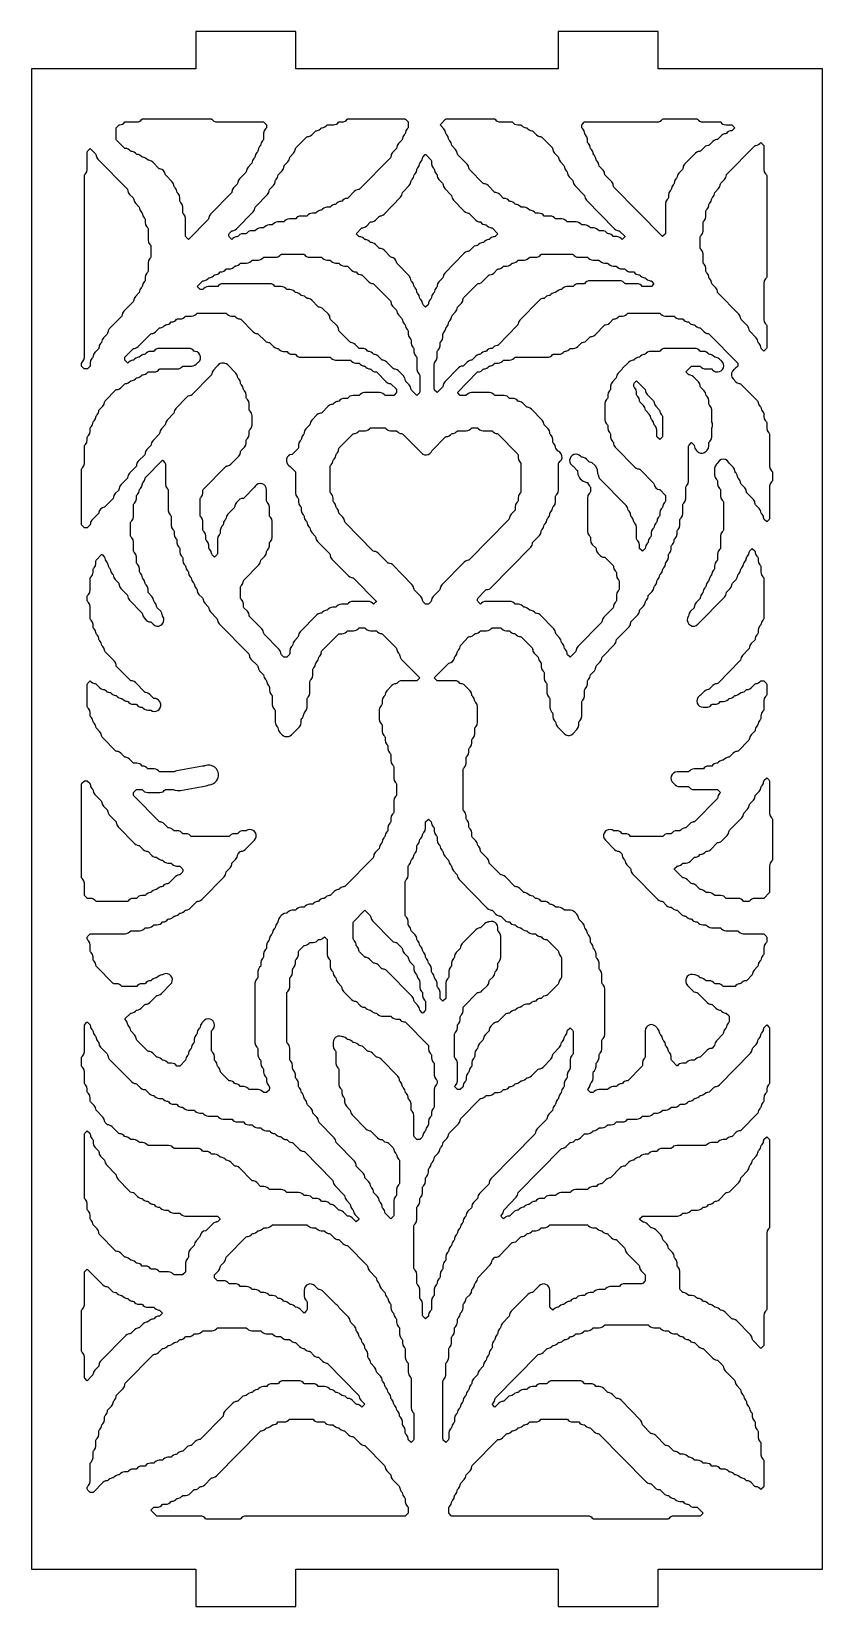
# Model space of a CAD drawing. Header units: millimetres. Extents: x 2 to 65, y 2 to 128.
import ezdxf

# ---------------------------------------------------------------- set-up
doc = ezdxf.new("R2010")
doc.units = ezdxf.units.MM
doc.layers.add('CUT', color=1, linetype='Continuous')

msp = doc.modelspace()

# ---------------------------------------------------------------- linework, layer by layer
at = {"layer": 'CUT'}
for points in [[(44.134, 2), (52.134, 2), (52.134, 5), (65.2679, 5), (65.2679, 125), (52.134, 125), (52.134, 128), (44.134, 128), (44.134, 125), (23.134, 125), (23.134, 128), (15.134, 128), (15.134, 125), (2, 125), (2, 5), (15.134, 5), (15.134, 2), (23.134, 2), (23.134, 5), (44.134, 5)], [(9.3844, 120.6789), (9.4455, 120.7411), (9.4705, 120.7605), (9.5018, 120.7647), (10.4153, 120.7647), (10.5461, 120.7821), (10.6678, 120.8331), (10.7719, 120.9142), (10.833, 120.9764), (10.8579, 120.9958), (10.8893, 121), (16.373, 121), (16.4043, 120.9958), (16.4293, 120.9764), (16.4904, 120.9142), (16.5945, 120.8331), (16.7162, 120.7821), (16.847, 120.7647), (20.5354, 120.7647), (20.5668, 120.7605), (20.5918, 120.7411), (20.7657, 120.5641), (20.7909, 120.5258), (20.7998, 120.4807), (20.7998, 120.3428), (20.7909, 120.2977), (20.7657, 120.2594), (20.7119, 120.2047), (20.6058, 120.0436), (20.5685, 119.8543), (20.5685, 119.4016), (20.5597, 119.3566), (20.5344, 119.3182), (20.4807, 119.2635), (20.3745, 119.1024), (20.3501, 118.9782), (20.3467, 118.9788), (20.3284, 118.886), (20.3032, 118.8476), (20.2494, 118.793), (20.1433, 118.6318), (20.1188, 118.5076), (20.1154, 118.5082), (20.0972, 118.4154), (20.0719, 118.377), (20.0182, 118.3224), (19.912, 118.1612), (19.8876, 118.037), (19.8842, 118.0377), (19.8659, 117.9448), (19.8407, 117.9064), (19.7869, 117.8518), (19.6808, 117.6906), (19.6564, 117.5664), (19.6529, 117.5671), (19.6347, 117.4742), (19.6094, 117.4359), (19.3245, 117.1459), (19.2183, 116.9848), (19.1939, 116.8605), (19.1905, 116.8612), (19.1722, 116.7683), (19.1469, 116.73), (18.6307, 116.2047), (18.5246, 116.0436), (18.5001, 115.9193), (18.4967, 115.92), (18.4785, 115.8272), (18.4532, 115.7888), (18.1682, 115.4988), (18.0621, 115.3377), (18.0376, 115.2135), (18.0342, 115.2141), (18.016, 115.1213), (17.9907, 115.0829), (16.3182, 113.3812), (16.2121, 113.2201), (16.1877, 113.0958), (16.1842, 113.0965), (16.166, 113.0036), (16.1407, 112.9653), (14.584, 111.3813), (14.5561, 111.3608), (14.5282, 111.3813), (14.359, 111.5535), (14.3337, 111.5919), (14.3249, 111.6369), (14.3249, 113.0307), (14.2876, 113.2201), (14.1815, 113.3812), (14.1278, 113.4359), (14.1025, 113.4742), (14.0936, 113.5193), (14.0936, 113.9719), (14.0564, 114.1612), (13.9502, 114.3224), (13.8965, 114.377), (13.8712, 114.4154), (13.8624, 114.4605), (13.8624, 114.6778), (13.8252, 114.8671), (13.719, 115.0283), (13.6653, 115.0829), (13.64, 115.1213), (13.6217, 115.2141), (13.6183, 115.2135), (13.5939, 115.3377), (13.4877, 115.4988), (13.434, 115.5535), (13.4088, 115.5919), (13.3905, 115.6847), (13.3871, 115.684), (13.3627, 115.8083), (13.2565, 115.9694), (12.7403, 116.4947), (12.715, 116.533), (12.7017, 116.6008), (12.6486, 116.7463), (12.5535, 116.8687), (12.4256, 116.956), (12.2771, 117), (12.2454, 117.0042), (12.2204, 117.0236), (11.6969, 117.5564), (11.5928, 117.6374), (11.4711, 117.6885), (11.3845, 117.7), (11.3847, 117.7015), (11.3204, 117.7101), (11.2954, 117.7295), (11.2344, 117.7916), (11.1303, 117.8727), (11.0086, 117.9238), (10.922, 117.9353), (10.9222, 117.9368), (10.8579, 117.9454), (10.833, 117.9648), (10.7719, 118.0269), (10.6678, 118.108), (10.5461, 118.1591), (10.4595, 118.1706), (10.4597, 118.1721), (10.3954, 118.1806), (10.3705, 118.2001), (10.3094, 118.2622), (10.2053, 118.3433), (10.0836, 118.3944), (9.997, 118.4059), (9.9972, 118.4074), (9.9329, 118.4159), (9.908, 118.4354), (9.8469, 118.4975), (9.7428, 118.5786), (9.6211, 118.6296), (9.5345, 118.6412), (9.5347, 118.6427), (9.4705, 118.6512), (9.4455, 118.6707), (8.8091, 119.3182), (8.7838, 119.3566), (8.775, 119.4016), (8.775, 120.2454), (8.7838, 120.2905), (8.8091, 120.3288), (8.983, 120.5058), (9.008, 120.5252), (9.0722, 120.5338), (9.072, 120.5353), (9.1586, 120.5468), (9.2803, 120.5979)], [(17.7936, 111.7748), (17.8024, 111.8199), (17.8277, 111.8583), (18.0016, 112.0352), (18.0266, 112.0546), (18.0908, 112.0632), (18.0906, 112.0647), (18.1772, 112.0762), (18.2989, 112.1273), (18.403, 112.2084), (19.7314, 113.56), (19.8376, 113.7211), (19.862, 113.8454), (19.8654, 113.8447), (19.8837, 113.9375), (19.9089, 113.9759), (20.8876, 114.9717), (20.9938, 115.1329), (21.0182, 115.2571), (21.0216, 115.2565), (21.0399, 115.3493), (21.0652, 115.3877), (21.3501, 115.6776), (21.4563, 115.8388), (21.4807, 115.963), (21.4841, 115.9623), (21.5024, 116.0552), (21.5277, 116.0936), (21.5814, 116.1482), (21.6875, 116.3094), (21.712, 116.4336), (21.7154, 116.4329), (21.7336, 116.5258), (21.7589, 116.5641), (22.0439, 116.8541), (22.15, 117.0152), (22.1745, 117.1395), (22.1779, 117.1388), (22.1961, 117.2317), (22.2214, 117.27), (22.5064, 117.56), (22.6125, 117.7211), (22.637, 117.8454), (22.6404, 117.8447), (22.6586, 117.9375), (22.6839, 117.9759), (22.9689, 118.2659), (23.075, 118.427), (23.0995, 118.5512), (23.1029, 118.5506), (23.1211, 118.6434), (23.1464, 118.6818), (24.014, 119.5646), (24.039, 119.5841), (24.1032, 119.5926), (24.103, 119.5941), (24.1896, 119.6056), (24.3113, 119.6567), (24.4154, 119.7378), (24.7078, 120.0352), (24.7327, 120.0546), (24.797, 120.0632), (24.7968, 120.0647), (24.8834, 120.0762), (25.0051, 120.1273), (25.1092, 120.2084), (25.1702, 120.2705), (25.1952, 120.2899), (25.2595, 120.2985), (25.2593, 120.3), (25.3459, 120.3115), (25.4676, 120.3626), (25.5717, 120.4436), (25.6327, 120.5058), (25.6577, 120.5252), (25.6891, 120.5294), (26.1401, 120.5294), (26.2709, 120.5468), (26.3926, 120.5979), (26.4967, 120.6789), (26.5577, 120.7411), (26.5827, 120.7605), (26.6141, 120.7647), (26.8338, 120.7647), (26.9646, 120.7821), (27.0863, 120.8331), (27.1904, 120.9142), (27.2515, 120.9764), (27.2764, 120.9958), (27.3078, 121), (31.8665, 121), (31.8979, 120.9958), (31.9229, 120.9764), (32.0967, 120.7994), (32.122, 120.7611), (32.1309, 120.716), (32.1309, 120.3428), (32.122, 120.2977), (32.0967, 120.2594), (32.043, 120.2047), (31.9369, 120.0436), (31.9124, 119.9193), (31.909, 119.92), (31.8908, 119.8272), (31.8655, 119.7888), (31.8118, 119.7341), (31.7056, 119.573), (31.6812, 119.4488), (31.6778, 119.4494), (31.6595, 119.3566), (31.6342, 119.3182), (31.3493, 119.0283), (31.2431, 118.8671), (31.2187, 118.7429), (31.2153, 118.7435), (31.197, 118.6507), (31.1717, 118.6123), (30.8868, 118.3224), (30.7806, 118.1612), (30.7562, 118.037), (30.7528, 118.0377), (30.7345, 117.9448), (30.7093, 117.9064), (28.2229, 115.3766), (28.1979, 115.3571), (28.1337, 115.3486), (28.1339, 115.3471), (28.0473, 115.3355), (27.9256, 115.2845), (27.8215, 115.2034), (27.2979, 114.6707), (27.2729, 114.6512), (27.2087, 114.6427), (27.2089, 114.6412), (27.1223, 114.6296), (27.0006, 114.5786), (26.8965, 114.4975), (26.8354, 114.4354), (26.8104, 114.4159), (26.7462, 114.4074), (26.7464, 114.4059), (26.6598, 114.3944), (26.5381, 114.3433), (26.434, 114.2622), (26.3729, 114.2001), (26.348, 114.1806), (26.2837, 114.1721), (26.2839, 114.1706), (26.1973, 114.1591), (26.0756, 114.108), (25.9715, 114.0269), (25.9104, 113.9648), (25.8855, 113.9454), (25.8541, 113.9412), (25.6344, 113.9412), (25.5036, 113.9238), (25.3819, 113.8727), (25.2778, 113.7916), (25.2167, 113.7295), (25.1917, 113.7101), (25.1275, 113.7015), (25.1277, 113.7), (25.0411, 113.6885), (24.9194, 113.6374), (24.8153, 113.5564), (24.7542, 113.4942), (24.7292, 113.4748), (24.6978, 113.4706), (24.4781, 113.4706), (24.3473, 113.4532), (24.2256, 113.4021), (24.1215, 113.3211), (24.0605, 113.2589), (24.0355, 113.2395), (24.0041, 113.2353), (23.5532, 113.2353), (23.4223, 113.2179), (23.3007, 113.1669), (23.1965, 113.0858), (23.1355, 113.0236), (23.1105, 113.0042), (23.0791, 113), (22.6282, 113), (22.4974, 112.9826), (22.3757, 112.9316), (22.2716, 112.8505), (22.2105, 112.7883), (22.1855, 112.7689), (22.1541, 112.7647), (21.7032, 112.7647), (21.5724, 112.7473), (21.4507, 112.6963), (21.3466, 112.6152), (21.2855, 112.553), (21.2605, 112.5336), (21.2291, 112.5294), (21.0094, 112.5294), (20.8786, 112.512), (20.7569, 112.461), (20.6528, 112.3799), (20.5918, 112.3177), (20.5668, 112.2983), (20.5354, 112.2941), (20.3157, 112.2941), (20.1849, 112.2767), (20.0632, 112.2257), (19.9591, 112.1446), (19.898, 112.0825), (19.873, 112.063), (19.8417, 112.0588), (19.622, 112.0588), (19.4912, 112.0414), (19.3695, 111.9904), (19.2654, 111.9093), (19.2043, 111.8472), (19.1793, 111.8277), (19.1479, 111.8235), (18.9282, 111.8235), (18.7974, 111.8061), (18.6757, 111.7551), (18.5716, 111.674), (18.5105, 111.6119), (18.4856, 111.5924), (18.4213, 111.5839), (18.4215, 111.5824), (18.3349, 111.5708), (18.2132, 111.5198), (18.1091, 111.4387), (18.0527, 111.3813), (18.0248, 111.3608), (17.9969, 111.3813), (17.8277, 111.5535), (17.8024, 111.5919), (17.7936, 111.6369)], [(39.0351, 121), (39.0665, 120.9958), (39.0915, 120.9764), (39.1526, 120.9142), (39.2567, 120.8331), (39.3784, 120.7821), (39.5092, 120.7647), (40.4226, 120.7647), (40.454, 120.7605), (40.479, 120.7411), (40.54, 120.6789), (40.6441, 120.5979), (40.7658, 120.5468), (40.8966, 120.5294), (41.1164, 120.5294), (41.1477, 120.5252), (41.1727, 120.5058), (41.2338, 120.4436), (41.3379, 120.3626), (41.4596, 120.3115), (41.5462, 120.3), (41.546, 120.2985), (41.6102, 120.2899), (41.6352, 120.2705), (41.6963, 120.2084), (41.8004, 120.1273), (41.9221, 120.0762), (42.0087, 120.0647), (42.0085, 120.0632), (42.0727, 120.0546), (42.0977, 120.0352), (42.39, 119.7378), (42.4941, 119.6567), (42.6158, 119.6056), (42.7024, 119.5941), (42.7022, 119.5926), (42.7665, 119.5841), (42.7914, 119.5646), (43.6591, 118.6818), (43.6843, 118.6434), (43.7026, 118.5506), (43.706, 118.5512), (43.7304, 118.427), (43.8366, 118.2659), (44.1216, 117.9759), (44.1468, 117.9375), (44.1651, 117.8447), (44.1685, 117.8454), (44.1929, 117.7211), (44.2991, 117.56), (44.5841, 117.27), (44.6093, 117.2317), (44.6276, 117.1388), (44.631, 117.1395), (44.6554, 117.0152), (44.7616, 116.8541), (44.8153, 116.7994), (44.8406, 116.7611), (44.8588, 116.6682), (44.8622, 116.6689), (44.8867, 116.5446), (44.9928, 116.3835), (45.2778, 116.0936), (45.3031, 116.0552), (45.3213, 115.9623), (45.3247, 115.963), (45.3492, 115.8388), (45.4553, 115.6776), (46.2028, 114.9171), (46.2281, 114.8787), (46.2463, 114.7859), (46.2497, 114.7865), (46.2742, 114.6623), (46.3803, 114.5012), (48.6337, 112.2084), (48.7378, 112.1273), (48.8595, 112.0762), (48.9461, 112.0647), (48.9459, 112.0632), (49.0101, 112.0546), (49.0351, 112.0352), (49.4471, 111.616), (49.467, 111.5882), (49.4471, 111.5605), (49.271, 111.3813), (49.2431, 111.3608), (49.2152, 111.3813), (49.1588, 111.4387), (49.0547, 111.5198), (48.933, 111.5708), (48.8022, 111.5882), (48.5825, 111.5882), (48.5511, 111.5924), (48.5262, 111.6119), (48.4651, 111.674), (48.361, 111.7551), (48.2393, 111.8061), (48.1527, 111.8176), (48.1529, 111.8192), (48.0886, 111.8277), (48.0637, 111.8472), (48.0026, 111.9093), (47.8985, 111.9904), (47.7768, 112.0414), (47.646, 112.0588), (47.4263, 112.0588), (47.3949, 112.063), (47.3699, 112.0825), (47.3089, 112.1446), (47.2048, 112.2257), (47.0831, 112.2767), (46.9523, 112.2941), (46.7325, 112.2941), (46.7012, 112.2983), (46.6762, 112.3177), (46.6151, 112.3799), (46.511, 112.461), (46.3893, 112.512), (46.2585, 112.5294), (46.0388, 112.5294), (46.0074, 112.5336), (45.9824, 112.553), (45.9214, 112.6152), (45.8173, 112.6963), (45.6956, 112.7473), (45.5648, 112.7647), (44.8826, 112.7647), (44.8512, 112.7689), (44.8262, 112.7883), (44.7651, 112.8505), (44.661, 112.9316), (44.5393, 112.9826), (44.4085, 113), (43.9576, 113), (43.9262, 113.0042), (43.9012, 113.0236), (43.8402, 113.0858), (43.7361, 113.1669), (43.6144, 113.2179), (43.4836, 113.2353), (43.0326, 113.2353), (43.0012, 113.2395), (42.9762, 113.2589), (42.9152, 113.3211), (42.8111, 113.4021), (42.6894, 113.4532), (42.5586, 113.4706), (42.3389, 113.4706), (42.3075, 113.4748), (42.2825, 113.4942), (42.2214, 113.5564), (42.1173, 113.6374), (41.9956, 113.6885), (41.909, 113.7), (41.9092, 113.7015), (41.845, 113.7101), (41.82, 113.7295), (41.7589, 113.7916), (41.6548, 113.8727), (41.5331, 113.9238), (41.4023, 113.9412), (41.1826, 113.9412), (41.1512, 113.9454), (41.1263, 113.9648), (41.0652, 114.0269), (40.9611, 114.108), (40.8394, 114.1591), (40.7528, 114.1706), (40.753, 114.1721), (40.6887, 114.1806), (40.6638, 114.2001), (40.6027, 114.2622), (40.4986, 114.3433), (40.3769, 114.3944), (40.2903, 114.4059), (40.2905, 114.4074), (40.2263, 114.4159), (40.2013, 114.4354), (40.1402, 114.4975), (40.0361, 114.5786), (39.9144, 114.6296), (39.8278, 114.6412), (39.828, 114.6427), (39.7638, 114.6512), (39.7388, 114.6707), (39.4465, 114.9681), (39.3424, 115.0492), (39.2207, 115.1002), (39.134, 115.1118), (39.1343, 115.1133), (39.07, 115.1218), (39.045, 115.1413), (38.5215, 115.674), (38.4174, 115.7551), (38.2957, 115.8061), (38.2091, 115.8176), (38.2093, 115.8192), (38.145, 115.8277), (38.1201, 115.8472), (37.0212, 116.9653), (36.9959, 117.0036), (36.9777, 117.0965), (36.9743, 117.0958), (36.9498, 117.2201), (36.8437, 117.3812), (36.0962, 118.1417), (36.0709, 118.1801), (36.0527, 118.273), (36.0493, 118.2723), (36.0248, 118.3965), (35.9187, 118.5577), (35.6337, 118.8476), (35.6084, 118.886), (35.5902, 118.9788), (35.5868, 118.9782), (35.5623, 119.1024), (35.4562, 119.2635), (35.4025, 119.3182), (35.3772, 119.3566), (35.3589, 119.4494), (35.3555, 119.4488), (35.3311, 119.573), (35.2249, 119.7341), (35.1712, 119.7888), (35.1459, 119.8272), (35.1277, 119.92), (35.1243, 119.9193), (35.0998, 120.0436), (34.9937, 120.2047), (34.7019, 120.5017), (34.682, 120.5294), (34.7019, 120.5572), (35.1139, 120.9764), (35.1388, 120.9958), (35.1702, 121)], [(46.0057, 120.3428), (46.0057, 120.4807), (46.0145, 120.5258), (46.0398, 120.5641), (46.2137, 120.7411), (46.2387, 120.7605), (46.2701, 120.7647), (52.0397, 120.7647), (52.1705, 120.7821), (52.2922, 120.8331), (52.3963, 120.9142), (52.4574, 120.9764), (52.4823, 120.9958), (52.5137, 121), (55.2224, 121), (55.2538, 120.9958), (55.2788, 120.9764), (55.3398, 120.9142), (55.4439, 120.8331), (55.5656, 120.7821), (55.6964, 120.7647), (57.0724, 120.7647), (57.1038, 120.7605), (57.1287, 120.7411), (57.1898, 120.6789), (57.2939, 120.5979), (57.4156, 120.5468), (57.5464, 120.5294), (57.9974, 120.5294), (58.0287, 120.5252), (58.0537, 120.5058), (58.2345, 120.3219), (58.2543, 120.2941), (58.2345, 120.2664), (58.0537, 120.0825), (58.0287, 120.063), (57.9645, 120.0545), (57.9647, 120.0529), (57.8781, 120.0414), (57.7564, 119.9904), (57.6523, 119.9093), (57.5912, 119.8472), (57.5663, 119.8277), (57.502, 119.8192), (57.5022, 119.8176), (57.4156, 119.8061), (57.2939, 119.7551), (57.1898, 119.674), (56.8975, 119.3766), (56.8725, 119.3571), (56.8083, 119.3486), (56.8085, 119.3471), (56.7219, 119.3355), (56.6002, 119.2845), (56.4961, 119.2034), (56.2037, 118.906), (56.1788, 118.8865), (56.1145, 118.878), (56.1147, 118.8765), (56.0281, 118.8649), (55.9064, 118.8139), (55.8023, 118.7328), (55.51, 118.4354), (55.485, 118.4159), (55.4208, 118.4074), (55.421, 118.4059), (55.3344, 118.3944), (55.2127, 118.3433), (55.1086, 118.2622), (54.2427, 117.3812), (54.1365, 117.2201), (54.1121, 117.0958), (54.1087, 117.0965), (54.0904, 117.0036), (54.0652, 116.9653), (53.7802, 116.6753), (53.674, 116.5142), (53.6496, 116.3899), (53.6462, 116.3906), (53.6279, 116.2977), (53.6027, 116.2594), (53.549, 116.2047), (53.4428, 116.0436), (53.4184, 115.9193), (53.415, 115.92), (53.3967, 115.8272), (53.3714, 115.7888), (53.3177, 115.7341), (53.2116, 115.573), (53.1871, 115.4488), (53.1837, 115.4494), (53.1655, 115.3566), (53.1402, 115.3182), (53.0865, 115.2635), (52.9803, 115.1024), (52.9431, 114.9131), (52.9431, 114.6958), (52.9342, 114.6507), (52.9089, 114.6123), (52.8552, 114.5577), (52.7491, 114.3965), (52.7118, 114.2072), (52.7118, 111.8722), (52.703, 111.8272), (52.6777, 111.7888), (52.5085, 111.6166), (52.4806, 111.5961), (52.4527, 111.6166), (48.5835, 115.5535), (48.5582, 115.5919), (48.54, 115.6847), (48.5366, 115.684), (48.5121, 115.8083), (48.406, 115.9694), (47.8898, 116.4947), (47.8645, 116.533), (47.8462, 116.6259), (47.8428, 116.6252), (47.8184, 116.7495), (47.7123, 116.9106), (47.4273, 117.2006), (47.402, 117.2389), (47.3838, 117.3318), (47.3804, 117.3311), (47.3559, 117.4554), (47.2498, 117.6165), (47.196, 117.6712), (47.1708, 117.7095), (47.1525, 117.8024), (47.1491, 117.8017), (47.1247, 117.9259), (47.0185, 118.0871), (46.9648, 118.1417), (46.9395, 118.1801), (46.9213, 118.273), (46.9179, 118.2723), (46.8934, 118.3965), (46.7873, 118.5577), (46.7335, 118.6123), (46.7083, 118.6507), (46.69, 118.7435), (46.6866, 118.7429), (46.6622, 118.8671), (46.556, 119.0283), (46.5023, 119.0829), (46.477, 119.1213), (46.4682, 119.1663), (46.4682, 119.3837), (46.4309, 119.573), (46.3248, 119.7341), (46.2711, 119.7888), (46.2458, 119.8272), (46.2275, 119.92), (46.2241, 119.9193), (46.1997, 120.0436), (46.0935, 120.2047), (46.0398, 120.2594), (46.0145, 120.2977)], [(6, 101.4219), (6.0089, 101.467), (6.0341, 101.5053), (6.0879, 101.56), (6.194, 101.7211), (6.2312, 101.9105), (6.2312, 116.4807), (6.2401, 116.5258), (6.2654, 116.5641), (6.3191, 116.6188), (6.4253, 116.7799), (6.4625, 116.9693), (6.4625, 118.3631), (6.4714, 118.4081), (6.4966, 118.4465), (6.6659, 118.6187), (6.6937, 118.6392), (6.7216, 118.6187), (7.1221, 118.2112), (7.1474, 118.1728), (7.1656, 118.08), (7.169, 118.0807), (7.1935, 117.9564), (7.2996, 117.7953), (9.6658, 115.3877), (9.6911, 115.3493), (9.7093, 115.2565), (9.7127, 115.2571), (9.7372, 115.1329), (9.8433, 114.9717), (10.1283, 114.6818), (10.1536, 114.6434), (10.1718, 114.5506), (10.1752, 114.5512), (10.1997, 114.427), (10.3058, 114.2659), (10.5908, 113.9759), (10.6161, 113.9375), (10.6343, 113.8447), (10.6377, 113.8454), (10.6622, 113.7211), (10.7683, 113.56), (10.822, 113.5053), (10.8473, 113.467), (10.8656, 113.3741), (10.869, 113.3748), (10.8934, 113.2505), (10.9996, 113.0894), (11.0533, 113.0347), (11.0786, 112.9964), (11.0874, 112.9513), (11.0874, 112.734), (11.1247, 112.5446), (11.2308, 112.3835), (11.2845, 112.3288), (11.3098, 112.2905), (11.3187, 112.2454), (11.3187, 111.3222), (11.3559, 111.1329), (11.4621, 110.9717), (11.5158, 110.9171), (11.5411, 110.8787), (11.5499, 110.8337), (11.5499, 109.9899), (11.5411, 109.9448), (11.5158, 109.9064), (11.4621, 109.8518), (11.3559, 109.6906), (11.3187, 109.5013), (11.3187, 108.8134), (11.3098, 108.7683), (11.2845, 108.73), (11.2308, 108.6753), (11.1247, 108.5142), (11.0874, 108.3248), (11.0874, 108.1075), (11.0786, 108.0625), (11.0533, 108.0241), (10.9996, 107.9694), (10.8934, 107.8083), (10.869, 107.684), (10.8656, 107.6847), (10.8473, 107.5919), (10.822, 107.5535), (10.7683, 107.4988), (10.6622, 107.3377), (10.6377, 107.2135), (10.6343, 107.2141), (10.6161, 107.1213), (10.5908, 107.0829), (10.3058, 106.793), (10.1997, 106.6318), (10.1752, 106.5076), (10.1718, 106.5082), (10.1536, 106.4154), (10.1283, 106.377), (9.3808, 105.6165), (9.2747, 105.4554), (9.2503, 105.3311), (9.2469, 105.3318), (9.2286, 105.2389), (9.2033, 105.2006), (8.2246, 104.2047), (8.1185, 104.0436), (8.094, 103.9193), (8.0906, 103.92), (8.0724, 103.8272), (8.0471, 103.7888), (7.7621, 103.4988), (7.656, 103.3377), (7.6315, 103.2135), (7.6281, 103.2141), (7.6099, 103.1213), (7.5846, 103.0829), (7.5309, 103.0283), (7.4247, 102.8671), (7.4003, 102.7429), (7.3969, 102.7435), (7.3786, 102.6507), (7.3533, 102.6123), (7.0684, 102.3224), (6.9622, 102.1612), (6.9378, 102.037), (6.9344, 102.0377), (6.9161, 101.9448), (6.8909, 101.9064), (6.8371, 101.8518), (6.731, 101.6906), (6.6937, 101.5013), (6.6937, 101.284), (6.6849, 101.2389), (6.6596, 101.2006), (6.4857, 101.0236), (6.4607, 101.0042), (6.4294, 101), (6.2644, 101), (6.233, 101.0042), (6.208, 101.0236), (6.0341, 101.2006), (6.0089, 101.2389), (6, 101.284)], [(56.3745, 114.427), (56.399, 114.5512), (56.4024, 114.5506), (56.4206, 114.6434), (56.4459, 114.6818), (56.4996, 114.7365), (56.6058, 114.8976), (56.6302, 115.0218), (56.6336, 115.0212), (56.6519, 115.114), (56.6772, 115.1524), (56.9621, 115.4423), (57.0683, 115.6035), (57.0927, 115.7277), (57.0961, 115.727), (57.1144, 115.8199), (57.1396, 115.8583), (57.4246, 116.1482), (57.5308, 116.3094), (57.5552, 116.4336), (57.5586, 116.4329), (57.5769, 116.5258), (57.6021, 116.5641), (59.8572, 118.8587), (59.8822, 118.8782), (59.9464, 118.8867), (59.9462, 118.8882), (60.0329, 118.8998), (60.1546, 118.9508), (60.2587, 119.0319), (60.3151, 119.0893), (60.343, 119.1098), (60.3709, 119.0893), (60.5401, 118.9171), (60.5653, 118.8787), (60.5742, 118.8337), (60.5742, 116.9693), (60.6114, 116.7799), (60.7176, 116.6188), (60.7713, 116.5641), (60.7966, 116.5258), (60.8055, 116.4807), (60.8055, 108.3428), (60.7966, 108.2977), (60.7713, 108.2594), (60.7176, 108.2047), (60.6114, 108.0436), (60.5742, 107.8543), (60.5742, 104.9693), (60.6114, 104.7799), (60.7176, 104.6188), (60.7713, 104.5641), (60.7966, 104.5258), (60.8055, 104.4807), (60.8055, 102.6958), (60.7966, 102.6507), (60.7713, 102.6123), (60.6021, 102.4401), (60.5742, 102.4196), (60.5463, 102.4401), (60.3771, 102.6123), (60.3518, 102.6507), (60.3336, 102.7435), (60.3302, 102.7429), (60.3057, 102.8671), (60.1996, 103.0283), (60.1459, 103.0829), (60.1206, 103.1213), (60.1023, 103.2141), (60.0989, 103.2135), (60.0745, 103.3377), (59.9683, 103.4988), (59.4521, 104.0241), (59.4268, 104.0625), (59.4086, 104.1553), (59.4052, 104.1546), (59.3807, 104.2789), (59.2746, 104.44), (58.7584, 104.9653), (58.7331, 105.0036), (58.7148, 105.0965), (58.7114, 105.0958), (58.687, 105.2201), (58.5808, 105.3812), (56.9084, 107.0829), (56.8831, 107.1213), (56.8649, 107.2141), (56.8615, 107.2135), (56.837, 107.3377), (56.7309, 107.4988), (56.4459, 107.7888), (56.4206, 107.8272), (56.4024, 107.92), (56.399, 107.9193), (56.3745, 108.0436), (56.2684, 108.2047), (56.2147, 108.2594), (56.1894, 108.2977), (56.1711, 108.3906), (56.1677, 108.3899), (56.1433, 108.5142), (56.0371, 108.6753), (55.9834, 108.73), (55.9581, 108.7683), (55.9493, 108.8134), (55.9493, 109.0307), (55.912, 109.2201), (55.8059, 109.3812), (55.7522, 109.4359), (55.7269, 109.4742), (55.718, 109.5193), (55.718, 110.2072), (55.6808, 110.3965), (55.5746, 110.5577), (55.5209, 110.6123), (55.4956, 110.6507), (55.4868, 110.6958), (55.4868, 111.5395), (55.4956, 111.5846), (55.5209, 111.623), (55.5746, 111.6776), (55.6808, 111.8388), (55.718, 112.0281), (55.718, 112.716), (55.7269, 112.7611), (55.7522, 112.7994), (55.8059, 112.8541), (55.912, 113.0152), (55.9493, 113.2046), (55.9493, 113.6572), (55.9581, 113.7023), (55.9834, 113.7406), (56.0371, 113.7953), (56.1433, 113.9564), (56.1677, 114.0807), (56.1711, 114.08), (56.1894, 114.1728), (56.2147, 114.2112), (56.2684, 114.2659)], [(28.4967, 112.3), (28.5833, 112.3115), (28.705, 112.3626), (28.8091, 112.4436), (29.1014, 112.7411), (29.1264, 112.7605), (29.1906, 112.7691), (29.1904, 112.7706), (29.2771, 112.7821), (29.3988, 112.8331), (29.5029, 112.9142), (29.7952, 113.2117), (29.8202, 113.2311), (29.8844, 113.2397), (29.8842, 113.2412), (29.9708, 113.2527), (30.0925, 113.3037), (30.1966, 113.3848), (31.525, 114.7365), (31.6311, 114.8976), (31.6556, 115.0218), (31.659, 115.0212), (31.6772, 115.114), (31.7025, 115.1524), (32.2187, 115.6776), (32.3249, 115.8388), (32.3493, 115.963), (32.3527, 115.9623), (32.371, 116.0552), (32.3963, 116.0936), (32.45, 116.1482), (32.5561, 116.3094), (32.5806, 116.4336), (32.584, 116.4329), (32.6022, 116.5258), (32.6275, 116.5641), (32.6812, 116.6188), (32.7874, 116.7799), (32.8118, 116.9042), (32.8152, 116.9035), (32.8335, 116.9964), (32.8587, 117.0347), (32.9125, 117.0894), (33.0186, 117.2505), (33.0431, 117.3748), (33.0465, 117.3741), (33.0647, 117.467), (33.09, 117.5053), (33.1437, 117.56), (33.2499, 117.7211), (33.2743, 117.8454), (33.2777, 117.8447), (33.296, 117.9375), (33.3212, 117.9759), (33.4905, 118.1481), (33.5184, 118.1687), (33.5462, 118.1481), (33.9467, 117.7406), (33.972, 117.7023), (33.9808, 117.6572), (33.9808, 117.4399), (34.0181, 117.2505), (34.1242, 117.0894), (34.178, 117.0347), (34.2032, 116.9964), (34.2215, 116.9035), (34.2249, 116.9042), (34.2493, 116.7799), (34.3555, 116.6188), (34.4092, 116.5641), (34.4345, 116.5258), (34.4527, 116.4329), (34.4561, 116.4336), (34.4806, 116.3094), (34.5867, 116.1482), (34.8717, 115.8583), (34.897, 115.8199), (34.9152, 115.727), (34.9186, 115.7277), (34.9431, 115.6035), (35.0492, 115.4423), (35.5654, 114.9171), (35.5907, 114.8787), (35.609, 114.7859), (35.6124, 114.7865), (35.6368, 114.6623), (35.743, 114.5012), (36.6088, 113.6201), (36.713, 113.539), (36.8347, 113.488), (36.9213, 113.4765), (36.9211, 113.475), (36.9853, 113.4664), (37.0103, 113.447), (37.5338, 112.9142), (37.6379, 112.8331), (37.7596, 112.7821), (37.8463, 112.7706), (37.8461, 112.7691), (37.9103, 112.7605), (37.9353, 112.7411), (37.9963, 112.6789), (38.1004, 112.5979), (38.2221, 112.5468), (38.3088, 112.5353), (38.3086, 112.5338), (38.3728, 112.5252), (38.3978, 112.5058), (38.4588, 112.4436), (38.5629, 112.3626), (38.6846, 112.3115), (38.7712, 112.3), (38.771, 112.2985), (38.8353, 112.2899), (38.8602, 112.2705), (39.2722, 111.8513), (39.2921, 111.8235), (39.2722, 111.7958), (39.0915, 111.6119), (39.0665, 111.5924), (39.0023, 111.5839), (39.0025, 111.5824), (38.9159, 111.5708), (38.7942, 111.5198), (38.6901, 111.4387), (38.629, 111.3766), (38.604, 111.3571), (38.5398, 111.3486), (38.54, 111.3471), (38.4534, 111.3355), (38.3317, 111.2845), (38.2276, 111.2034), (38.1665, 111.1413), (38.1415, 111.1218), (38.0773, 111.1133), (38.0775, 111.1118), (37.9909, 111.1002), (37.8692, 111.0492), (37.7651, 110.9681), (37.704, 110.906), (37.679, 110.8865), (37.6148, 110.878), (37.615, 110.8765), (37.5284, 110.8649), (37.4067, 110.8139), (37.3026, 110.7328), (37.0103, 110.4354), (36.9853, 110.4159), (36.9211, 110.4074), (36.9213, 110.4059), (36.8347, 110.3944), (36.713, 110.3433), (36.6088, 110.2622), (35.0492, 108.6753), (34.9431, 108.5142), (34.9186, 108.3899), (34.9152, 108.3906), (34.897, 108.2977), (34.8717, 108.2594), (34.5867, 107.9694), (34.4806, 107.8083), (34.4561, 107.684), (34.4527, 107.6847), (34.4345, 107.5919), (34.4092, 107.5535), (34.3555, 107.4988), (34.2493, 107.3377), (34.2249, 107.2135), (34.2215, 107.2141), (34.2032, 107.1213), (34.178, 107.0829), (34.1242, 107.0283), (34.0181, 106.8671), (33.9936, 106.7429), (33.9902, 106.7435), (33.972, 106.6507), (33.9467, 106.6123), (33.893, 106.5577), (33.7868, 106.3965), (33.7624, 106.2723), (33.759, 106.273), (33.7407, 106.1801), (33.7155, 106.1417), (33.5462, 105.9696), (33.5184, 105.949), (33.4905, 105.9696), (33.3212, 106.1417), (33.296, 106.1801), (33.2777, 106.273), (33.2743, 106.2723), (33.2499, 106.3965), (33.1437, 106.5577), (33.09, 106.6123), (33.0647, 106.6507), (33.0465, 106.7435), (33.0431, 106.7429), (33.0186, 106.8671), (32.9125, 107.0283), (32.8587, 107.0829), (32.8335, 107.1213), (32.8152, 107.2141), (32.8118, 107.2135), (32.7874, 107.3377), (32.6812, 107.4988), (32.6275, 107.5535), (32.6022, 107.5919), (32.584, 107.6847), (32.5806, 107.684), (32.5561, 107.8083), (32.45, 107.9694), (32.3963, 108.0241), (32.371, 108.0625), (32.3527, 108.1553), (32.3493, 108.1546), (32.3249, 108.2789), (32.2187, 108.44), (31.24, 109.4359), (31.2147, 109.4742), (31.2014, 109.542), (31.1483, 109.6875), (31.0533, 109.8098), (30.9253, 109.8972), (30.7768, 109.9411), (30.7451, 109.9454), (30.7202, 109.9648), (30.1966, 110.4975), (30.0925, 110.5786), (29.9708, 110.6296), (29.8842, 110.6412), (29.8844, 110.6427), (29.8202, 110.6512), (29.7952, 110.6707), (29.5029, 110.9681), (29.3988, 111.0492), (29.2771, 111.1002), (29.1904, 111.1118), (29.1906, 111.1133), (29.1264, 111.1218), (29.1014, 111.1413), (29.0404, 111.2034), (28.9363, 111.2845), (28.8146, 111.3355), (28.728, 111.3471), (28.7282, 111.3486), (28.6639, 111.3571), (28.6389, 111.3766), (28.5779, 111.4387), (28.4738, 111.5198), (28.3521, 111.5708), (28.2655, 111.5824), (28.2657, 111.5839), (28.2014, 111.5924), (28.1765, 111.6119), (27.9957, 111.7958), (27.9758, 111.8235), (27.9957, 111.8513), (28.4077, 112.2705), (28.4327, 112.2899), (28.4969, 112.2985)], [(31.127, 100.9826), (31.0404, 100.9941), (31.0406, 100.9956), (30.9764, 101.0042), (30.9514, 101.0236), (30.4279, 101.5564), (30.3237, 101.6374), (30.2021, 101.6885), (30.1154, 101.7), (30.1156, 101.7015), (30.0514, 101.7101), (30.0264, 101.7295), (29.7341, 102.0269), (29.63, 102.108), (29.5083, 102.1591), (29.4217, 102.1706), (29.4219, 102.1721), (29.3577, 102.1806), (29.3327, 102.2001), (29.2716, 102.2622), (29.1675, 102.3433), (29.0458, 102.3944), (28.9592, 102.4059), (28.9594, 102.4074), (28.8952, 102.4159), (28.8702, 102.4354), (28.8091, 102.4975), (28.705, 102.5786), (28.5833, 102.6296), (28.4525, 102.6471), (28.2328, 102.6471), (28.2014, 102.6512), (28.1765, 102.6707), (27.8841, 102.9681), (27.78, 103.0492), (27.6583, 103.1002), (27.5717, 103.1118), (27.5719, 103.1133), (27.5077, 103.1218), (27.4827, 103.1413), (26.6151, 104.0241), (26.5898, 104.0625), (26.5716, 104.1553), (26.5682, 104.1546), (26.5437, 104.2789), (26.4376, 104.44), (25.9213, 104.9653), (25.8961, 105.0036), (25.8778, 105.0965), (25.8744, 105.0958), (25.85, 105.2201), (25.7438, 105.3812), (25.3404, 105.7916), (25.2363, 105.8727), (25.1146, 105.9238), (25.028, 105.9353), (25.0282, 105.9368), (24.964, 105.9454), (24.939, 105.9648), (24.4154, 106.4975), (24.3113, 106.5786), (24.1896, 106.6296), (24.103, 106.6412), (24.1032, 106.6427), (24.039, 106.6512), (24.014, 106.6707), (23.9529, 106.7328), (23.8488, 106.8139), (23.7271, 106.8649), (23.6405, 106.8765), (23.6407, 106.878), (23.5765, 106.8865), (23.5515, 106.906), (23.4905, 106.9681), (23.3863, 107.0492), (23.2647, 107.1002), (23.178, 107.1118), (23.1782, 107.1133), (23.114, 107.1218), (23.089, 107.1413), (23.028, 107.2034), (22.9239, 107.2845), (22.8022, 107.3355), (22.6714, 107.3529), (22.4516, 107.3529), (22.4203, 107.3571), (22.3953, 107.3766), (22.3342, 107.4387), (22.2301, 107.5198), (22.1084, 107.5708), (21.9776, 107.5882), (21.5267, 107.5882), (21.4953, 107.5924), (21.4703, 107.6119), (21.4092, 107.674), (21.3051, 107.7551), (21.1834, 107.8061), (21.0526, 107.8235), (17.3095, 107.8235), (17.1787, 107.8061), (17.057, 107.7551), (16.9529, 107.674), (16.8918, 107.6119), (16.8668, 107.5924), (16.8355, 107.5882), (16.1533, 107.5882), (16.0225, 107.5708), (15.9008, 107.5198), (15.7967, 107.4387), (15.7356, 107.3766), (15.7106, 107.3571), (15.6792, 107.3529), (15.5142, 107.3529), (15.4829, 107.3571), (15.4579, 107.3766), (15.2771, 107.5605), (15.2573, 107.5882), (15.2771, 107.616), (15.6891, 108.0352), (15.7141, 108.0546), (15.7783, 108.0632), (15.7781, 108.0647), (15.8648, 108.0762), (15.9865, 108.1273), (16.0906, 108.2084), (16.1516, 108.2705), (16.1766, 108.2899), (16.2408, 108.2985), (16.2406, 108.3), (16.3273, 108.3115), (16.4489, 108.3626), (16.5531, 108.4436), (16.6141, 108.5058), (16.6391, 108.5252), (16.7033, 108.5338), (16.7031, 108.5353), (16.7897, 108.5468), (16.9114, 108.5979), (17.0155, 108.6789), (17.0766, 108.7411), (17.1016, 108.7605), (17.1658, 108.7691), (17.1656, 108.7706), (17.2522, 108.7821), (17.3739, 108.8331), (17.478, 108.9142), (17.5391, 108.9764), (17.5641, 108.9958), (17.5955, 109), (17.8152, 109), (17.946, 109.0174), (18.0677, 109.0684), (18.1718, 109.1495), (18.2328, 109.2117), (18.2578, 109.2311), (18.3221, 109.2397), (18.3219, 109.2412), (18.4085, 109.2527), (18.5302, 109.3037), (18.6343, 109.3848), (18.6953, 109.447), (18.7203, 109.4664), (18.7517, 109.4706), (19.2027, 109.4706), (19.3335, 109.488), (19.4552, 109.539), (19.5593, 109.6201), (19.6203, 109.6823), (19.6453, 109.7017), (19.6767, 109.7059), (20.1276, 109.7059), (20.2584, 109.7233), (20.3801, 109.7743), (20.4842, 109.8554), (20.5453, 109.9175), (20.5703, 109.937), (20.6017, 109.9412), (21.5151, 109.9412), (21.6459, 109.9586), (21.7676, 110.0096), (21.8717, 110.0907), (21.9328, 110.1528), (21.9578, 110.1723), (21.9892, 110.1765), (23.7729, 110.1765), (23.8042, 110.1723), (23.8292, 110.1528), (23.8903, 110.0907), (23.9944, 110.0096), (24.1161, 109.9586), (24.2469, 109.9412), (25.1603, 109.9412), (25.1917, 109.937), (25.2167, 109.9175), (25.2778, 109.8554), (25.3819, 109.7743), (25.5036, 109.7233), (25.6344, 109.7059), (25.8541, 109.7059), (25.8855, 109.7017), (25.9104, 109.6823), (25.9715, 109.6201), (26.0756, 109.539), (26.1973, 109.488), (26.3281, 109.4706), (26.5478, 109.4706), (26.5792, 109.4664), (26.6042, 109.447), (26.6652, 109.3848), (26.7694, 109.3037), (26.891, 109.2527), (27.0219, 109.2353), (27.2416, 109.2353), (27.2729, 109.2311), (27.2979, 109.2117), (27.5902, 108.9142), (27.6943, 108.8331), (27.816, 108.7821), (27.9027, 108.7706), (27.9025, 108.7691), (27.9667, 108.7605), (27.9917, 108.7411), (28.0527, 108.6789), (28.1568, 108.5979), (28.2785, 108.5468), (28.3651, 108.5353), (28.3649, 108.5338), (28.4292, 108.5252), (28.4542, 108.5058), (28.9777, 107.9731), (29.0818, 107.892), (29.2035, 107.8409), (29.2901, 107.8294), (29.2899, 107.8279), (29.3542, 107.8194), (29.3791, 107.7999), (30.7093, 106.4465), (30.7345, 106.4081), (30.7528, 106.3153), (30.7562, 106.316), (30.7806, 106.1917), (30.8868, 106.0306), (31.1717, 105.7406), (31.197, 105.7023), (31.2153, 105.6094), (31.2187, 105.6101), (31.2431, 105.4858), (31.3493, 105.3247), (31.6342, 105.0347), (31.6595, 104.9964), (31.6778, 104.9035), (31.6812, 104.9042), (31.7056, 104.7799), (31.8118, 104.6188), (31.8655, 104.5641), (31.8908, 104.5258), (31.909, 104.4329), (31.9124, 104.4336), (31.9369, 104.3094), (32.043, 104.1482), (32.0967, 104.0936), (32.122, 104.0552), (32.1309, 104.0101), (32.1309, 103.7928), (32.1681, 103.6035), (32.2743, 103.4423), (32.328, 103.3877), (32.3533, 103.3493), (32.3621, 103.3042), (32.3621, 103.0869), (32.3994, 102.8976), (32.5055, 102.7365), (32.5592, 102.6818), (32.5845, 102.6434), (32.5934, 102.5984), (32.5934, 102.381), (32.6306, 102.1917), (32.7368, 102.0306), (32.7905, 101.9759), (32.8157, 101.9375), (32.8246, 101.8925), (32.8246, 100.9693), (32.8618, 100.7799), (32.968, 100.6188), (33.0217, 100.5641), (33.047, 100.5258), (33.0559, 100.4807), (33.0559, 99.1663), (33.047, 99.1213), (33.0217, 99.0829), (32.8525, 98.9107), (32.8246, 98.8902), (32.7967, 98.9107), (32.3963, 99.3182), (32.371, 99.3566), (32.3527, 99.4494), (32.3493, 99.4488), (32.3249, 99.573), (32.2187, 99.7341), (31.9488, 100.0088), (31.9352, 100.0187), (31.9308, 100.0286), (31.9085, 100.0625), (31.8902, 100.1553), (31.8868, 100.1546), (31.8624, 100.2789), (31.7562, 100.44), (31.3528, 100.8505), (31.2487, 100.9316)], [(34.2121, 101.4219), (34.221, 101.467), (34.2462, 101.5053), (34.2999, 101.56), (34.4061, 101.7211), (34.4433, 101.9105), (34.4433, 102.3631), (34.4522, 102.4081), (34.4775, 102.4465), (34.5312, 102.5012), (34.6373, 102.6623), (34.6746, 102.8516), (34.6746, 103.0689), (34.6834, 103.114), (34.7087, 103.1524), (34.7624, 103.207), (34.8686, 103.3682), (34.9058, 103.5575), (34.9058, 103.7748), (34.9147, 103.8199), (34.94, 103.8583), (34.9937, 103.9129), (35.0998, 104.0741), (35.1243, 104.1983), (35.1277, 104.1976), (35.1459, 104.2905), (35.1712, 104.3288), (35.2249, 104.3835), (35.3311, 104.5446), (35.3555, 104.6689), (35.3589, 104.6682), (35.3772, 104.7611), (35.4025, 104.7994), (35.4562, 104.8541), (35.5623, 105.0152), (35.5868, 105.1395), (35.5902, 105.1388), (35.6084, 105.2317), (35.6337, 105.27), (35.9187, 105.56), (36.0248, 105.7211), (36.0493, 105.8454), (36.0527, 105.8447), (36.0709, 105.9375), (36.0962, 105.9759), (36.3812, 106.2659), (36.4873, 106.427), (36.5118, 106.5512), (36.5152, 106.5506), (36.5334, 106.6434), (36.5587, 106.6818), (37.6576, 107.7999), (37.6825, 107.8194), (37.7468, 107.8279), (37.7466, 107.8294), (37.8332, 107.8409), (37.9549, 107.892), (38.059, 107.9731), (38.5826, 108.5058), (38.6075, 108.5252), (38.6718, 108.5338), (38.6716, 108.5353), (38.7582, 108.5468), (38.8799, 108.5979), (38.984, 108.6789), (39.2763, 108.9764), (39.3013, 108.9958), (39.3655, 109.0044), (39.3653, 109.0059), (39.4519, 109.0174), (39.5736, 109.0684), (39.6777, 109.1495), (39.7388, 109.2117), (39.7638, 109.2311), (39.7951, 109.2353), (40.0149, 109.2353), (40.1457, 109.2527), (40.2674, 109.3037), (40.3715, 109.3848), (40.4325, 109.447), (40.4575, 109.4664), (40.5217, 109.475), (40.5215, 109.4765), (40.6082, 109.488), (40.7298, 109.539), (40.834, 109.6201), (40.895, 109.6823), (40.92, 109.7017), (40.9514, 109.7059), (41.4023, 109.7059), (41.5331, 109.7233), (41.6548, 109.7743), (41.7589, 109.8554), (41.82, 109.9175), (41.845, 109.937), (41.8764, 109.9412), (42.3273, 109.9412), (42.4581, 109.9586), (42.5798, 110.0096), (42.6839, 110.0907), (42.745, 110.1528), (42.77, 110.1723), (42.8014, 110.1765), (45.2788, 110.1765), (45.3102, 110.1723), (45.3352, 110.1528), (45.3962, 110.0907), (45.5003, 110.0096), (45.622, 109.9586), (45.7528, 109.9412), (46.435, 109.9412), (46.4664, 109.937), (46.4914, 109.9175), (46.5525, 109.8554), (46.6566, 109.7743), (46.7783, 109.7233), (46.9091, 109.7059), (47.36, 109.7059), (47.3914, 109.7017), (47.4164, 109.6823), (47.4774, 109.6201), (47.5815, 109.539), (47.7032, 109.488), (47.834, 109.4706), (48.0538, 109.4706), (48.0851, 109.4664), (48.1101, 109.447), (48.1712, 109.3848), (48.2753, 109.3037), (48.397, 109.2527), (48.5278, 109.2353), (48.7475, 109.2353), (48.7789, 109.2311), (48.8039, 109.2117), (48.8649, 109.1495), (48.969, 109.0684), (49.0907, 109.0174), (49.2215, 109), (49.4412, 109), (49.4726, 108.9958), (49.4976, 108.9764), (49.5587, 108.9142), (49.6628, 108.8331), (49.7845, 108.7821), (49.9153, 108.7647), (50.135, 108.7647), (50.1664, 108.7605), (50.1913, 108.7411), (50.2524, 108.6789), (50.3565, 108.5979), (50.4782, 108.5468), (50.5648, 108.5353), (50.5646, 108.5338), (50.6289, 108.5252), (50.6538, 108.5058), (50.7149, 108.4436), (50.819, 108.3626), (50.9407, 108.3115), (51.0273, 108.3), (51.0271, 108.2985), (51.0913, 108.2899), (51.1163, 108.2705), (51.1774, 108.2084), (51.2815, 108.1273), (51.4032, 108.0762), (51.4898, 108.0647), (51.4896, 108.0632), (51.5538, 108.0546), (51.5788, 108.0352), (51.7596, 107.8513), (51.7794, 107.8235), (51.7596, 107.7958), (51.5788, 107.6119), (51.5538, 107.5924), (51.5225, 107.5882), (50.895, 107.5882), (50.8636, 107.5924), (50.8386, 107.6119), (50.7776, 107.674), (50.6735, 107.7551), (50.5518, 107.8061), (50.421, 107.8235), (49.5075, 107.8235), (49.4761, 107.8277), (49.4511, 107.8472), (49.3901, 107.9093), (49.286, 107.9904), (49.1643, 108.0414), (49.0335, 108.0588), (46.6778, 108.0588), (46.547, 108.0414), (46.4253, 107.9904), (46.3212, 107.9093), (46.2601, 107.8472), (46.2352, 107.8277), (46.2038, 107.8235), (45.7528, 107.8235), (45.622, 107.8061), (45.5003, 107.7551), (45.3962, 107.674), (45.3352, 107.6119), (45.3102, 107.5924), (45.2788, 107.5882), (44.8278, 107.5882), (44.697, 107.5708), (44.5753, 107.5198), (44.4712, 107.4387), (44.4102, 107.3766), (44.3852, 107.3571), (44.321, 107.3486), (44.3212, 107.3471), (44.2345, 107.3355), (44.1128, 107.2845), (44.0087, 107.2034), (43.9477, 107.1413), (43.9227, 107.1218), (43.8585, 107.1133), (43.8587, 107.1118), (43.7721, 107.1002), (43.6504, 107.0492), (43.5462, 106.9681), (43.4852, 106.906), (43.4602, 106.8865), (43.396, 106.878), (43.3962, 106.8765), (43.3096, 106.8649), (43.1879, 106.8139), (43.0838, 106.7328), (43.0227, 106.6707), (42.9977, 106.6512), (42.9335, 106.6427), (42.9337, 106.6412), (42.8471, 106.6296), (42.7254, 106.5786), (42.6213, 106.4975), (41.0616, 104.9106), (40.9555, 104.7495), (40.931, 104.6252), (40.9276, 104.6259), (40.9094, 104.533), (40.8841, 104.4947), (39.3227, 102.906), (39.2978, 102.8865), (39.2335, 102.878), (39.2337, 102.8765), (39.1471, 102.8649), (39.0254, 102.8139), (38.9213, 102.7328), (38.8602, 102.6707), (38.8353, 102.6512), (38.771, 102.6427), (38.7712, 102.6412), (38.6846, 102.6296), (38.5629, 102.5786), (38.4588, 102.4975), (38.3978, 102.4354), (38.3728, 102.4159), (38.3086, 102.4074), (38.3088, 102.4059), (38.2221, 102.3944), (38.1004, 102.3433), (37.9963, 102.2622), (37.9353, 102.2001), (37.9103, 102.1806), (37.8461, 102.1721), (37.8463, 102.1706), (37.7596, 102.1591), (37.6379, 102.108), (37.5338, 102.0269), (37.2415, 101.7295), (37.2165, 101.7101), (37.1523, 101.7015), (37.1525, 101.7), (37.0659, 101.6885), (36.9442, 101.6374), (36.8401, 101.5564), (36.5478, 101.2589), (36.5228, 101.2395), (36.4586, 101.2309), (36.4588, 101.2294), (36.3722, 101.2179), (36.2505, 101.1669), (36.1464, 101.0858), (35.0492, 99.9694), (34.9431, 99.8083), (34.9186, 99.684), (34.9152, 99.6847), (34.897, 99.5919), (34.8717, 99.5535), (34.4712, 99.146), (34.4433, 99.1255), (34.4154, 99.146), (34.2462, 99.3182), (34.221, 99.3566), (34.2121, 99.4016)], [(6, 92.9513), (6.0089, 92.9964), (6.0341, 93.0347), (6.0879, 93.0894), (6.194, 93.2505), (6.2312, 93.4399), (6.2312, 94.8337), (6.2401, 94.8787), (6.2654, 94.9171), (6.3191, 94.9717), (6.4253, 95.1329), (6.4625, 95.3222), (6.4625, 95.5395), (6.4714, 95.5846), (6.4966, 95.623), (6.5503, 95.6776), (6.6565, 95.8388), (6.6937, 96.0281), (6.6937, 96.2454), (6.7026, 96.2905), (6.7279, 96.3288), (6.7816, 96.3835), (6.8878, 96.5446), (6.9122, 96.6689), (6.9156, 96.6682), (6.9339, 96.7611), (6.9591, 96.7994), (7.0128, 96.8541), (7.119, 97.0152), (7.1434, 97.1395), (7.1468, 97.1388), (7.1651, 97.2317), (7.1904, 97.27), (7.2441, 97.3247), (7.3502, 97.4858), (7.3747, 97.6101), (7.3781, 97.6094), (7.3963, 97.7023), (7.4216, 97.7406), (7.7066, 98.0306), (7.8127, 98.1917), (7.8372, 98.316), (7.8406, 98.3153), (7.8588, 98.4081), (7.8841, 98.4465), (8.7517, 99.3293), (8.7767, 99.3488), (8.8409, 99.3573), (8.8407, 99.3588), (8.9274, 99.3704), (9.0491, 99.4214), (9.1532, 99.5025), (9.4455, 99.7999), (9.4705, 99.8194), (9.5347, 99.8279), (9.5345, 99.8294), (9.6211, 99.8409), (9.7428, 99.892), (9.8469, 99.9731), (9.908, 100.0352), (9.9329, 100.0546), (9.9972, 100.0632), (9.997, 100.0647), (10.0836, 100.0762), (10.2053, 100.1273), (10.3094, 100.2084), (10.3705, 100.2705), (10.3954, 100.2899), (10.4597, 100.2985), (10.4595, 100.3), (10.5461, 100.3115), (10.6678, 100.3626), (10.7719, 100.4436), (10.833, 100.5058), (10.8579, 100.5252), (10.9222, 100.5338), (10.922, 100.5353), (11.0086, 100.5468), (11.1303, 100.5979), (11.2344, 100.6789), (11.2954, 100.7411), (11.3204, 100.7605), (11.3518, 100.7647), (11.8028, 100.7647), (11.9336, 100.7821), (12.0553, 100.8331), (12.1594, 100.9142), (12.2204, 100.9764), (12.2454, 100.9958), (12.2768, 101), (13.6527, 101), (13.7835, 101.0174), (13.9052, 101.0684), (14.0093, 101.1495), (14.0704, 101.2117), (14.0954, 101.2311), (14.1268, 101.2353), (14.809, 101.2353), (14.9398, 101.2527), (15.0615, 101.3037), (15.1656, 101.3848), (15.2266, 101.447), (15.3046, 101.5077), (15.3046, 101.5077), (15.3514, 101.5371), (15.4541, 101.6632), (15.511, 101.8156), (15.5159, 101.9782), (15.4683, 102.1337), (15.3734, 102.2658), (15.2411, 102.3604), (15.0855, 102.4075), (15.0202, 102.4161), (14.9954, 102.4354), (14.9343, 102.4975), (14.8302, 102.5786), (14.7085, 102.6296), (14.5777, 102.6471), (12.2221, 102.6471), (12.0913, 102.6296), (11.9696, 102.5786), (11.8655, 102.4975), (11.8044, 102.4354), (11.7794, 102.4159), (11.748, 102.4118), (11.5283, 102.4118), (11.3975, 102.3944), (11.2758, 102.3433), (11.1717, 102.2622), (11.1107, 102.2001), (11.0857, 102.1806), (11.0214, 102.1721), (11.0216, 102.1706), (10.935, 102.1591), (10.8133, 102.108), (10.7092, 102.0269), (10.6482, 101.9648), (10.6232, 101.9454), (10.559, 101.9368), (10.5592, 101.9353), (10.4725, 101.9238), (10.3508, 101.8727), (10.2467, 101.7916), (10.1857, 101.7295), (10.1607, 101.7101), (10.0965, 101.7015), (10.0967, 101.7), (10.01, 101.6885), (9.8883, 101.6374), (9.7842, 101.5564), (9.7278, 101.499), (9.6999, 101.4784), (9.6721, 101.499), (9.5028, 101.6712), (9.4776, 101.7095), (9.4687, 101.7546), (9.4687, 101.8925), (9.4776, 101.9375), (9.5028, 101.9759), (10.1392, 102.6234), (10.1642, 102.6429), (10.2284, 102.6514), (10.2282, 102.6529), (10.3148, 102.6645), (10.4365, 102.7155), (10.5406, 102.7966), (11.5267, 103.7999), (11.5517, 103.8194), (11.6159, 103.8279), (11.6157, 103.8294), (11.7023, 103.8409), (11.824, 103.892), (11.9281, 103.9731), (12.2204, 104.2705), (12.2454, 104.2899), (12.3096, 104.2985), (12.3094, 104.3), (12.3961, 104.3115), (12.5178, 104.3626), (12.6219, 104.4436), (12.6829, 104.5058), (12.7079, 104.5252), (12.7721, 104.5338), (12.7719, 104.5353), (12.8586, 104.5468), (12.9802, 104.5979), (13.0844, 104.6789), (13.1454, 104.7411), (13.1704, 104.7605), (13.2346, 104.7691), (13.2344, 104.7706), (13.321, 104.7821), (13.4427, 104.8331), (13.5468, 104.9142), (13.6079, 104.9764), (13.6329, 104.9958), (13.6643, 105), (13.884, 105), (14.0148, 105.0174), (14.1365, 105.0684), (14.2406, 105.1495), (14.3017, 105.2117), (14.3266, 105.2311), (14.358, 105.2353), (14.809, 105.2353), (14.9398, 105.2527), (15.0615, 105.3037), (15.1656, 105.3848), (15.2266, 105.447), (15.2516, 105.4664), (15.283, 105.4706), (17.5292, 105.4706), (17.5606, 105.4664), (17.5856, 105.447), (17.6466, 105.3848), (17.7507, 105.3037), (17.8724, 105.2527), (18.0032, 105.2353), (18.2229, 105.2353), (18.2543, 105.2311), (18.2793, 105.2117), (18.3404, 105.1495), (18.4445, 105.0684), (18.5662, 105.0174), (18.6528, 105.0059), (18.6526, 105.0044), (18.7168, 104.9958), (18.7418, 104.9764), (19.7278, 103.9731), (19.832, 103.892), (19.9536, 103.8409), (20.0403, 103.8294), (20.0401, 103.8279), (20.1043, 103.8194), (20.1293, 103.7999), (20.6528, 103.2672), (20.7569, 103.1861), (20.8786, 103.1351), (20.9653, 103.1235), (20.9651, 103.122), (21.0293, 103.1135), (21.0543, 103.094), (21.3466, 102.7966), (21.4507, 102.7155), (21.5724, 102.6645), (21.659, 102.6529), (21.6588, 102.6514), (21.723, 102.6429), (21.748, 102.6234), (21.8091, 102.5613), (21.9132, 102.4802), (22.0349, 102.4292), (22.1657, 102.4118), (22.3854, 102.4118), (22.4168, 102.4076), (22.4417, 102.3881), (22.5028, 102.326), (22.6069, 102.2449), (22.7286, 102.1939), (22.8594, 102.1765), (23.0791, 102.1765), (23.1105, 102.1723), (23.1355, 102.1528), (23.1965, 102.0907), (23.3007, 102.0096), (23.4223, 101.9586), (23.5532, 101.9412), (25.8541, 101.9412), (25.8855, 101.937), (25.9104, 101.9175), (25.9715, 101.8554), (26.0756, 101.7743), (26.1973, 101.7233), (26.3281, 101.7059), (27.4728, 101.7059), (27.5042, 101.7017), (27.5292, 101.6823), (27.5902, 101.6201), (27.6943, 101.539), (27.816, 101.488), (27.9468, 101.4706), (28.1665, 101.4706), (28.1979, 101.4664), (28.2229, 101.447), (28.284, 101.3848), (28.3881, 101.3037), (28.5098, 101.2527), (28.5964, 101.2412), (28.5962, 101.2397), (28.6604, 101.2311), (28.6854, 101.2117), (28.7465, 101.1495), (28.8506, 101.0684), (28.9723, 101.0174), (29.0589, 101.0059), (29.0587, 101.0044), (29.1229, 100.9958), (29.1479, 100.9764), (29.209, 100.9142), (29.3131, 100.8331), (29.4348, 100.7821), (29.5214, 100.7706), (29.5212, 100.7691), (29.5854, 100.7605), (29.6104, 100.7411), (30.3652, 99.9731), (30.4693, 99.892), (30.591, 99.8409), (30.6776, 99.8294), (30.6774, 99.8279), (30.7416, 99.8194), (30.7666, 99.7999), (31.1567, 99.403), (31.1703, 99.3931), (31.1747, 99.3832), (31.197, 99.3493), (31.2059, 99.3042), (31.2059, 99.1663), (31.197, 99.1213), (31.1717, 99.0829), (30.9979, 98.906), (30.9729, 98.8865), (30.9415, 98.8824), (30.314, 98.8824), (30.2826, 98.8865), (30.2577, 98.906), (30.1966, 98.9681), (30.0925, 99.0492), (29.9708, 99.1002), (29.84, 99.1176), (28.6406, 99.1176), (28.5098, 99.1002), (28.3881, 99.0492), (28.284, 98.9681), (28.2229, 98.906), (28.1979, 98.8865), (28.1665, 98.8824), (27.7156, 98.8824), (27.5848, 98.8649), (27.4631, 98.8139), (27.359, 98.7328), (27.2979, 98.6707), (27.2729, 98.6512), (27.2416, 98.6471), (27.0219, 98.6471), (26.891, 98.6296), (26.7694, 98.5786), (26.6652, 98.4975), (26.6042, 98.4354), (26.5792, 98.4159), (26.515, 98.4074), (26.5152, 98.4059), (26.4286, 98.3944), (26.3069, 98.3433), (26.2028, 98.2622), (26.1417, 98.2001), (26.1167, 98.1806), (26.0525, 98.1721), (26.0527, 98.1706), (25.9661, 98.1591), (25.8444, 98.108), (25.7403, 98.0269), (25.2167, 97.4942), (25.1917, 97.4748), (25.1275, 97.4662), (25.1277, 97.4647), (25.0411, 97.4532), (24.9194, 97.4021), (24.8153, 97.3211), (24.4119, 96.9106), (24.3057, 96.7495), (24.2813, 96.6252), (24.2779, 96.6259), (24.2596, 96.533), (24.2344, 96.4947), (23.9494, 96.2047), (23.8432, 96.0436), (23.8188, 95.9193), (23.8154, 95.92), (23.7971, 95.8272), (23.7719, 95.7888), (23.7181, 95.7341), (23.612, 95.573), (23.5875, 95.4488), (23.5841, 95.4494), (23.5659, 95.3566), (23.5406, 95.3182), (23.4869, 95.2635), (23.3807, 95.1024), (23.3435, 94.9131), (23.3435, 94.6958), (23.3346, 94.6507), (23.3094, 94.6123), (22.9042, 94.2001), (22.8793, 94.1806), (22.817, 94.1724), (22.6749, 94.1314), (22.5511, 94.0507), (22.4562, 93.9373), (22.3987, 93.8011), (22.3835, 93.6541), (22.4119, 93.509), (22.4816, 93.3786), (22.5863, 93.2743), (22.6776, 93.2069), (23.0781, 92.7994), (23.1034, 92.7611), (23.1123, 92.716), (23.1123, 91.0869), (23.1495, 90.8976), (23.2556, 90.7365), (23.3094, 90.6818), (23.3346, 90.6434), (23.3435, 90.5984), (23.3435, 90.381), (23.3807, 90.1917), (23.4869, 90.0306), (23.5406, 89.9759), (23.5659, 89.9375), (23.5747, 89.8925), (23.5747, 89.6752), (23.612, 89.4858), (23.7181, 89.3247), (23.7719, 89.27), (23.7971, 89.2317), (23.8154, 89.1388), (23.8188, 89.1395), (23.8432, 89.0152), (23.9494, 88.8541), (24.0031, 88.7994), (24.0284, 88.7611), (24.0466, 88.6682), (24.05, 88.6689), (24.0745, 88.5446), (24.1806, 88.3835), (24.2344, 88.3288), (24.2596, 88.2905), (24.2779, 88.1976), (24.2813, 88.1983), (24.3057, 88.0741), (24.4119, 87.9129), (24.6968, 87.623), (24.7221, 87.5846), (24.7404, 87.4918), (24.7438, 87.4924), (24.7682, 87.3682), (24.8744, 87.207), (25.8531, 86.2112), (25.8783, 86.1728), (25.8966, 86.08), (25.9, 86.0807), (25.9244, 85.9564), (26.0306, 85.7953), (27.359, 84.4436), (27.4631, 84.3626), (27.5848, 84.3115), (27.6714, 84.3), (27.6712, 84.2985), (27.7354, 84.2899), (27.7604, 84.2705), (29.5599, 82.4395), (29.5798, 82.4118), (29.5599, 82.384), (29.3838, 82.2048), (29.3559, 82.1843), (29.328, 82.2048), (29.2716, 82.2622), (29.1675, 82.3433), (29.0458, 82.3944), (28.915, 82.4118), (27.7156, 82.4118), (27.5848, 82.3944), (27.4631, 82.3433), (27.359, 82.2622), (27.2979, 82.2001), (27.2729, 82.1806), (27.2416, 82.1765), (26.7906, 82.1765), (26.6598, 82.1591), (26.5381, 82.108), (26.434, 82.0269), (26.3729, 81.9648), (26.348, 81.9454), (26.3166, 81.9412), (26.0969, 81.9412), (25.9661, 81.9238), (25.8444, 81.8727), (25.7403, 81.7916), (25.6792, 81.7295), (25.6542, 81.7101), (25.59, 81.7015), (25.5902, 81.7), (25.5036, 81.6885), (25.3819, 81.6374), (25.2778, 81.5564), (25.2167, 81.4942), (25.1917, 81.4748), (25.1275, 81.4662), (25.1277, 81.4647), (25.0411, 81.4532), (24.9194, 81.4021), (24.8153, 81.3211), (23.4869, 79.9694), (23.3807, 79.8083), (23.3563, 79.684), (23.3529, 79.6847), (23.3346, 79.5919), (23.3094, 79.5535), (23.0244, 79.2635), (22.9182, 79.1024), (22.8938, 78.9782), (22.8904, 78.9788), (22.8721, 78.886), (22.8469, 78.8476), (22.7932, 78.793), (22.687, 78.6318), (22.6498, 78.4425), (22.6498, 78.2252), (22.6409, 78.1801), (22.6156, 78.1417), (22.4417, 77.9648), (22.4168, 77.9454), (22.3854, 77.9412), (22.2204, 77.9412), (22.189, 77.9454), (22.164, 77.9648), (21.9902, 78.1417), (21.9649, 78.1801), (21.9466, 78.273), (21.9432, 78.2723), (21.9188, 78.3965), (21.8126, 78.5577), (20.6027, 79.7888), (20.5774, 79.8272), (20.5591, 79.92), (20.5557, 79.9193), (20.5313, 80.0436), (20.4251, 80.2047), (19.4464, 81.2006), (19.4212, 81.2389), (19.4029, 81.3318), (19.3995, 81.3311), (19.3751, 81.4554), (19.2689, 81.6165), (18.9839, 81.9064), (18.9587, 81.9448), (18.9498, 81.9899), (18.9498, 82.2072), (18.9126, 82.3965), (18.8064, 82.5577), (18.7527, 82.6123), (18.7274, 82.6507), (18.7186, 82.6958), (18.7186, 83.5395), (18.7274, 83.5846), (18.7527, 83.623), (18.8064, 83.6776), (18.9126, 83.8388), (18.937, 83.963), (18.9404, 83.9623), (18.9587, 84.0552), (18.9839, 84.0936), (20.1939, 85.3247), (20.3001, 85.4858), (20.3245, 85.6101), (20.3279, 85.6094), (20.3462, 85.7023), (20.3714, 85.7406), (20.6564, 86.0306), (20.7626, 86.1917), (20.787, 86.316), (20.7904, 86.3153), (20.8086, 86.4081), (20.8339, 86.4465), (20.8876, 86.5012), (20.9938, 86.6623), (21.031, 86.8516), (21.031, 87.0689), (21.0399, 87.114), (21.0652, 87.1524), (21.1189, 87.207), (21.225, 87.3682), (21.2623, 87.5575), (21.2623, 88.7954), (21.225, 88.9848), (21.1189, 89.1459), (21.0652, 89.2006), (21.0399, 89.2389), (21.031, 89.284), (21.031, 89.9719), (20.9938, 90.1612), (20.8876, 90.3224), (20.8339, 90.377), (20.8086, 90.4154), (20.7998, 90.4605), (20.7998, 91.3416), (20.7744, 91.4988), (20.7009, 91.6401), (20.5867, 91.751), (20.4434, 91.8205), (20.2855, 91.8414), (20.129, 91.8115), (19.9899, 91.734), (19.8823, 91.6166), (19.8407, 91.5535), (18.973, 90.6707), (18.9481, 90.6512), (18.8838, 90.6427), (18.884, 90.6412), (18.7974, 90.6296), (18.6757, 90.5786), (18.5716, 90.4975), (18.3995, 90.3224), (18.2933, 90.1612), (18.2689, 90.037), (18.2655, 90.0377), (18.2472, 89.9448), (18.2219, 89.9064), (17.7057, 89.3812), (17.5996, 89.2201), (17.5751, 89.0958), (17.5717, 89.0965), (17.5535, 89.0036), (17.5282, 88.9653), (17.4745, 88.9106), (17.3683, 88.7495), (17.3439, 88.6252), (17.3405, 88.6259), (17.3222, 88.533), (17.297, 88.4947), (17.2432, 88.44), (17.1371, 88.2789), (17.0998, 88.0895), (17.0998, 87.8722), (17.091, 87.8272), (17.0657, 87.7888), (17.012, 87.7341), (16.9058, 87.573), (16.8686, 87.3837), (16.8686, 86.2252), (16.8597, 86.1801), (16.8345, 86.1417), (16.6652, 85.9696), (16.6373, 85.949), (16.6095, 85.9696), (16.4402, 86.1417), (16.415, 86.1801), (16.3967, 86.273), (16.3933, 86.2723), (16.3689, 86.3965), (16.2627, 86.5577), (16.209, 86.6123), (16.1837, 86.6507), (16.1749, 86.6958), (16.1749, 86.9131), (16.1376, 87.1024), (16.0315, 87.2635), (15.9777, 87.3182), (15.9525, 87.3566), (15.9436, 87.4016), (15.9436, 87.619), (15.9064, 87.8083), (15.8002, 87.9694), (15.7465, 88.0241), (15.7212, 88.0625), (15.7124, 88.1075), (15.7124, 88.7954), (15.6751, 88.9848), (15.569, 89.1459), (15.5152, 89.2006), (15.49, 89.2389), (15.4811, 89.284), (15.4811, 90.5984), (15.49, 90.6434), (15.5152, 90.6818), (15.569, 90.7365), (15.6751, 90.8976), (15.7124, 91.0869), (15.7124, 91.3042), (15.7212, 91.3493), (15.7465, 91.3877), (17.5391, 93.2117), (17.5641, 93.2311), (17.6283, 93.2397), (17.6281, 93.2412), (17.7147, 93.2527), (17.8364, 93.3037), (17.9405, 93.3848), (18.5752, 94.0306), (18.6813, 94.1917), (18.7058, 94.316), (18.7092, 94.3153), (18.7274, 94.4081), (18.7527, 94.4465), (19.0377, 94.7365), (19.1438, 94.8976), (19.1811, 95.0869), (19.1811, 95.3042), (19.1899, 95.3493), (19.2152, 95.3877), (19.2689, 95.4423), (19.3751, 95.6035), (19.4123, 95.7928), (19.4123, 96.0101), (19.4212, 96.0552), (19.4464, 96.0936), (19.5002, 96.1482), (19.6063, 96.3094), (19.6436, 96.4987), (19.6436, 97.266), (19.6063, 97.4554), (19.5002, 97.6165), (19.4464, 97.6712), (19.4212, 97.7095), (19.4123, 97.7546), (19.4123, 98.2072), (19.3751, 98.3965), (19.2689, 98.5577), (19.2152, 98.6123), (19.1899, 98.6507), (19.1811, 98.6958), (19.1811, 98.9131), (19.1438, 99.1024), (19.0377, 99.2635), (18.9839, 99.3182), (18.9587, 99.3566), (18.9404, 99.4494), (18.937, 99.4488), (18.9126, 99.573), (18.8064, 99.7341), (18.7527, 99.7888), (18.7274, 99.8272), (18.7092, 99.92), (18.7058, 99.9193), (18.6813, 100.0436), (18.5752, 100.2047), (18.5215, 100.2594), (18.4962, 100.2977), (18.4779, 100.3906), (18.4745, 100.3899), (18.4501, 100.5142), (18.3439, 100.6753), (17.7093, 101.3211), (17.6052, 101.4021), (17.4835, 101.4532), (17.3969, 101.4647), (17.3971, 101.4662), (17.3517, 101.4723), (17.2121, 101.4712), (17.0782, 101.4315), (16.9605, 101.3564), (16.8682, 101.2517), (16.8345, 101.2006), (16.5495, 100.9106), (16.4433, 100.7495), (16.4189, 100.6252), (16.4155, 100.6259), (16.3972, 100.533), (16.372, 100.4947), (14.8106, 98.906), (14.7856, 98.8865), (14.7214, 98.878), (14.7216, 98.8765), (14.635, 98.8649), (14.5133, 98.8139), (14.4092, 98.7328), (13.5433, 97.8518), (13.4371, 97.6906), (13.4127, 97.5664), (13.4093, 97.5671), (13.391, 97.4742), (13.3658, 97.4359), (12.8495, 96.9106), (12.7434, 96.7495), (12.719, 96.6252), (12.7155, 96.6259), (12.6973, 96.533), (12.672, 96.4947), (12.3871, 96.2047), (12.2809, 96.0436), (12.2565, 95.9193), (12.2531, 95.92), (12.2348, 95.8272), (12.2095, 95.7888), (11.6933, 95.2635), (11.5872, 95.1024), (11.5627, 94.9782), (11.5593, 94.9788), (11.5411, 94.886), (11.5158, 94.8476), (11.2308, 94.5577), (11.1247, 94.3965), (11.1002, 94.2723), (11.0968, 94.273), (11.0786, 94.1801), (11.0533, 94.1417), (10.5371, 93.6165), (10.4309, 93.4554), (10.4065, 93.3311), (10.4031, 93.3318), (10.3848, 93.2389), (10.3596, 93.2006), (9.8433, 92.6753), (9.7372, 92.5142), (9.7127, 92.3899), (9.7093, 92.3906), (9.6911, 92.2977), (9.6658, 92.2594), (9.1496, 91.7341), (9.0434, 91.573), (9.019, 91.4488), (9.0156, 91.4494), (8.9973, 91.3566), (8.9721, 91.3182), (8.6871, 91.0283), (8.5809, 90.8671), (8.5565, 90.7429), (8.5531, 90.7435), (8.5348, 90.6507), (8.5096, 90.6123), (7.8732, 89.9648), (7.8482, 89.9454), (7.8166, 89.9411), (7.668, 89.8972), (7.5401, 89.8098), (7.445, 89.6875), (7.3919, 89.542), (7.3786, 89.4742), (7.3533, 89.4359), (6.8371, 88.9106), (6.731, 88.7495), (6.7065, 88.6252), (6.7031, 88.6259), (6.6849, 88.533), (6.6596, 88.4947), (6.4857, 88.3177), (6.4607, 88.2983), (6.4294, 88.2941), (6.2644, 88.2941), (6.233, 88.2983), (6.208, 88.3177), (6.0341, 88.4947), (6.0089, 88.533), (6, 88.5781)], [(45.6275, 92.9142), (45.6637, 92.886), (45.6595, 92.8725), (45.6878, 92.5617), (45.8328, 92.2853), (45.8878, 92.2172), (46.1276, 92.0174), (46.4256, 91.9245), (46.4874, 91.9301), (46.5054, 91.8388), (46.6116, 91.6776), (46.6502, 91.6383), (46.6638, 91.6284), (46.6682, 91.6185), (46.6905, 91.5846), (46.6994, 91.5395), (46.6994, 91.1663), (46.6905, 91.1213), (46.6653, 91.0829), (46.6116, 91.0283), (46.5054, 90.8671), (46.4682, 90.6778), (46.4682, 88.0281), (46.5054, 87.8388), (46.6116, 87.6776), (46.6653, 87.623), (46.6905, 87.5846), (46.6994, 87.5395), (46.6994, 87.3222), (46.7366, 87.1329), (46.8428, 86.9717), (47.1278, 86.6818), (47.153, 86.6434), (47.1713, 86.5506), (47.1747, 86.5512), (47.1991, 86.427), (47.3053, 86.2659), (47.4774, 86.0907), (47.5815, 86.0096), (47.7032, 85.9586), (47.7899, 85.9471), (47.7897, 85.9455), (47.8539, 85.937), (47.8789, 85.9175), (48.5152, 85.27), (48.5405, 85.2317), (48.5588, 85.1388), (48.5622, 85.1395), (48.5866, 85.0152), (48.6928, 84.8541), (48.7465, 84.7994), (48.7718, 84.7611), (48.7806, 84.716), (48.7806, 84.4987), (48.8179, 84.3094), (48.924, 84.1482), (48.9777, 84.0936), (49.003, 84.0552), (49.0119, 84.0101), (49.0119, 83.4016), (49.003, 83.3566), (48.9777, 83.3182), (48.924, 83.2635), (48.8179, 83.1024), (48.7806, 82.9131), (48.7806, 82.4605), (48.7718, 82.4154), (48.7465, 82.377), (48.6928, 82.3224), (48.5866, 82.1612), (48.5622, 82.037), (48.5588, 82.0377), (48.5405, 81.9448), (48.5152, 81.9064), (47.7678, 81.1459), (47.6616, 80.9848), (47.6372, 80.8605), (47.6338, 80.8612), (47.6155, 80.7683), (47.5903, 80.73), (45.6866, 78.793), (45.5804, 78.6318), (45.556, 78.5076), (45.5526, 78.5082), (45.5343, 78.4154), (45.509, 78.377), (45.1086, 77.9696), (45.0807, 77.949), (45.0528, 77.9696), (44.8836, 78.1417), (44.8583, 78.1801), (44.84, 78.273), (44.8366, 78.2723), (44.8122, 78.3965), (44.706, 78.5577), (44.6523, 78.6123), (44.6271, 78.6507), (44.6088, 78.7435), (44.6054, 78.7429), (44.581, 78.8671), (44.4748, 79.0283), (44.4211, 79.0829), (44.3958, 79.1213), (44.3775, 79.2141), (44.3741, 79.2135), (44.3497, 79.3377), (44.2436, 79.4988), (43.9586, 79.7888), (43.9333, 79.8272), (43.9151, 79.92), (43.9117, 79.9193), (43.8872, 80.0436), (43.7811, 80.2047), (42.6839, 81.3211), (42.5798, 81.4021), (42.4581, 81.4532), (42.3715, 81.4647), (42.3717, 81.4662), (42.3075, 81.4748), (42.2825, 81.4942), (42.2214, 81.5564), (42.1173, 81.6374), (41.9956, 81.6885), (41.909, 81.7), (41.9092, 81.7015), (41.845, 81.7101), (41.82, 81.7295), (41.7589, 81.7916), (41.6548, 81.8727), (41.5331, 81.9238), (41.4465, 81.9353), (41.4467, 81.9368), (41.3825, 81.9454), (41.3575, 81.9648), (41.2964, 82.0269), (41.1923, 82.108), (41.0706, 82.1591), (40.9398, 82.1765), (40.7201, 82.1765), (40.6887, 82.1806), (40.6638, 82.2001), (40.6027, 82.2622), (40.4986, 82.3433), (40.3769, 82.3944), (40.2461, 82.4118), (38.3529, 82.4118), (38.2221, 82.3944), (38.1004, 82.3433), (37.9963, 82.2622), (37.9399, 82.2048), (37.912, 82.1843), (37.8841, 82.2048), (37.7149, 82.377), (37.6897, 82.4154), (37.6808, 82.4605), (37.6808, 82.5984), (37.6897, 82.6434), (37.7149, 82.6818), (38.3513, 83.3293), (38.3763, 83.3488), (38.4405, 83.3573), (38.4403, 83.3588), (38.5269, 83.3704), (38.6486, 83.4214), (38.7527, 83.5025), (41.9311, 86.7365), (42.0372, 86.8976), (42.0617, 87.0218), (42.0651, 87.0212), (42.0833, 87.114), (42.1086, 87.1524), (42.6248, 87.6776), (42.731, 87.8388), (42.7554, 87.963), (42.7588, 87.9623), (42.7771, 88.0552), (42.8024, 88.0936), (42.8561, 88.1482), (42.9622, 88.3094), (42.9867, 88.4336), (42.9901, 88.4329), (43.0083, 88.5258), (43.0336, 88.5641), (43.0873, 88.6188), (43.1935, 88.7799), (43.2179, 88.9042), (43.2213, 88.9035), (43.2396, 88.9964), (43.2648, 89.0347), (43.3186, 89.0894), (43.4247, 89.2505), (43.4492, 89.3748), (43.4526, 89.3741), (43.4708, 89.467), (43.4961, 89.5053), (43.5498, 89.56), (43.656, 89.7211), (43.6804, 89.8454), (43.6838, 89.8447), (43.7021, 89.9375), (43.7273, 89.9759), (43.7811, 90.0306), (43.8872, 90.1917), (43.9245, 90.381), (43.9245, 90.8337), (43.9333, 90.8787), (43.9586, 90.9171), (44.0123, 90.9717), (44.1185, 91.1329), (44.1557, 91.3222), (44.1557, 93.4219), (44.1646, 93.467), (44.1898, 93.5053), (44.2968, 93.6142), (44.3901, 93.7465), (44.4362, 93.9016), (44.4304, 94.0633), (44.3732, 94.2147), (44.2707, 94.3399), (44.191, 94.3898), (44.1325, 94.4354), (43.9586, 94.6123), (43.9333, 94.6507), (43.9151, 94.7435), (43.9117, 94.7429), (43.8872, 94.8671), (43.7811, 95.0283), (43.7273, 95.0829), (43.7021, 95.1213), (43.6932, 95.1663), (43.6932, 95.3837), (43.656, 95.573), (43.5498, 95.7341), (43.4961, 95.7888), (43.4708, 95.8272), (43.4526, 95.92), (43.4492, 95.9193), (43.4247, 96.0436), (43.3186, 96.2047), (43.0336, 96.4947), (43.0083, 96.533), (42.9901, 96.6259), (42.9867, 96.6252), (42.9622, 96.7495), (42.8561, 96.9106), (41.9902, 97.7916), (41.8861, 97.8727), (41.7644, 97.9238), (41.6778, 97.9353), (41.678, 97.9368), (41.6137, 97.9454), (41.5888, 97.9648), (41.2964, 98.2622), (41.1923, 98.3433), (41.0706, 98.3944), (40.984, 98.4059), (40.9842, 98.4074), (40.92, 98.4159), (40.895, 98.4354), (40.834, 98.4975), (40.7298, 98.5786), (40.6082, 98.6296), (40.4773, 98.6471), (40.2576, 98.6471), (40.2263, 98.6512), (40.2013, 98.6707), (40.1402, 98.7328), (40.0361, 98.8139), (39.9144, 98.8649), (39.7836, 98.8824), (39.1014, 98.8824), (39.07, 98.8865), (39.045, 98.906), (38.984, 98.9681), (38.8799, 99.0492), (38.7582, 99.1002), (38.6274, 99.1176), (37.1967, 99.1176), (37.0659, 99.1002), (36.9442, 99.0492), (36.8401, 98.9681), (36.779, 98.906), (36.7541, 98.8865), (36.7227, 98.8824), (36.3264, 98.8824), (36.2951, 98.8865), (36.2701, 98.906), (36.0893, 99.0899), (36.0695, 99.1176), (36.0893, 99.1454), (37.6576, 100.7411), (37.6825, 100.7605), (37.7468, 100.7691), (37.7466, 100.7706), (37.8332, 100.7821), (37.9549, 100.8331), (38.059, 100.9142), (38.1201, 100.9764), (38.145, 100.9958), (38.2093, 101.0044), (38.2091, 101.0059), (38.2957, 101.0174), (38.4174, 101.0684), (38.5215, 101.1495), (38.5826, 101.2117), (38.6075, 101.2311), (38.6718, 101.2397), (38.6716, 101.2412), (38.7582, 101.2527), (38.8799, 101.3037), (38.984, 101.3848), (39.045, 101.447), (39.07, 101.4664), (39.1014, 101.4706), (39.3211, 101.4706), (39.4519, 101.488), (39.5736, 101.539), (39.6777, 101.6201), (39.7388, 101.6823), (39.7638, 101.7017), (39.7951, 101.7059), (40.2461, 101.7059), (40.3769, 101.7233), (40.4986, 101.7743), (40.6027, 101.8554), (40.6638, 101.9175), (40.6887, 101.937), (40.7201, 101.9412), (43.2523, 101.9412), (43.3831, 101.9586), (43.5048, 102.0096), (43.6089, 102.0907), (43.67, 102.1528), (43.695, 102.1723), (43.7263, 102.1765), (44.1773, 102.1765), (44.3081, 102.1939), (44.4298, 102.2449), (44.5339, 102.326), (44.595, 102.3881), (44.6199, 102.4076), (44.6842, 102.4161), (44.684, 102.4176), (44.7706, 102.4292), (44.8923, 102.4802), (44.9964, 102.5613), (45.0575, 102.6234), (45.0824, 102.6429), (45.1138, 102.6471), (45.3335, 102.6471), (45.4643, 102.6645), (45.586, 102.7155), (45.6901, 102.7966), (45.9824, 103.094), (46.0074, 103.1135), (46.0717, 103.122), (46.0714, 103.1235), (46.1581, 103.1351), (46.2798, 103.1861), (46.3839, 103.2672), (46.6762, 103.5646), (46.7012, 103.5841), (46.7654, 103.5926), (46.7652, 103.5941), (46.8518, 103.6056), (46.9735, 103.6567), (47.0776, 103.7378), (47.8324, 104.5058), (47.8574, 104.5252), (47.9216, 104.5338), (47.9214, 104.5353), (48.008, 104.5468), (48.1297, 104.5979), (48.2338, 104.6789), (48.5262, 104.9764), (48.5511, 104.9958), (48.6154, 105.0044), (48.6152, 105.0059), (48.7018, 105.0174), (48.8235, 105.0684), (48.9276, 105.1495), (48.9887, 105.2117), (49.0136, 105.2311), (49.045, 105.2353), (49.2647, 105.2353), (49.3955, 105.2527), (49.5172, 105.3037), (49.6213, 105.3848), (49.6824, 105.447), (49.7074, 105.4664), (49.7388, 105.4706), (52.2162, 105.4706), (52.2476, 105.4664), (52.2726, 105.447), (52.3336, 105.3848), (52.4377, 105.3037), (52.5594, 105.2527), (52.6902, 105.2353), (53.3724, 105.2353), (53.4038, 105.2311), (53.4288, 105.2117), (53.4899, 105.1495), (53.594, 105.0684), (53.7157, 105.0174), (53.8465, 105), (54.0662, 105), (54.0976, 104.9958), (54.1225, 104.9764), (54.1836, 104.9142), (54.2877, 104.8331), (54.4094, 104.7821), (54.496, 104.7706), (54.4958, 104.7691), (54.56, 104.7605), (54.585, 104.7411), (54.6461, 104.6789), (54.7502, 104.5979), (54.8719, 104.5468), (54.9585, 104.5353), (54.9583, 104.5338), (55.0225, 104.5252), (55.0475, 104.5058), (55.1086, 104.4436), (55.2127, 104.3626), (55.3344, 104.3115), (55.421, 104.3), (55.4208, 104.2985), (55.485, 104.2899), (55.51, 104.2705), (55.8023, 103.9731), (55.9064, 103.892), (56.0281, 103.8409), (56.1147, 103.8294), (56.1145, 103.8279), (56.1788, 103.8194), (56.2037, 103.7999), (58.4589, 101.5053), (58.4841, 101.467), (58.493, 101.4219), (58.493, 101.284), (58.4841, 101.2389), (58.4589, 101.2006), (58.2896, 101.0284), (58.1975, 100.9605), (58.1736, 100.9478), (58.0593, 100.8241), (57.9926, 100.6696), (57.981, 100.5016), (58.0258, 100.3393), (58.1219, 100.2011), (58.346, 99.9731), (58.4501, 99.892), (58.5718, 99.8409), (58.6585, 99.8294), (58.6583, 99.8279), (58.7225, 99.8194), (58.7475, 99.7999), (60.0776, 98.4465), (60.1029, 98.4081), (60.1211, 98.3153), (60.1245, 98.316), (60.149, 98.1917), (60.2551, 98.0306), (60.3088, 97.9759), (60.3341, 97.9375), (60.3524, 97.8447), (60.3558, 97.8454), (60.3802, 97.7211), (60.4864, 97.56), (60.5401, 97.5053), (60.5653, 97.467), (60.5742, 97.4219), (60.5742, 97.2046), (60.6114, 97.0152), (60.7176, 96.8541), (60.7713, 96.7994), (60.7966, 96.7611), (60.8055, 96.716), (60.8055, 96.2634), (60.8427, 96.0741), (60.9488, 95.9129), (61.0026, 95.8583), (61.0278, 95.8199), (61.0367, 95.7748), (61.0367, 93.2046), (61.0739, 93.0152), (61.1801, 92.8541), (61.2338, 92.7994), (61.2591, 92.7611), (61.2679, 92.716), (61.2679, 92.1075), (61.2591, 92.0625), (61.2338, 92.0241), (61.1801, 91.9694), (61.0739, 91.8083), (61.0367, 91.619), (61.0367, 89.0487), (61.0278, 89.0036), (61.0026, 88.9653), (60.8333, 88.7931), (60.8055, 88.7725), (60.7776, 88.7931), (60.6083, 88.9653), (60.5831, 89.0036), (60.5648, 89.0965), (60.5614, 89.0958), (60.537, 89.2201), (60.4308, 89.3812), (60.3771, 89.4359), (60.3518, 89.4742), (60.3336, 89.5671), (60.3302, 89.5664), (60.3057, 89.6906), (60.1996, 89.8518), (59.9146, 90.1417), (59.8893, 90.1801), (59.8711, 90.273), (59.8677, 90.2723), (59.8432, 90.3965), (59.7371, 90.5577), (59.2209, 91.0829), (59.1956, 91.1213), (59.1773, 91.2141), (59.1739, 91.2135), (59.1495, 91.3377), (59.0433, 91.4988), (58.7584, 91.7888), (58.7331, 91.8272), (58.7148, 91.92), (58.7114, 91.9193), (58.687, 92.0436), (58.5808, 92.2047), (58.5271, 92.2594), (58.5019, 92.2977), (58.4836, 92.3906), (58.4802, 92.3899), (58.4558, 92.5142), (58.3496, 92.6753), (58.2959, 92.73), (58.2706, 92.7683), (58.2523, 92.8612), (58.2489, 92.8605), (58.2245, 92.9848), (58.1183, 93.1459), (57.8334, 93.4359), (57.7543, 93.5559), (57.6429, 93.6762), (57.4985, 93.754), (57.3368, 93.7808), (57.175, 93.754), (57.0307, 93.6762), (56.9192, 93.5559), (56.8401, 93.4359), (56.7864, 93.3812), (56.6803, 93.2201), (56.643, 93.0307), (56.643, 92.4987), (56.6803, 92.3094), (56.7864, 92.1482), (56.8401, 92.0936), (56.8654, 92.0552), (56.8743, 92.0101), (56.8743, 91.7928), (56.9115, 91.6035), (57.0177, 91.4423), (57.0714, 91.3877), (57.0966, 91.3493), (57.1055, 91.3042), (57.1055, 90.8516), (57.1427, 90.6623), (57.2489, 90.5012), (57.3026, 90.4465), (57.3279, 90.4081), (57.3368, 90.3631), (57.3368, 88.1075), (57.3279, 88.0625), (57.3026, 88.0241), (57.2489, 87.9694), (57.1427, 87.8083), (57.1055, 87.619), (57.1055, 86.6958), (57.0966, 86.6507), (57.0714, 86.6123), (57.0177, 86.5577), (56.9115, 86.3965), (56.8743, 86.2072), (56.8743, 85.7546), (56.8654, 85.7095), (56.8401, 85.6712), (56.7864, 85.6165), (56.6803, 85.4554), (56.643, 85.266), (56.643, 85.0487), (56.6342, 85.0036), (56.6089, 84.9653), (56.5552, 84.9106), (56.449, 84.7495), (56.4246, 84.6252), (56.4212, 84.6259), (56.4029, 84.533), (56.3776, 84.4947), (56.3239, 84.44), (56.2178, 84.2789), (56.1933, 84.1546), (56.1899, 84.1553), (56.1717, 84.0625), (56.1464, 84.0241), (56.0927, 83.9694), (55.9865, 83.8083), (55.9621, 83.684), (55.9587, 83.6847), (55.9404, 83.5919), (55.9151, 83.5535), (55.8614, 83.4988), (55.7553, 83.3377), (55.7308, 83.2135), (55.7274, 83.2141), (55.7092, 83.1213), (55.6839, 83.0829), (55.6302, 83.0283), (55.524, 82.8671), (55.4996, 82.7429), (55.4962, 82.7435), (55.4779, 82.6507), (55.4526, 82.6123), (55.1677, 82.3224), (55.0615, 82.1612), (55.0371, 82.037), (55.0337, 82.0377), (55.0154, 81.9448), (54.9902, 81.9064), (54.7052, 81.6165), (54.599, 81.4554), (54.5746, 81.3311), (54.5712, 81.3318), (54.5529, 81.2389), (54.5306, 81.205), (54.4643, 81.0561), (54.4494, 80.8938), (54.4876, 80.7353), (54.5747, 80.5975), (54.7015, 80.495), (54.8545, 80.4388), (55.0175, 80.4348), (55.1731, 80.4834), (55.3047, 80.5795), (57.4246, 82.7365), (57.5308, 82.8976), (57.5552, 83.0218), (57.5586, 83.0212), (57.5769, 83.114), (57.6021, 83.1524), (57.8871, 83.4423), (57.9933, 83.6035), (58.0177, 83.7277), (58.0211, 83.727), (58.0394, 83.8199), (58.0646, 83.8583), (58.3496, 84.1482), (58.4558, 84.3094), (58.4802, 84.4336), (58.4836, 84.4329), (58.5019, 84.5258), (58.5271, 84.5641), (58.5808, 84.6188), (58.687, 84.7799), (58.7114, 84.9042), (58.7148, 84.9035), (58.7331, 84.9964), (58.7584, 85.0347), (58.8121, 85.0894), (58.9182, 85.2505), (58.9427, 85.3748), (58.9461, 85.3741), (58.9643, 85.467), (58.9896, 85.5053), (59.0433, 85.56), (59.1495, 85.7211), (59.1739, 85.8454), (59.1773, 85.8447), (59.1956, 85.9375), (59.2209, 85.9759), (59.2746, 86.0306), (59.3807, 86.1917), (59.4052, 86.316), (59.4086, 86.3153), (59.4268, 86.4081), (59.4521, 86.4465), (59.6213, 86.6187), (59.6492, 86.6392), (59.6771, 86.6187), (59.8463, 86.4465), (59.8716, 86.4081), (59.8899, 86.3153), (59.8933, 86.316), (59.9177, 86.1917), (60.0239, 86.0306), (60.0776, 85.9759), (60.1029, 85.9375), (60.1117, 85.8925), (60.1117, 85.6752), (60.149, 85.4858), (60.2551, 85.3247), (60.3088, 85.27), (60.3341, 85.2317), (60.343, 85.1866), (60.343, 84.734), (60.3802, 84.5446), (60.4864, 84.3835), (60.5401, 84.3288), (60.5653, 84.2905), (60.5742, 84.2454), (60.5742, 81.0487), (60.5653, 81.0036), (60.5401, 80.9653), (60.4864, 80.9106), (60.3802, 80.7495), (60.3558, 80.6252), (60.3524, 80.6259), (60.3341, 80.533), (60.3088, 80.4947), (60.2551, 80.44), (60.149, 80.2789), (60.1117, 80.0895), (60.1117, 79.8722), (60.1029, 79.8272), (60.0776, 79.7888), (60.0239, 79.7341), (59.9177, 79.573), (59.8933, 79.4488), (59.8899, 79.4494), (59.8716, 79.3566), (59.8463, 79.3182), (59.5614, 79.0283), (59.4552, 78.8671), (59.4308, 78.7429), (59.4274, 78.7435), (59.4091, 78.6507), (59.3838, 78.6123), (58.8676, 78.0871), (58.7615, 77.9259), (58.737, 77.8017), (58.7336, 77.8024), (58.7154, 77.7095), (58.6901, 77.6712), (56.8975, 75.8472), (56.8725, 75.8277), (56.8083, 75.8192), (56.8085, 75.8176), (56.7219, 75.8061), (56.6002, 75.7551), (56.4961, 75.674), (56.2037, 75.3766), (56.1788, 75.3571), (56.1145, 75.3486), (56.1147, 75.3471), (56.0281, 75.3355), (55.9064, 75.2845), (55.8023, 75.2034), (55.51, 74.906), (55.4399, 74.8514), (55.3935, 74.823), (55.2937, 74.7084), (55.233, 74.5692), (55.2169, 74.4182), (55.2468, 74.2693), (55.3201, 74.1362), (55.43, 74.0313), (55.5662, 73.9642), (55.7163, 73.9412), (55.9709, 73.9412), (56.1017, 73.9586), (56.2234, 74.0096), (56.3275, 74.0907), (56.3885, 74.1528), (56.4135, 74.1723), (56.4449, 74.1765), (56.6646, 74.1765), (56.7954, 74.1939), (56.9171, 74.2449), (57.0212, 74.326), (57.0823, 74.3881), (57.1073, 74.4076), (57.1386, 74.4118), (57.3584, 74.4118), (57.4892, 74.4292), (57.6109, 74.4802), (57.715, 74.5613), (57.776, 74.6234), (57.801, 74.6429), (57.8652, 74.6514), (57.865, 74.6529), (57.9516, 74.6645), (58.0733, 74.7155), (58.1775, 74.7966), (58.2385, 74.8587), (58.2635, 74.8782), (58.3277, 74.8867), (58.3275, 74.8882), (58.4141, 74.8998), (58.5358, 74.9508), (58.6399, 75.0319), (58.701, 75.094), (58.726, 75.1135), (58.7902, 75.122), (58.79, 75.1235), (58.8766, 75.1351), (58.9983, 75.1861), (59.1024, 75.2672), (59.1635, 75.3293), (59.1885, 75.3488), (59.2527, 75.3573), (59.2525, 75.3588), (59.3391, 75.3704), (59.4608, 75.4214), (59.5649, 75.5025), (59.8572, 75.7999), (59.8822, 75.8194), (59.9464, 75.8279), (59.9462, 75.8294), (60.0329, 75.8409), (60.1546, 75.892), (60.2587, 75.9731), (60.3197, 76.0352), (60.3447, 76.0546), (60.3761, 76.0588), (60.5411, 76.0588), (60.5725, 76.0546), (60.5974, 76.0352), (60.7713, 75.8583), (60.7966, 75.8199), (60.8055, 75.7748), (60.8055, 74.9311), (60.7966, 74.886), (60.7713, 74.8476), (60.7176, 74.793), (60.6114, 74.6318), (60.5742, 74.4425), (60.5742, 73.7546), (60.5653, 73.7095), (60.5401, 73.6712), (60.4864, 73.6165), (60.3802, 73.4554), (60.343, 73.266), (60.343, 73.0487), (60.3341, 73.0036), (60.3088, 72.9653), (60.2551, 72.9106), (60.149, 72.7495), (60.1245, 72.6252), (60.1211, 72.6259), (60.1029, 72.533), (60.0776, 72.4947), (60.0239, 72.44), (59.9177, 72.2789), (59.8933, 72.1546), (59.8899, 72.1553), (59.8716, 72.0625), (59.8463, 72.0241), (59.5614, 71.7341), (59.4552, 71.573), (59.4308, 71.4488), (59.4274, 71.4494), (59.4091, 71.3566), (59.3838, 71.3182), (58.5162, 70.4354), (58.4912, 70.4159), (58.427, 70.4074), (58.4272, 70.4059), (58.3406, 70.3944), (58.2189, 70.3433), (58.1148, 70.2622), (57.8225, 69.9648), (57.7975, 69.9454), (57.7333, 69.9368), (57.7335, 69.9353), (57.6468, 69.9238), (57.5252, 69.8727), (57.421, 69.7916), (57.36, 69.7295), (57.335, 69.7101), (57.2708, 69.7015), (57.271, 69.7), (57.1844, 69.6885), (57.0627, 69.6374), (56.9586, 69.5564), (56.8975, 69.4942), (56.8725, 69.4748), (56.8083, 69.4662), (56.8085, 69.4647), (56.7219, 69.4532), (56.6002, 69.4021), (56.4961, 69.3211), (56.435, 69.2589), (56.41, 69.2395), (56.3786, 69.2353), (56.1589, 69.2353), (56.0281, 69.2179), (55.9064, 69.1669), (55.8023, 69.0858), (55.7413, 69.0236), (55.7163, 69.0042), (55.6849, 69), (55.0027, 69), (54.8719, 68.9826), (54.7502, 68.9316), (54.6461, 68.8505), (54.585, 68.7883), (54.56, 68.7689), (54.5287, 68.7647), (53.6351, 68.7647), (53.485, 68.7416), (53.3487, 68.6746), (53.2389, 68.5697), (53.1656, 68.4366), (53.1357, 68.2877), (53.1518, 68.1367), (53.2125, 67.9975), (53.3123, 67.8829), (53.3587, 67.8545), (53.4288, 67.7999), (53.4899, 67.7378), (53.594, 67.6567), (53.7157, 67.6056), (53.8465, 67.5882), (54.5287, 67.5882), (54.56, 67.5841), (54.585, 67.5646), (54.6461, 67.5025), (54.7502, 67.4214), (54.8719, 67.3704), (55.0027, 67.3529), (56.8411, 67.3529), (56.8725, 67.3488), (56.8975, 67.3293), (57.0782, 67.1454), (57.0981, 67.1176), (57.0782, 67.0899), (57.0177, 67.0283), (56.9115, 66.8671), (56.8871, 66.7429), (56.8837, 66.7435), (56.8654, 66.6507), (56.8401, 66.6123), (55.0475, 64.7883), (55.0225, 64.7689), (54.9583, 64.7603), (54.9585, 64.7588), (54.8719, 64.7473), (54.7502, 64.6963), (54.6461, 64.6152), (54.3538, 64.3177), (54.3288, 64.2983), (54.2646, 64.2897), (54.2648, 64.2882), (54.1781, 64.2767), (54.0565, 64.2257), (53.9523, 64.1446), (53.8913, 64.0825), (53.8663, 64.063), (53.8349, 64.0588), (53.6152, 64.0588), (53.4844, 64.0414), (53.3627, 63.9904), (53.2586, 63.9093), (53.1975, 63.8472), (53.1726, 63.8277), (53.1412, 63.8235), (52.9215, 63.8235), (52.7907, 63.8061), (52.669, 63.7551), (52.5649, 63.674), (52.5038, 63.6119), (52.4788, 63.5924), (52.4474, 63.5882), (49.97, 63.5882), (49.9386, 63.5924), (49.9136, 63.6119), (49.8526, 63.674), (49.7485, 63.7551), (49.6268, 63.8061), (49.496, 63.8235), (49.2763, 63.8235), (49.2449, 63.8277), (49.2199, 63.8472), (49.1588, 63.9093), (49.0547, 63.9904), (48.933, 64.0414), (48.8022, 64.0588), (48.5825, 64.0588), (48.5505, 64.0631), (48.5351, 64.0696), (48.4316, 64.1276), (48.2851, 64.1589), (48.1358, 64.1453), (47.9972, 64.0881), (47.8818, 63.9924), (47.8, 63.8668), (47.7591, 63.7226), (47.7628, 63.5728), (47.8107, 63.4308), (47.8985, 63.3093), (48.6337, 62.5613), (48.7378, 62.4802), (48.8595, 62.4292), (48.9461, 62.4176), (48.9459, 62.4161), (49.0101, 62.4076), (49.0351, 62.3881), (49.209, 62.2112), (49.2343, 62.1728), (49.2525, 62.08), (49.2559, 62.0807), (49.2804, 61.9564), (49.3865, 61.7953), (49.4402, 61.7406), (49.4655, 61.7023), (49.4838, 61.6094), (49.4872, 61.6101), (49.5116, 61.4858), (49.6178, 61.3247), (49.9027, 61.0347), (49.928, 60.9964), (49.9463, 60.9035), (49.9497, 60.9042), (49.9741, 60.7799), (50.0803, 60.6188), (52.1024, 58.5613), (52.2065, 58.4802), (52.3282, 58.4292), (52.4148, 58.4176), (52.4146, 58.4161), (52.4788, 58.4076), (52.5038, 58.3881), (52.7961, 58.0907), (52.9002, 58.0096), (53.0219, 57.9586), (53.1085, 57.9471), (53.1083, 57.9455), (53.1726, 57.937), (53.1975, 57.9175), (53.2586, 57.8554), (53.3627, 57.7743), (53.4844, 57.7233), (53.571, 57.7118), (53.5708, 57.7103), (53.6351, 57.7017), (53.66, 57.6823), (53.9523, 57.3848), (54.0565, 57.3037), (54.1781, 57.2527), (54.2648, 57.2412), (54.2646, 57.2397), (54.3288, 57.2311), (54.3538, 57.2117), (54.4148, 57.1495), (54.5189, 57.0684), (54.6406, 57.0174), (54.7273, 57.0059), (54.7271, 57.0044), (54.7913, 56.9958), (54.8163, 56.9764), (54.8773, 56.9142), (54.9814, 56.8331), (55.1031, 56.7821), (55.1898, 56.7706), (55.1896, 56.7691), (55.2538, 56.7605), (55.2788, 56.7411), (55.3398, 56.6789), (55.4439, 56.5979), (55.5656, 56.5468), (55.6964, 56.5294), (55.9161, 56.5294), (55.9475, 56.5252), (55.9725, 56.5058), (56.0336, 56.4436), (56.1377, 56.3626), (56.2594, 56.3115), (56.3902, 56.2941), (57.0724, 56.2941), (57.1038, 56.2899), (57.1287, 56.2705), (57.1898, 56.2084), (57.2939, 56.1273), (57.4156, 56.0762), (57.5464, 56.0588), (58.4599, 56.0588), (58.4912, 56.0546), (58.5162, 56.0352), (58.5773, 55.9731), (58.6814, 55.892), (58.8031, 55.8409), (58.9339, 55.8235), (60.5411, 55.8235), (60.5725, 55.8194), (60.5974, 55.7999), (60.7713, 55.623), (60.7966, 55.5846), (60.8055, 55.5395), (60.8055, 55.1663), (60.7966, 55.1213), (60.7713, 55.0829), (60.7176, 55.0283), (60.6114, 54.8671), (60.5742, 54.6778), (60.5742, 54.2252), (60.5653, 54.1801), (60.5401, 54.1417), (60.4864, 54.0871), (60.3802, 53.9259), (60.3558, 53.8017), (60.3524, 53.8024), (60.3341, 53.7095), (60.3088, 53.6712), (60.2551, 53.6165), (60.149, 53.4554), (60.1245, 53.3311), (60.1211, 53.3318), (60.1029, 53.2389), (60.0776, 53.2006), (59.7926, 52.9106), (59.6865, 52.7495), (59.662, 52.6252), (59.6586, 52.6259), (59.6404, 52.533), (59.6151, 52.4947), (59.21, 52.0825), (59.185, 52.063), (59.1207, 52.0545), (59.121, 52.0529), (59.0343, 52.0414), (58.9126, 51.9904), (58.8085, 51.9093), (58.7475, 51.8472), (58.7225, 51.8277), (58.6583, 51.8192), (58.6585, 51.8176), (58.5718, 51.8061), (58.4501, 51.7551), (58.346, 51.674), (58.285, 51.6119), (58.26, 51.5924), (58.2286, 51.5882), (57.3699, 51.5882), (57.3385, 51.5924), (57.3135, 51.6119), (57.2525, 51.674), (57.1484, 51.7551), (57.0267, 51.8061), (56.8959, 51.8235), (56.6762, 51.8235), (56.6448, 51.8277), (56.6198, 51.8472), (56.5587, 51.9093), (56.4546, 51.9904), (56.3329, 52.0414), (56.2021, 52.0588), (55.9824, 52.0588), (55.951, 52.063), (55.9261, 52.0825), (55.865, 52.1446), (55.7609, 52.2257), (55.6392, 52.2767), (55.5526, 52.2882), (55.5528, 52.2897), (55.4885, 52.2983), (55.4636, 52.3177), (55.4025, 52.3799), (55.2984, 52.461), (55.1767, 52.512), (55.0901, 52.5235), (55.0903, 52.525), (55.0254, 52.5337), (55.0208, 52.5356), (54.8715, 52.5726), (54.718, 52.5624), (54.5749, 52.506), (54.4557, 52.4088), (54.3716, 52.28), (54.3307, 52.1317), (54.3336, 52.0588), (54.3305, 52.0588), (54.3305, 52.0281), (54.336, 52.0006), (54.3369, 51.978), (54.3399, 51.9623), (54.3433, 51.963), (54.3678, 51.8388), (54.4739, 51.6776), (54.8773, 51.2672), (54.9814, 51.1861), (55.1031, 51.1351), (55.1898, 51.1235), (55.1896, 51.122), (55.2538, 51.1135), (55.2788, 51.094), (56.0336, 50.326), (56.1377, 50.2449), (56.2594, 50.1939), (56.346, 50.1824), (56.3458, 50.1808), (56.41, 50.1723), (56.435, 50.1528), (56.7273, 49.8554), (56.8314, 49.7743), (56.9531, 49.7233), (57.0397, 49.7118), (57.0395, 49.7103), (57.1038, 49.7017), (57.1287, 49.6823), (57.1898, 49.6201), (57.2939, 49.539), (57.4156, 49.488), (57.5022, 49.4765), (57.502, 49.475), (57.5663, 49.4664), (57.5912, 49.447), (57.7651, 49.27), (57.7904, 49.2317), (57.7992, 49.1866), (57.7992, 48.8134), (57.7904, 48.7683), (57.7651, 48.73), (57.7114, 48.6753), (57.6052, 48.5142), (57.5808, 48.3899), (57.5774, 48.3906), (57.5591, 48.2977), (57.5339, 48.2594), (57.4801, 48.2047), (57.374, 48.0436), (57.3496, 47.9193), (57.3462, 47.92), (57.3279, 47.8272), (57.3026, 47.7888), (56.7864, 47.2635), (56.6803, 47.1024), (56.6558, 46.9782), (56.6524, 46.9788), (56.6342, 46.886), (56.6089, 46.8476), (56.435, 46.6707), (56.41, 46.6512), (56.3458, 46.6427), (56.346, 46.6412), (56.2594, 46.6296), (56.1377, 46.5786), (56.0336, 46.4975), (55.51, 45.9648), (55.485, 45.9454), (55.4208, 45.9368), (55.421, 45.9353), (55.3344, 45.9238), (55.2127, 45.8727), (55.1086, 45.7916), (55.0475, 45.7295), (55.0225, 45.7101), (54.9912, 45.7059), (54.7714, 45.7059), (54.6406, 45.6885), (54.5189, 45.6374), (54.4148, 45.5564), (54.3538, 45.4942), (54.3288, 45.4748), (54.2974, 45.4706), (54.0777, 45.4706), (53.9469, 45.4532), (53.8252, 45.4021), (53.7211, 45.3211), (53.6647, 45.2637), (53.6368, 45.2431), (53.6089, 45.2637), (53.2085, 45.6712), (53.1832, 45.7095), (53.1743, 45.7546), (53.1743, 45.9719), (53.1371, 46.1612), (53.0309, 46.3224), (52.9772, 46.377), (52.9519, 46.4154), (52.9337, 46.5082), (52.9303, 46.5076), (52.9058, 46.6318), (52.7997, 46.793), (52.746, 46.8476), (52.7207, 46.886), (52.7024, 46.9788), (52.699, 46.9782), (52.6746, 47.1024), (52.5684, 47.2635), (52.5147, 47.3182), (52.4894, 47.3566), (52.4712, 47.4494), (52.4678, 47.4488), (52.4433, 47.573), (52.3372, 47.7341), (52.2835, 47.7888), (52.2582, 47.8272), (52.2399, 47.92), (52.2365, 47.9193), (52.2121, 48.0436), (52.1059, 48.2047), (52.0522, 48.2594), (52.0106, 48.3225), (51.903, 48.4399), (51.7638, 48.5174), (51.6074, 48.5472), (51.4495, 48.5264), (51.3062, 48.4569), (51.192, 48.3459), (51.1185, 48.2047), (51.0931, 48.0474), (51.0931, 45.9899), (51.0842, 45.9448), (51.059, 45.9064), (51.0052, 45.8518), (50.8991, 45.6906), (50.8618, 45.5013), (50.8618, 45.284), (50.853, 45.2389), (50.8277, 45.2006), (49.7288, 44.0825), (49.7039, 44.063), (49.6396, 44.0545), (49.6398, 44.0529), (49.5532, 44.0414), (49.4315, 43.9904), (49.3274, 43.9093), (49.2663, 43.8472), (49.2414, 43.8277), (49.1771, 43.8192), (49.1773, 43.8176), (49.0907, 43.8061), (48.969, 43.7551), (48.8649, 43.674), (48.8039, 43.6119), (48.7789, 43.5924), (48.7475, 43.5882), (48.5278, 43.5882), (48.397, 43.5708), (48.2753, 43.5198), (48.1712, 43.4387), (48.1101, 43.3766), (48.0851, 43.3571), (48.0538, 43.3529), (47.3716, 43.3529), (47.2408, 43.3355), (47.1191, 43.2845), (47.0149, 43.2034), (46.9539, 43.1413), (46.9289, 43.1218), (46.8975, 43.1176), (46.7325, 43.1176), (46.7012, 43.1218), (46.6762, 43.1413), (46.4954, 43.3252), (46.4756, 43.3529), (46.4954, 43.3807), (46.556, 43.4423), (46.6622, 43.6035), (46.6866, 43.7277), (46.69, 43.727), (46.7083, 43.8199), (46.7335, 43.8583), (46.7873, 43.9129), (46.8934, 44.0741), (46.9307, 44.2634), (46.9307, 44.716), (46.9395, 44.7611), (46.9648, 44.7994), (47.0185, 44.8541), (47.1247, 45.0152), (47.1619, 45.2046), (47.1619, 45.4219), (47.1708, 45.467), (47.196, 45.5053), (47.2498, 45.56), (47.3559, 45.7211), (47.3932, 45.9105), (47.3932, 46.1278), (47.402, 46.1728), (47.4273, 46.2112), (47.481, 46.2659), (47.5872, 46.427), (47.6244, 46.6163), (47.6244, 47.3042), (47.6333, 47.3493), (47.6585, 47.3877), (47.7123, 47.4423), (47.8184, 47.6035), (47.8556, 47.7928), (47.8556, 51.3837), (47.8184, 51.573), (47.7123, 51.7341), (47.6585, 51.7888), (47.6333, 51.8272), (47.6244, 51.8722), (47.6244, 52.5601), (47.5872, 52.7495), (47.481, 52.9106), (47.4273, 52.9653), (47.402, 53.0036), (47.3932, 53.0487), (47.3932, 53.5013), (47.3559, 53.6906), (47.2498, 53.8518), (47.196, 53.9064), (47.1708, 53.9448), (47.1619, 53.9899), (47.1619, 54.2072), (47.1247, 54.3965), (47.0185, 54.5577), (46.9648, 54.6123), (46.9395, 54.6507), (46.9213, 54.7435), (46.9179, 54.7429), (46.8934, 54.8671), (46.7873, 55.0283), (46.7335, 55.0829), (46.7083, 55.1213), (46.6994, 55.1663), (46.6994, 55.3837), (46.6622, 55.573), (46.556, 55.7341), (46.5023, 55.7888), (46.477, 55.8272), (46.4588, 55.92), (46.4554, 55.9193), (46.4309, 56.0436), (46.3248, 56.2047), (46.2711, 56.2594), (46.2458, 56.2977), (46.2275, 56.3906), (46.2241, 56.3899), (46.1997, 56.5142), (46.0935, 56.6753), (45.8086, 56.9653), (45.7833, 57.0036), (45.765, 57.0965), (45.7616, 57.0958), (45.7372, 57.2201), (45.631, 57.3812), (45.4589, 57.5564), (45.3548, 57.6374), (45.2331, 57.6885), (45.1023, 57.7059), (44.6513, 57.7059), (44.6199, 57.7101), (44.595, 57.7295), (44.5339, 57.7916), (44.4298, 57.8727), (44.3081, 57.9238), (44.1773, 57.9412), (43.9576, 57.9412), (43.9262, 57.9454), (43.9012, 57.9648), (43.8402, 58.0269), (43.7361, 58.108), (43.6144, 58.1591), (43.5277, 58.1706), (43.5279, 58.1721), (43.4637, 58.1806), (43.4387, 58.2001), (43.3777, 58.2622), (43.2736, 58.3433), (43.1519, 58.3944), (43.0211, 58.4118), (42.8014, 58.4118), (42.77, 58.4159), (42.745, 58.4354), (42.6839, 58.4975), (42.5798, 58.5786), (42.4581, 58.6296), (42.3715, 58.6412), (42.3717, 58.6427), (42.3075, 58.6512), (42.2825, 58.6707), (42.2214, 58.7328), (42.1173, 58.8139), (41.9956, 58.8649), (41.909, 58.8765), (41.9092, 58.878), (41.845, 58.8865), (41.82, 58.906), (41.7589, 58.9681), (41.6548, 59.0492), (41.5331, 59.1002), (41.4465, 59.1118), (41.4467, 59.1133), (41.3825, 59.1218), (41.3575, 59.1413), (41.0652, 59.4387), (40.9611, 59.5198), (40.8394, 59.5708), (40.7528, 59.5824), (40.753, 59.5839), (40.6887, 59.5924), (40.6638, 59.6119), (39.909, 60.3799), (39.8049, 60.461), (39.6832, 60.512), (39.5965, 60.5235), (39.5967, 60.525), (39.5325, 60.5336), (39.5075, 60.553), (38.6399, 61.4359), (38.6146, 61.4742), (38.5964, 61.5671), (38.593, 61.5664), (38.5685, 61.6906), (38.4624, 61.8518), (37.9462, 62.377), (37.9209, 62.4154), (37.9026, 62.5082), (37.8992, 62.5076), (37.8748, 62.6318), (37.7686, 62.793), (37.7149, 62.8476), (37.6897, 62.886), (37.6714, 62.9788), (37.668, 62.9782), (37.6436, 63.1024), (37.5374, 63.2635), (37.2524, 63.5535), (37.2272, 63.5919), (37.2183, 63.6369), (37.2183, 63.8543), (37.1811, 64.0436), (37.0749, 64.2047), (37.0212, 64.2594), (36.9959, 64.2977), (36.9871, 64.3428), (36.9871, 64.5601), (36.9498, 64.7495), (36.8437, 64.9106), (36.7899, 64.9653), (36.7647, 65.0036), (36.7558, 65.0487), (36.7558, 65.266), (36.7186, 65.4554), (36.6124, 65.6165), (36.5587, 65.6712), (36.5334, 65.7095), (36.5246, 65.7546), (36.5246, 68.9513), (36.5334, 68.9964), (36.5587, 69.0347), (36.6124, 69.0894), (36.7186, 69.2505), (36.7558, 69.4399), (36.7558, 69.8925), (36.7647, 69.9375), (36.7899, 69.9759), (36.8437, 70.0306), (36.9498, 70.1917), (36.9871, 70.381), (36.9871, 70.5984), (36.9959, 70.6434), (37.0212, 70.6818), (37.0749, 70.7365), (37.1811, 70.8976), (37.2183, 71.0869), (37.2183, 71.3042), (37.2272, 71.3493), (37.2524, 71.3877), (37.3062, 71.4423), (37.4123, 71.6035), (37.4495, 71.7928), (37.4495, 72.2454), (37.4584, 72.2905), (37.4837, 72.3288), (37.5374, 72.3835), (37.6436, 72.5446), (37.6808, 72.734), (37.6808, 73.9719), (37.6436, 74.1612), (37.5374, 74.3224), (37.4837, 74.377), (37.4584, 74.4154), (37.4401, 74.5082), (37.4367, 74.5076), (37.4123, 74.6318), (37.3062, 74.793), (37.2524, 74.8476), (37.2272, 74.886), (37.2089, 74.9788), (37.2055, 74.9782), (37.1811, 75.1024), (37.0749, 75.2635), (36.6715, 75.674), (36.5674, 75.7551), (36.4457, 75.8061), (36.3591, 75.8176), (36.3593, 75.8192), (36.2951, 75.8277), (36.2701, 75.8472), (36.209, 75.9093), (36.1049, 75.9904), (35.9832, 76.0414), (35.8524, 76.0588), (34.4765, 76.0588), (34.4451, 76.063), (34.4201, 76.0825), (34.2394, 76.2664), (34.2195, 76.2941), (34.2394, 76.3219), (35.3451, 77.447), (35.3701, 77.4664), (35.4017, 77.4706), (35.5503, 77.5146), (35.6782, 77.6019), (35.7733, 77.7242), (35.8264, 77.8698), (35.8397, 77.9375), (35.865, 77.9759), (35.9187, 78.0306), (36.0248, 78.1917), (36.0493, 78.316), (36.0527, 78.3153), (36.0709, 78.4081), (36.0962, 78.4465), (36.1499, 78.5012), (36.2561, 78.6623), (36.2805, 78.7865), (36.2839, 78.7859), (36.3022, 78.8787), (36.3274, 78.9171), (36.9638, 79.5646), (36.9888, 79.5841), (37.053, 79.5926), (37.0528, 79.5941), (37.1395, 79.6056), (37.2611, 79.6567), (37.3653, 79.7378), (37.4263, 79.7999), (37.4513, 79.8194), (37.5155, 79.8279), (37.5153, 79.8294), (37.6019, 79.8409), (37.7236, 79.892), (37.8277, 79.9731), (37.8888, 80.0352), (37.9138, 80.0546), (37.9452, 80.0588), (38.3961, 80.0588), (38.5269, 80.0762), (38.6486, 80.1273), (38.7527, 80.2084), (38.8138, 80.2705), (38.8388, 80.2899), (38.8702, 80.2941), (39.4976, 80.2941), (39.529, 80.2899), (39.554, 80.2705), (39.6151, 80.2084), (39.7192, 80.1273), (39.8409, 80.0762), (39.9717, 80.0588), (40.1914, 80.0588), (40.2228, 80.0546), (40.2477, 80.0352), (40.3088, 79.9731), (40.4129, 79.892), (40.5346, 79.8409), (40.6212, 79.8294), (40.621, 79.8279), (40.6852, 79.8194), (40.7102, 79.7999), (40.7713, 79.7378), (40.8754, 79.6567), (40.9971, 79.6056), (41.0837, 79.5941), (41.0835, 79.5926), (41.1477, 79.5841), (41.1727, 79.5646), (42.0403, 78.6818), (42.0656, 78.6434), (42.0839, 78.5506), (42.0873, 78.5512), (42.1117, 78.427), (42.2179, 78.2659), (42.5028, 77.9759), (42.5281, 77.9375), (42.5464, 77.8447), (42.5498, 77.8454), (42.5742, 77.7211), (42.6804, 77.56), (42.7341, 77.5053), (42.7594, 77.467), (42.7682, 77.4219), (42.7682, 77.2046), (42.8055, 77.0152), (42.9116, 76.8541), (42.9653, 76.7994), (42.9906, 76.7611), (42.9995, 76.716), (42.9995, 76.2634), (43.0367, 76.0741), (43.1429, 75.9129), (43.1966, 75.8583), (43.2218, 75.8199), (43.2307, 75.7748), (43.2307, 75.0869), (43.2679, 74.8976), (43.3741, 74.7365), (43.4278, 74.6818), (43.4531, 74.6434), (43.462, 74.5984), (43.462, 73.9105), (43.4992, 73.7211), (43.6053, 73.56), (43.6591, 73.5053), (43.6843, 73.467), (43.6932, 73.4219), (43.6932, 73.2046), (43.7304, 73.0152), (43.8366, 72.8541), (43.8903, 72.7994), (43.9156, 72.7611), (43.9338, 72.6682), (43.9373, 72.6689), (43.9617, 72.5446), (44.0678, 72.3835), (44.6085, 71.8334), (44.7357, 71.7396), (44.886, 71.6902), (45.0441, 71.6902), (45.1944, 71.7396), (45.3217, 71.8334), (45.631, 72.1482), (45.7372, 72.3094), (45.7744, 72.4987), (45.7744, 72.716), (45.7833, 72.7611), (45.8086, 72.7994), (45.8623, 72.8541), (45.9684, 73.0152), (46.0057, 73.2046), (46.0057, 74.3631), (46.0145, 74.4081), (46.0398, 74.4465), (46.0935, 74.5012), (46.1997, 74.6623), (46.2369, 74.8516), (46.2369, 75.3042), (46.2458, 75.3493), (46.2711, 75.3877), (46.3248, 75.4423), (46.4309, 75.6035), (46.4682, 75.7928), (46.4682, 76.0101), (46.477, 76.0552), (46.5023, 76.0936), (46.556, 76.1482), (46.6622, 76.3094), (46.6866, 76.4336), (46.69, 76.4329), (46.7083, 76.5258), (46.7335, 76.5641), (47.0185, 76.8541), (47.1247, 77.0152), (47.1491, 77.1395), (47.1525, 77.1388), (47.1708, 77.2317), (47.196, 77.27), (47.481, 77.56), (47.5872, 77.7211), (47.6116, 77.8454), (47.615, 77.8447), (47.6333, 77.9375), (47.6585, 77.9759), (48.6372, 78.9717), (48.7434, 79.1329), (48.7678, 79.2571), (48.7712, 79.2565), (48.7895, 79.3493), (48.8148, 79.3877), (49.7935, 80.3835), (49.8996, 80.5446), (49.9241, 80.6689), (49.9275, 80.6682), (49.9457, 80.7611), (49.971, 80.7994), (50.4872, 81.3247), (50.5934, 81.4858), (50.6178, 81.6101), (50.6212, 81.6094), (50.6395, 81.7023), (50.6647, 81.7406), (50.9497, 82.0306), (51.0559, 82.1917), (51.0803, 82.316), (51.0837, 82.3153), (51.102, 82.4081), (51.1272, 82.4465), (51.181, 82.5012), (51.2871, 82.6623), (51.3115, 82.7865), (51.3149, 82.7859), (51.3332, 82.8787), (51.3585, 82.9171), (51.6434, 83.207), (51.7496, 83.3682), (51.774, 83.4924), (51.7774, 83.4918), (51.7957, 83.5846), (51.821, 83.623), (51.8747, 83.6776), (51.9808, 83.8388), (52.0053, 83.963), (52.0087, 83.9623), (52.0269, 84.0552), (52.0522, 84.0936), (52.1059, 84.1482), (52.2121, 84.3094), (52.2365, 84.4336), (52.2399, 84.4329), (52.2582, 84.5258), (52.2835, 84.5641), (52.3372, 84.6188), (52.4433, 84.7799), (52.4678, 84.9042), (52.4712, 84.9035), (52.4894, 84.9964), (52.5147, 85.0347), (52.5684, 85.0894), (52.6746, 85.2505), (52.699, 85.3748), (52.7024, 85.3741), (52.7207, 85.467), (52.746, 85.5053), (52.7997, 85.56), (52.9058, 85.7211), (52.9431, 85.9105), (52.9431, 86.1278), (52.9519, 86.1728), (52.9772, 86.2112), (53.0309, 86.2659), (53.1371, 86.427), (53.1743, 86.6163), (53.1743, 86.8337), (53.1832, 86.8787), (53.2085, 86.9171), (53.2622, 86.9717), (53.3683, 87.1329), (53.3928, 87.2571), (53.3962, 87.2565), (53.4144, 87.3493), (53.4397, 87.3877), (53.4934, 87.4423), (53.5996, 87.6035), (53.6368, 87.7928), (53.6368, 88.0101), (53.6457, 88.0552), (53.6709, 88.0936), (53.7247, 88.1482), (53.8308, 88.3094), (53.8681, 88.4987), (53.8681, 88.9513), (53.8769, 88.9964), (53.9022, 89.0347), (53.9559, 89.0894), (54.0621, 89.2505), (54.0993, 89.4399), (54.0993, 90.1278), (54.1082, 90.1728), (54.1334, 90.2112), (54.1872, 90.2659), (54.2933, 90.427), (54.3305, 90.6163), (54.3305, 91.5395), (54.3394, 91.5846), (54.3647, 91.623), (54.4184, 91.6776), (54.5246, 91.8388), (54.5618, 92.0281), (54.5618, 94.8337), (54.5707, 94.8787), (54.5959, 94.9171), (54.7652, 95.0893), (54.793, 95.1098), (54.8209, 95.0893), (54.9902, 94.9171), (55.0154, 94.8787), (55.0337, 94.7859), (55.0371, 94.7865), (55.0615, 94.6623), (55.1677, 94.5012), (55.2458, 94.4217), (55.3731, 94.3278), (55.5233, 94.2784), (55.6815, 94.2784), (55.8317, 94.3278), (55.959, 94.4217), (56.0371, 94.5012), (56.1433, 94.6623), (56.1805, 94.8516), (56.1805, 95.0689), (56.1894, 95.114), (56.2147, 95.1524), (56.2684, 95.207), (56.3745, 95.3682), (56.4118, 95.5575), (56.4118, 96.2454), (56.4257, 96.3161), (56.4582, 96.3858), (56.4793, 96.5294), (56.4582, 96.673), (56.4257, 96.7427), (56.4118, 96.8134), (56.4118, 97.7366), (56.3745, 97.9259), (56.2684, 98.0871), (56.2147, 98.1417), (56.1894, 98.1801), (56.1805, 98.2252), (56.1805, 98.4425), (56.1433, 98.6318), (56.0371, 98.793), (55.9834, 98.8476), (55.9581, 98.886), (55.9399, 98.9788), (55.9365, 98.9782), (55.912, 99.1024), (55.8059, 99.2635), (55.5209, 99.5535), (55.4956, 99.5919), (55.4774, 99.6847), (55.474, 99.684), (55.4495, 99.8083), (55.3434, 99.9694), (54.94, 100.3799), (54.8359, 100.461), (54.7142, 100.512), (54.6276, 100.5235), (54.6278, 100.525), (54.5635, 100.5336), (54.5386, 100.553), (54.3578, 100.737), (54.338, 100.7647), (54.3578, 100.7925), (54.7698, 101.2117), (54.7948, 101.2311), (54.8262, 101.2353), (55.4536, 101.2353), (55.485, 101.2311), (55.51, 101.2117), (55.5711, 101.1495), (55.6752, 101.0684), (55.7969, 101.0174), (55.9277, 101), (56.4069, 101), (56.4341, 100.9847), (56.4546, 100.9564), (56.4961, 100.9142), (56.6002, 100.8331), (56.7219, 100.7821), (56.8527, 100.7647), (56.8759, 100.7647), (57.0261, 100.7878), (57.1623, 100.8549), (57.2722, 100.9598), (57.3455, 101.0928), (57.3754, 101.2417), (57.3593, 101.3927), (57.2985, 101.5319), (57.1988, 101.6465), (57.1524, 101.6749), (57.1185, 101.7013), (57.0832, 101.7211), (57.0626, 101.7495), (57.0212, 101.7916), (56.9171, 101.8727), (56.7954, 101.9238), (56.7088, 101.9353), (56.709, 101.9368), (56.7065, 101.9371), (56.697, 101.9369), (56.6646, 101.9412), (56.6501, 101.9412), (56.6198, 101.9648), (56.5587, 102.0269), (56.4546, 102.108), (56.3329, 102.1591), (56.2463, 102.1706), (56.2465, 102.1721), (56.1823, 102.1806), (56.1573, 102.2001), (56.0962, 102.2622), (55.9921, 102.3433), (55.8704, 102.3944), (55.7396, 102.4118), (55.5199, 102.4118), (55.4885, 102.4159), (55.4636, 102.4354), (55.4025, 102.4975), (55.2984, 102.5786), (55.1767, 102.6296), (55.0459, 102.6471), (52.6902, 102.6471), (52.5594, 102.6296), (52.4377, 102.5786), (52.3336, 102.4975), (52.2726, 102.4354), (52.2476, 102.4159), (52.2162, 102.4118), (51.534, 102.4118), (51.4032, 102.3944), (51.2815, 102.3433), (51.1774, 102.2622), (51.1163, 102.2001), (51.0913, 102.1806), (51.0271, 102.1721), (51.0273, 102.1706), (50.9407, 102.1591), (50.819, 102.108), (50.7149, 102.0269), (50.6538, 101.9648), (50.6289, 101.9454), (50.5646, 101.9368), (50.5648, 101.9353), (50.4782, 101.9238), (50.3565, 101.8727), (50.2524, 101.7916), (50.1913, 101.7295), (50.1664, 101.7101), (50.1021, 101.7015), (50.1023, 101.7), (50.0157, 101.6885), (49.894, 101.6374), (49.7899, 101.5564), (49.4976, 101.2589), (49.444, 101.2172), (49.3723, 101.1737), (49.274, 101.064), (49.209, 100.9653), (48.924, 100.6753), (48.8179, 100.5142), (48.7934, 100.3899), (48.79, 100.3906), (48.7718, 100.2977), (48.7465, 100.2594), (48.4615, 99.9694), (48.3554, 99.8083), (48.3181, 99.619), (48.3181, 99.4016), (48.3093, 99.3566), (48.284, 99.3182), (48.2303, 99.2635), (48.1241, 99.1024), (48.0869, 98.9131), (48.0869, 98.6958), (48.078, 98.6507), (48.0528, 98.6123), (47.999, 98.5577), (47.8929, 98.3965), (47.8556, 98.2072), (47.8556, 96.9693), (47.8929, 96.7799), (47.999, 96.6188), (48.0528, 96.5641), (48.078, 96.5258), (48.0869, 96.4807), (48.0869, 96.2634), (48.1241, 96.0741), (48.2303, 95.9129), (48.284, 95.8583), (48.3093, 95.8199), (48.3181, 95.7748), (48.3181, 95.5575), (48.3554, 95.3682), (48.4615, 95.207), (48.5152, 95.1524), (48.5405, 95.114), (48.5588, 95.0212), (48.5622, 95.0218), (48.5866, 94.8976), (48.6928, 94.7365), (50.2524, 93.1495), (50.3565, 93.0684), (50.4782, 93.0174), (50.5648, 93.0059), (50.5646, 93.0044), (50.6289, 92.9958), (50.6538, 92.9764), (51.7527, 91.8583), (51.778, 91.8199), (51.7913, 91.7521), (51.8444, 91.6066), (51.9395, 91.4843), (52.0674, 91.397), (52.2159, 91.353), (52.2476, 91.3488), (52.2726, 91.3293), (52.6777, 90.9171), (52.703, 90.8787), (52.7118, 90.8337), (52.7118, 90.4605), (52.703, 90.4154), (52.6777, 90.377), (52.624, 90.3224), (52.5178, 90.1612), (52.4934, 90.037), (52.49, 90.0377), (52.4717, 89.9448), (52.4464, 89.9064), (52.3927, 89.8518), (52.2866, 89.6906), (52.2493, 89.5013), (52.2493, 89.284), (52.2405, 89.2389), (52.2152, 89.2006), (52.1615, 89.1459), (52.0553, 88.9848), (52.0309, 88.8605), (52.0275, 88.8612), (52.0092, 88.7683), (51.9839, 88.73), (51.9302, 88.6753), (51.8241, 88.5142), (51.7996, 88.3899), (51.7962, 88.3906), (51.778, 88.2977), (51.7527, 88.2594), (51.699, 88.2047), (51.5928, 88.0436), (51.5556, 87.8543), (51.5556, 87.6369), (51.5467, 87.5919), (51.5215, 87.5535), (51.4677, 87.4988), (51.3616, 87.3377), (51.3371, 87.2135), (51.3337, 87.2141), (51.3155, 87.1213), (51.2902, 87.0829), (51.2365, 87.0283), (51.1303, 86.8671), (51.1059, 86.7429), (51.1025, 86.7435), (51.0842, 86.6507), (51.059, 86.6123), (50.8897, 86.4401), (50.8618, 86.4196), (50.834, 86.4401), (50.6647, 86.6123), (50.6395, 86.6507), (50.6306, 86.6958), (50.6306, 86.9131), (50.5934, 87.1024), (50.4872, 87.2635), (50.4335, 87.3182), (50.4082, 87.3566), (50.3994, 87.4016), (50.3994, 88.3248), (50.3621, 88.5142), (50.256, 88.6753), (50.2022, 88.73), (50.177, 88.7683), (50.1587, 88.8612), (50.1553, 88.8605), (50.1309, 88.9848), (50.0247, 89.1459), (49.971, 89.2006), (49.9457, 89.2389), (49.9275, 89.3318), (49.9241, 89.3311), (49.8996, 89.4554), (49.7935, 89.6165), (49.7398, 89.6712), (49.7145, 89.7095), (49.6962, 89.8024), (49.6928, 89.8017), (49.6684, 89.9259), (49.5622, 90.0871), (47.4424, 92.244), (47.4287, 92.254), (47.4243, 92.2639), (47.3932, 92.3112), (47.3932, 92.3248), (47.3559, 92.5142), (47.296, 92.605), (47.3056, 92.6356), (47.2773, 92.9465), (47.1323, 93.2229), (47.0773, 93.2909), (46.8375, 93.4907), (46.5875, 93.5687), (46.556, 93.6165), (46.3839, 93.7916), (46.2798, 93.8727), (46.1581, 93.9238), (46.0714, 93.9353), (46.0717, 93.9368), (46.0068, 93.9454), (45.9914, 93.9519), (45.9833, 93.9564), (45.9628, 93.9848), (45.9214, 94.0269), (45.8173, 94.108), (45.6956, 94.1591), (45.5648, 94.1765), (45.5415, 94.1765), (45.3914, 94.1534), (45.2551, 94.0863), (45.1453, 93.9814), (45.072, 93.8484), (45.042, 93.6995), (45.0582, 93.5485), (45.1189, 93.4092), (45.2186, 93.2947), (45.2651, 93.2662), (45.2989, 93.2399), (45.3343, 93.22), (45.3548, 93.1917)], [(51.1059, 99.2571), (51.1303, 99.1329), (51.2365, 98.9717), (51.7527, 98.4465), (51.778, 98.4081), (51.7962, 98.3153), (51.7996, 98.316), (51.8241, 98.1917), (51.9302, 98.0306), (52.2152, 97.7406), (52.2405, 97.7023), (52.2587, 97.6094), (52.2621, 97.6101), (52.2866, 97.4858), (52.3927, 97.3247), (52.4464, 97.27), (52.4717, 97.2317), (52.4806, 97.1866), (52.4806, 95.6369), (52.4717, 95.5919), (52.4464, 95.5535), (52.2772, 95.3813), (52.2493, 95.3608), (52.2214, 95.3813), (52.0522, 95.5535), (52.0269, 95.5919), (52.0181, 95.6369), (52.0181, 96.0895), (51.9808, 96.2789), (51.8747, 96.44), (51.821, 96.4947), (51.7957, 96.533), (51.7774, 96.6259), (51.774, 96.6252), (51.7496, 96.7495), (51.6434, 96.9106), (51.5897, 96.9653), (51.5645, 97.0036), (51.5462, 97.0965), (51.5428, 97.0958), (51.5184, 97.2201), (51.4122, 97.3812), (51.1272, 97.6712), (51.102, 97.7095), (51.0837, 97.8024), (51.0803, 97.8017), (51.0559, 97.9259), (50.9497, 98.0871), (50.6647, 98.377), (50.6395, 98.4154), (50.6212, 98.5082), (50.6178, 98.5076), (50.5934, 98.6318), (50.4872, 98.793), (50.4335, 98.8476), (50.4082, 98.886), (50.3994, 98.9311), (50.3994, 99.1484), (50.3621, 99.3377), (50.256, 99.4988), (50.2022, 99.5535), (50.177, 99.5919), (50.1681, 99.6369), (50.1681, 99.7748), (50.177, 99.8199), (50.2022, 99.8583), (50.3715, 100.0304), (50.3994, 100.051), (50.4272, 100.0304), (51.059, 99.3877), (51.0842, 99.3493), (51.1025, 99.2565)], [(26.3125, 93.9564), (26.3369, 94.0807), (26.3403, 94.08), (26.3586, 94.1728), (26.3838, 94.2112), (26.4376, 94.2659), (26.5437, 94.427), (26.5682, 94.5512), (26.5716, 94.5506), (26.5898, 94.6434), (26.6151, 94.6818), (27.714, 95.7999), (27.7389, 95.8194), (27.8032, 95.8279), (27.803, 95.8294), (27.8896, 95.8409), (28.0113, 95.892), (28.1154, 95.9731), (28.1765, 96.0352), (28.2014, 96.0546), (28.2328, 96.0588), (28.6838, 96.0588), (28.8146, 96.0762), (28.9363, 96.1273), (29.0404, 96.2084), (29.1014, 96.2705), (29.1264, 96.2899), (29.1578, 96.2941), (30.2478, 96.2941), (30.2791, 96.2899), (30.3041, 96.2705), (30.3652, 96.2084), (30.4693, 96.1273), (30.591, 96.0762), (30.7218, 96.0588), (31.1728, 96.0588), (31.2041, 96.0546), (31.2291, 96.0352), (31.2902, 95.9731), (31.3943, 95.892), (31.516, 95.8409), (31.6026, 95.8294), (31.6024, 95.8279), (31.6666, 95.8194), (31.6916, 95.7999), (33.1826, 94.2828), (33.3008, 94.1937), (33.4399, 94.1432), (33.5877, 94.1356), (33.7313, 94.1716), (33.858, 94.248), (33.9568, 94.3582), (34.015, 94.4465), (35.1139, 95.5646), (35.1388, 95.5841), (35.2031, 95.5926), (35.2029, 95.5941), (35.2895, 95.6056), (35.4112, 95.6567), (35.5153, 95.7378), (35.5763, 95.7999), (35.6013, 95.8194), (35.6656, 95.8279), (35.6653, 95.8294), (35.752, 95.8409), (35.8737, 95.892), (35.9778, 95.9731), (36.0388, 96.0352), (36.0638, 96.0546), (36.0952, 96.0588), (36.7774, 96.0588), (36.9082, 96.0762), (37.0299, 96.1273), (37.134, 96.2084), (37.1951, 96.2705), (37.22, 96.2899), (37.2514, 96.2941), (37.6477, 96.2941), (37.679, 96.2899), (37.704, 96.2705), (37.7651, 96.2084), (37.8692, 96.1273), (37.9909, 96.0762), (38.1217, 96.0588), (38.8039, 96.0588), (38.8353, 96.0546), (38.8602, 96.0352), (38.9213, 95.9731), (39.0254, 95.892), (39.1471, 95.8409), (39.2337, 95.8294), (39.2335, 95.8279), (39.2978, 95.8194), (39.3227, 95.7999), (40.8841, 94.2112), (40.9094, 94.1728), (40.9182, 94.1278), (40.9182, 93.9105), (40.9555, 93.7211), (41.0616, 93.56), (41.1154, 93.5053), (41.1406, 93.467), (41.1495, 93.4219), (41.1495, 91.1663), (41.1406, 91.1213), (41.1154, 91.0829), (41.0616, 91.0283), (40.9555, 90.8671), (40.9182, 90.6778), (40.9182, 90.4605), (40.9094, 90.4154), (40.8841, 90.377), (40.8304, 90.3224), (40.7242, 90.1612), (40.687, 89.9719), (40.687, 89.7546), (40.6781, 89.7095), (40.6529, 89.6712), (40.3679, 89.3812), (40.2617, 89.2201), (40.2373, 89.0958), (40.2339, 89.0965), (40.2156, 89.0036), (40.1904, 88.9653), (37.0103, 85.7295), (36.9853, 85.7101), (36.9211, 85.7015), (36.9213, 85.7), (36.8347, 85.6885), (36.713, 85.6374), (36.6088, 85.5564), (34.818, 83.7341), (34.7118, 83.573), (34.6874, 83.4488), (34.684, 83.4494), (34.6657, 83.3566), (34.6404, 83.3182), (34.1242, 82.793), (34.0181, 82.6318), (33.9936, 82.5076), (33.9902, 82.5082), (33.972, 82.4154), (33.9467, 82.377), (33.7728, 82.2001), (33.7478, 82.1806), (33.7165, 82.1765), (33.5515, 82.1765), (33.5201, 82.1806), (33.4951, 82.2001), (33.3212, 82.377), (33.296, 82.4154), (33.2777, 82.5082), (33.2743, 82.5076), (33.2499, 82.6318), (33.1437, 82.793), (32.6275, 83.3182), (32.6022, 83.3566), (32.584, 83.4494), (32.5806, 83.4488), (32.5561, 83.573), (32.45, 83.7341), (30.8903, 85.3211), (30.7862, 85.4021), (30.6645, 85.4532), (30.5779, 85.4647), (30.5781, 85.4662), (30.5139, 85.4748), (30.4889, 85.4942), (29.7341, 86.2622), (29.63, 86.3433), (29.5083, 86.3944), (29.4217, 86.4059), (29.4219, 86.4074), (29.3577, 86.4159), (29.3327, 86.4354), (27.0776, 88.73), (27.0523, 88.7683), (27.034, 88.8612), (27.0306, 88.8605), (27.0062, 88.9848), (26.9001, 89.1459), (26.6151, 89.4359), (26.5898, 89.4742), (26.5716, 89.5671), (26.5682, 89.5664), (26.5437, 89.6906), (26.4376, 89.8518), (26.3838, 89.9064), (26.3586, 89.9448), (26.3403, 90.0377), (26.3369, 90.037), (26.3125, 90.1612), (26.2063, 90.3224), (26.1526, 90.377), (26.1273, 90.4154), (26.1185, 90.4605), (26.1185, 90.6778), (26.0812, 90.8671), (25.9751, 91.0283), (25.9213, 91.0829), (25.8961, 91.1213), (25.8872, 91.1663), (25.8872, 93.1866), (25.8961, 93.2317), (25.9213, 93.27), (25.9751, 93.3247), (26.0812, 93.4858), (26.1057, 93.6101), (26.1091, 93.6094), (26.1273, 93.7023), (26.1526, 93.7406), (26.2063, 93.7953)], [(7.0905, 75.8294), (7.0903, 75.8279), (7.1545, 75.8194), (7.1795, 75.7999), (7.4718, 75.5025), (7.5759, 75.4214), (7.6976, 75.3704), (7.7842, 75.3588), (7.784, 75.3573), (7.8482, 75.3488), (7.8732, 75.3293), (7.9343, 75.2672), (8.0384, 75.1861), (8.1601, 75.1351), (8.2467, 75.1235), (8.2465, 75.122), (8.3107, 75.1135), (8.3357, 75.094), (8.3968, 75.0319), (8.5009, 74.9508), (8.6226, 74.8998), (8.7092, 74.8882), (8.709, 74.8867), (8.7732, 74.8782), (8.7982, 74.8587), (8.8593, 74.7966), (8.9634, 74.7155), (9.0851, 74.6645), (9.1717, 74.6529), (9.1715, 74.6514), (9.2357, 74.6429), (9.2607, 74.6234), (9.3217, 74.5613), (9.4259, 74.4802), (9.5475, 74.4292), (9.6342, 74.4176), (9.634, 74.4161), (9.6982, 74.4076), (9.7232, 74.3881), (9.7842, 74.326), (9.8883, 74.2449), (10.01, 74.1939), (10.1408, 74.1765), (10.3606, 74.1765), (10.3919, 74.1723), (10.4169, 74.1528), (10.478, 74.0907), (10.5821, 74.0096), (10.7038, 73.9586), (10.7904, 73.9471), (10.7902, 73.9455), (10.8544, 73.937), (10.8794, 73.9175), (10.9405, 73.8554), (11.0446, 73.7743), (11.1663, 73.7233), (11.2971, 73.7059), (11.5451, 73.7059), (11.6677, 73.6371), (11.8143, 73.6058), (11.9635, 73.6194), (12.1021, 73.6766), (12.2175, 73.7723), (12.2993, 73.8979), (12.3402, 74.0421), (12.3365, 74.1919), (12.2886, 74.3339), (12.2008, 74.4554), (12.1594, 74.4975), (12.0553, 74.5786), (11.9336, 74.6296), (11.8469, 74.6412), (11.8471, 74.6427), (11.8447, 74.643), (11.8351, 74.6428), (11.8028, 74.6471), (11.7883, 74.6471), (11.7579, 74.6707), (11.4656, 74.9681), (11.3615, 75.0492), (11.2398, 75.1002), (11.1532, 75.1118), (11.1534, 75.1133), (11.0892, 75.1218), (11.0642, 75.1413), (10.3094, 75.9093), (10.2053, 75.9904), (10.0836, 76.0414), (9.997, 76.0529), (9.9972, 76.0545), (9.9329, 76.063), (9.908, 76.0825), (8.8091, 77.2006), (8.7838, 77.2389), (8.7656, 77.3318), (8.7622, 77.3311), (8.7377, 77.4554), (8.6316, 77.6165), (7.8841, 78.377), (7.8588, 78.4154), (7.8406, 78.5082), (7.8372, 78.5076), (7.8127, 78.6318), (7.7066, 78.793), (7.6529, 78.8476), (7.6276, 78.886), (7.6093, 78.9788), (7.6059, 78.9782), (7.5815, 79.1024), (7.4753, 79.2635), (7.4216, 79.3182), (7.3963, 79.3566), (7.3781, 79.4494), (7.3747, 79.4488), (7.3502, 79.573), (7.2441, 79.7341), (7.1904, 79.7888), (7.1651, 79.8272), (7.1468, 79.92), (7.1434, 79.9193), (7.119, 80.0436), (7.0128, 80.2047), (6.9591, 80.2594), (6.9339, 80.2977), (6.925, 80.3428), (6.925, 80.5601), (6.8878, 80.7495), (6.7816, 80.9106), (6.7279, 80.9653), (6.7026, 81.0036), (6.6937, 81.0487), (6.6937, 81.9719), (6.6565, 82.1612), (6.5503, 82.3224), (6.4966, 82.377), (6.4714, 82.4154), (6.4625, 82.4605), (6.4625, 82.8337), (6.4714, 82.8787), (6.4966, 82.9171), (6.5503, 82.9717), (6.6565, 83.1329), (6.6937, 83.3222), (6.6937, 84.2454), (6.7026, 84.2905), (6.7279, 84.3288), (6.7816, 84.3835), (6.8878, 84.5446), (6.925, 84.734), (6.925, 84.9513), (6.9339, 84.9964), (6.9591, 85.0347), (7.0128, 85.0894), (7.119, 85.2505), (7.1562, 85.4399), (7.1562, 85.6572), (7.1651, 85.7023), (7.1904, 85.7406), (7.5908, 86.1481), (7.6187, 86.1687), (7.6466, 86.1481), (7.8158, 85.9759), (7.8411, 85.9375), (7.8594, 85.8447), (7.8628, 85.8454), (7.8872, 85.7211), (7.9934, 85.56), (8.0471, 85.5053), (8.0724, 85.467), (8.0906, 85.3741), (8.094, 85.3748), (8.1185, 85.2505), (8.2246, 85.0894), (8.2783, 85.0347), (8.3036, 84.9964), (8.3219, 84.9035), (8.3253, 84.9042), (8.3497, 84.7799), (8.4559, 84.6188), (8.5096, 84.5641), (8.5348, 84.5258), (8.5531, 84.4329), (8.5565, 84.4336), (8.5809, 84.3094), (8.6871, 84.1482), (8.9721, 83.8583), (8.9973, 83.8199), (9.0156, 83.727), (9.019, 83.7277), (9.0434, 83.6035), (9.1496, 83.4423), (9.6658, 82.9171), (9.6911, 82.8787), (9.7093, 82.7859), (9.7127, 82.7865), (9.7372, 82.6623), (9.8433, 82.5012), (10.822, 81.5053), (10.8473, 81.467), (10.8656, 81.3741), (10.869, 81.3748), (10.8934, 81.2505), (10.9996, 81.0894), (11.1717, 80.9142), (11.2758, 80.8331), (11.3975, 80.7821), (11.4841, 80.7706), (11.4839, 80.7691), (11.5482, 80.7605), (11.5731, 80.7411), (11.732, 80.5795), (11.8636, 80.4834), (12.0192, 80.4348), (12.1822, 80.4388), (12.3352, 80.495), (12.462, 80.5975), (12.5491, 80.7353), (12.5873, 80.8938), (12.5724, 81.0561), (12.5061, 81.205), (12.4838, 81.2389), (12.4655, 81.3318), (12.4621, 81.3311), (12.4377, 81.4554), (12.3315, 81.6165), (12.0465, 81.9064), (12.0213, 81.9448), (12.003, 82.0377), (11.9996, 82.037), (11.9752, 82.1612), (11.869, 82.3224), (11.8153, 82.377), (11.79, 82.4154), (11.7718, 82.5082), (11.7684, 82.5076), (11.7439, 82.6318), (11.6378, 82.793), (11.3528, 83.0829), (11.3275, 83.1213), (11.3187, 83.1663), (11.3187, 83.3837), (11.2814, 83.573), (11.1753, 83.7341), (11.1216, 83.7888), (11.0963, 83.8272), (11.078, 83.92), (11.0746, 83.9193), (11.0502, 84.0436), (10.944, 84.2047), (10.8903, 84.2594), (10.865, 84.2977), (10.8468, 84.3906), (10.8434, 84.3899), (10.8189, 84.5142), (10.7128, 84.6753), (10.6591, 84.73), (10.6338, 84.7683), (10.6249, 84.8134), (10.6249, 85.0307), (10.5877, 85.2201), (10.4815, 85.3812), (10.4278, 85.4359), (10.4026, 85.4742), (10.3937, 85.5193), (10.3937, 85.9719), (10.3565, 86.1612), (10.2503, 86.3224), (10.1966, 86.377), (10.1713, 86.4154), (10.1624, 86.4605), (10.1624, 87.1484), (10.1252, 87.3377), (10.019, 87.4988), (9.9653, 87.5535), (9.9401, 87.5919), (9.9312, 87.6369), (9.9312, 88.716), (9.9401, 88.7611), (9.9653, 88.7994), (10.019, 88.8541), (10.1252, 89.0152), (10.1624, 89.2046), (10.1624, 90.1278), (10.1713, 90.1728), (10.1966, 90.2112), (10.2503, 90.2659), (10.3565, 90.427), (10.3937, 90.6163), (10.3937, 90.8337), (10.4026, 90.8787), (10.4278, 90.9171), (10.4815, 90.9717), (10.5877, 91.1329), (10.6121, 91.2571), (10.6155, 91.2565), (10.6338, 91.3493), (10.6591, 91.3877), (10.7128, 91.4423), (10.8189, 91.6035), (10.8434, 91.7277), (10.8468, 91.727), (10.865, 91.8199), (10.8903, 91.8583), (10.944, 91.9129), (11.0502, 92.0741), (11.0746, 92.1983), (11.078, 92.1976), (11.0963, 92.2905), (11.1216, 92.3288), (12.447, 93.6775), (12.4749, 93.6981), (12.5028, 93.6775), (12.672, 93.5053), (12.6973, 93.467), (12.7062, 93.4219), (12.7062, 91.7928), (12.7434, 91.6035), (12.8495, 91.4423), (12.9033, 91.3877), (12.9285, 91.3493), (12.9374, 91.3042), (12.9374, 89.6752), (12.9746, 89.4858), (13.0808, 89.3247), (13.1345, 89.27), (13.1598, 89.2317), (13.1686, 89.1866), (13.1686, 88.4987), (13.2059, 88.3094), (13.312, 88.1482), (13.3658, 88.0936), (13.391, 88.0552), (13.3999, 88.0101), (13.3999, 87.7928), (13.4371, 87.6035), (13.5433, 87.4423), (13.597, 87.3877), (13.6223, 87.3493), (13.6311, 87.3042), (13.6311, 87.0869), (13.6684, 86.8976), (13.7745, 86.7365), (13.8283, 86.6818), (13.8535, 86.6434), (13.8624, 86.5984), (13.8624, 86.381), (13.8996, 86.1917), (14.0058, 86.0306), (14.0595, 85.9759), (14.0848, 85.9375), (14.0936, 85.8925), (14.0936, 85.6752), (14.1309, 85.4858), (14.237, 85.3247), (14.2907, 85.27), (14.316, 85.2317), (14.3343, 85.1388), (14.3377, 85.1395), (14.3621, 85.0152), (14.4683, 84.8541), (14.522, 84.7994), (14.5473, 84.7611), (14.5655, 84.6682), (14.5689, 84.6689), (14.5934, 84.5446), (14.6995, 84.3835), (14.7532, 84.3288), (14.7785, 84.2905), (14.7968, 84.1976), (14.8002, 84.1983), (14.8246, 84.0741), (14.9308, 83.9129), (14.9845, 83.8583), (15.0098, 83.8199), (15.028, 83.727), (15.0314, 83.7277), (15.0559, 83.6035), (15.162, 83.4423), (15.2157, 83.3877), (15.241, 83.3493), (15.2593, 83.2565), (15.2627, 83.2571), (15.2871, 83.1329), (15.3933, 82.9717), (15.6782, 82.6818), (15.7035, 82.6434), (15.7218, 82.5506), (15.7252, 82.5512), (15.7496, 82.427), (15.8558, 82.2659), (16.1407, 81.9759), (16.166, 81.9375), (16.1842, 81.8447), (16.1877, 81.8454), (16.2121, 81.7211), (16.3182, 81.56), (16.8345, 81.0347), (16.8597, 80.9964), (16.878, 80.9035), (16.8814, 80.9042), (16.9058, 80.7799), (17.012, 80.6188), (19.3782, 78.2112), (19.4034, 78.1728), (19.4217, 78.08), (19.4251, 78.0807), (19.4495, 77.9564), (19.5557, 77.7953), (20.0719, 77.27), (20.0972, 77.2317), (20.1154, 77.1388), (20.1188, 77.1395), (20.1433, 77.0152), (20.2494, 76.8541), (20.5344, 76.5641), (20.5597, 76.5258), (20.5779, 76.4329), (20.5813, 76.4336), (20.6058, 76.3094), (20.7119, 76.1482), (20.7657, 76.0936), (20.7909, 76.0552), (20.8092, 75.9623), (20.8126, 75.963), (20.837, 75.8388), (20.9432, 75.6776), (20.9969, 75.623), (21.0222, 75.5846), (21.031, 75.5395), (21.031, 75.3222), (21.0683, 75.1329), (21.1744, 74.9717), (21.2281, 74.9171), (21.2534, 74.8787), (21.2623, 74.8337), (21.2623, 74.1457), (21.2995, 73.9564), (21.4057, 73.7953), (21.4594, 73.7406), (21.4847, 73.7023), (21.4935, 73.6572), (21.4935, 72.734), (21.5308, 72.5446), (21.6369, 72.3835), (21.6906, 72.3288), (21.7159, 72.2905), (21.7342, 72.1976), (21.7376, 72.1983), (21.762, 72.0741), (21.8682, 71.9129), (22.0403, 71.7378), (22.1444, 71.6567), (22.2661, 71.6056), (22.3969, 71.5882), (22.4401, 71.5882), (22.5709, 71.6056), (22.6926, 71.6567), (22.7967, 71.7378), (23.4314, 72.3835), (23.5375, 72.5446), (23.5747, 72.734), (23.5747, 72.9513), (23.5836, 72.9964), (23.6089, 73.0347), (23.6626, 73.0894), (23.7688, 73.2505), (23.7932, 73.3748), (23.7966, 73.3741), (23.8149, 73.467), (23.8401, 73.5053), (23.8938, 73.56), (24, 73.7211), (24.0372, 73.9105), (24.0372, 74.5984), (24.0461, 74.6434), (24.0714, 74.6818), (24.1251, 74.7365), (24.2313, 74.8976), (24.2685, 75.0869), (24.2685, 76.0101), (24.2773, 76.0552), (24.3026, 76.0936), (24.3563, 76.1482), (24.4625, 76.3094), (24.4997, 76.4987), (24.4997, 76.9513), (24.5086, 76.9964), (24.5339, 77.0347), (24.5876, 77.0894), (24.6937, 77.2505), (24.7182, 77.3748), (24.7216, 77.3741), (24.7398, 77.467), (24.7651, 77.5053), (24.8188, 77.56), (24.925, 77.7211), (24.9494, 77.8454), (24.9528, 77.8447), (24.9711, 77.9375), (24.9964, 77.9759), (25.0501, 78.0306), (25.1562, 78.1917), (25.1807, 78.316), (25.1841, 78.3153), (25.2023, 78.4081), (25.2276, 78.4465), (26.5577, 79.7999), (26.5827, 79.8194), (26.6141, 79.8235), (26.8338, 79.8235), (26.9646, 79.8409), (27.0863, 79.892), (27.1904, 79.9731), (27.2515, 80.0352), (27.2764, 80.0546), (27.3078, 80.0588), (27.7588, 80.0588), (27.8896, 80.0762), (28.0113, 80.1273), (28.1154, 80.2084), (28.1765, 80.2705), (28.2014, 80.2899), (28.2328, 80.2941), (28.629, 80.2941), (28.6604, 80.2899), (28.6854, 80.2705), (28.7465, 80.2084), (28.8506, 80.1273), (28.9723, 80.0762), (29.1031, 80.0588), (29.554, 80.0588), (29.5854, 80.0546), (29.6104, 80.0352), (29.6714, 79.9731), (29.7756, 79.892), (29.8973, 79.8409), (29.9839, 79.8294), (29.9837, 79.8279), (30.0479, 79.8194), (30.0729, 79.7999), (31.1717, 78.6818), (31.197, 78.6434), (31.2153, 78.5506), (31.2187, 78.5512), (31.2431, 78.427), (31.3493, 78.2659), (31.403, 78.2112), (31.4283, 78.1728), (31.4465, 78.08), (31.4499, 78.0807), (31.4744, 77.9564), (31.5805, 77.7953), (33.0286, 76.3219), (33.0485, 76.2941), (33.0286, 76.2664), (32.8478, 76.0825), (32.8229, 76.063), (32.7915, 76.0588), (31.6468, 76.0588), (31.516, 76.0414), (31.3943, 75.9904), (31.2902, 75.9093), (31.2291, 75.8472), (31.2041, 75.8277), (31.1399, 75.8192), (31.1401, 75.8176), (31.0535, 75.8061), (30.9318, 75.7551), (30.8277, 75.674), (30.4243, 75.2635), (30.3181, 75.1024), (30.2937, 74.9782), (30.2903, 74.9788), (30.272, 74.886), (30.2468, 74.8476), (30.193, 74.793), (30.0869, 74.6318), (30.0497, 74.4425), (30.0497, 74.2252), (30.0408, 74.1801), (30.0155, 74.1417), (29.9618, 74.0871), (29.8556, 73.9259), (29.8184, 73.7366), (29.8184, 72.9693), (29.8556, 72.7799), (29.9618, 72.6188), (30.0155, 72.5641), (30.0408, 72.5258), (30.0497, 72.4807), (30.0497, 72.0281), (30.0869, 71.8388), (30.193, 71.6776), (30.2468, 71.623), (30.272, 71.5846), (30.2809, 71.5395), (30.2809, 71.3222), (30.3181, 71.1329), (30.4243, 70.9717), (30.478, 70.9171), (30.5033, 70.8787), (30.5121, 70.8337), (30.5121, 70.6163), (30.5494, 70.427), (30.6555, 70.2659), (30.7093, 70.2112), (30.7345, 70.1728), (30.7434, 70.1278), (30.7434, 69.6752), (30.7806, 69.4858), (30.8868, 69.3247), (30.9405, 69.27), (30.9658, 69.2317), (30.9746, 69.1866), (30.9746, 68.2634), (31.0119, 68.0741), (31.118, 67.9129), (31.1717, 67.8583), (31.197, 67.8199), (31.2059, 67.7748), (31.2059, 66.9311), (31.197, 66.886), (31.1717, 66.8476), (31.118, 66.793), (31.0119, 66.6318), (30.9746, 66.4425), (30.9746, 65.5193), (30.9658, 65.4742), (30.9405, 65.4359), (30.8868, 65.3812), (30.7806, 65.2201), (30.7434, 65.0307), (30.7434, 64.8134), (30.7345, 64.7683), (30.7093, 64.73), (30.6555, 64.6753), (30.5494, 64.5142), (30.5121, 64.3248), (30.5121, 64.1075), (30.5033, 64.0625), (30.478, 64.0241), (30.4243, 63.9694), (30.3181, 63.8083), (30.2937, 63.684), (30.2903, 63.6847), (30.272, 63.5919), (30.2468, 63.5535), (30.193, 63.4988), (30.0869, 63.3377), (30.0625, 63.2135), (30.059, 63.2141), (30.0408, 63.1213), (30.0155, 63.0829), (29.9618, 63.0283), (29.8556, 62.8671), (29.8312, 62.7429), (29.8278, 62.7435), (29.8095, 62.6507), (29.7843, 62.6123), (29.4993, 62.3224), (29.3931, 62.1612), (29.3687, 62.037), (29.3653, 62.0377), (29.347, 61.9448), (29.3218, 61.9064), (27.0667, 59.6119), (27.0417, 59.5924), (26.9775, 59.5839), (26.9777, 59.5824), (26.891, 59.5708), (26.7694, 59.5198), (26.6652, 59.4387), (26.6042, 59.3766), (26.5792, 59.3571), (26.515, 59.3486), (26.5152, 59.3471), (26.4286, 59.3355), (26.3069, 59.2845), (26.2028, 59.2034), (25.9104, 58.906), (25.8855, 58.8865), (25.8212, 58.878), (25.8214, 58.8765), (25.7348, 58.8649), (25.6131, 58.8139), (25.509, 58.7328), (25.4479, 58.6707), (25.423, 58.6512), (25.3587, 58.6427), (25.3589, 58.6412), (25.2723, 58.6296), (25.1506, 58.5786), (25.0465, 58.4975), (24.9855, 58.4354), (24.9605, 58.4159), (24.8962, 58.4074), (24.8964, 58.4059), (24.8098, 58.3944), (24.6881, 58.3433), (24.584, 58.2622), (24.523, 58.2001), (24.498, 58.1806), (24.4666, 58.1765), (24.2469, 58.1765), (24.1161, 58.1591), (23.9944, 58.108), (23.8903, 58.0269), (23.8292, 57.9648), (23.8042, 57.9454), (23.7729, 57.9412), (23.5532, 57.9412), (23.4223, 57.9238), (23.3007, 57.8727), (23.1965, 57.7916), (23.1355, 57.7295), (23.1105, 57.7101), (23.0791, 57.7059), (22.8594, 57.7059), (22.7286, 57.6885), (22.6069, 57.6374), (22.5028, 57.5564), (22.4417, 57.4942), (22.4168, 57.4748), (22.3854, 57.4706), (22.3691, 57.4706), (22.2074, 57.4437), (22.063, 57.3659), (21.9516, 57.2457), (21.9219, 57.2006), (21.8682, 57.1459), (21.762, 56.9848), (21.7376, 56.8605), (21.7342, 56.8612), (21.7159, 56.7683), (21.6906, 56.73), (21.6369, 56.6753), (21.5308, 56.5142), (21.5063, 56.3899), (21.5029, 56.3906), (21.4847, 56.2977), (21.4594, 56.2594), (21.4057, 56.2047), (21.2995, 56.0436), (21.2751, 55.9193), (21.2717, 55.92), (21.2534, 55.8272), (21.2281, 55.7888), (21.1744, 55.7341), (21.0683, 55.573), (21.0438, 55.4488), (21.0404, 55.4494), (21.0222, 55.3566), (20.9969, 55.3182), (20.9432, 55.2635), (20.837, 55.1024), (20.7998, 54.9131), (20.7998, 54.6958), (20.7909, 54.6507), (20.7657, 54.6123), (20.7119, 54.5577), (20.6058, 54.3965), (20.5685, 54.2072), (20.5685, 53.9899), (20.5597, 53.9448), (20.5344, 53.9064), (20.4807, 53.8518), (20.3745, 53.6906), (20.3373, 53.5013), (20.3373, 53.284), (20.3284, 53.2389), (20.3032, 53.2006), (20.2494, 53.1459), (20.1433, 52.9848), (20.106, 52.7954), (20.106, 52.3428), (20.0972, 52.2977), (20.0719, 52.2594), (20.0182, 52.2047), (19.912, 52.0436), (19.8748, 51.8543), (19.8748, 47.0869), (19.912, 46.8976), (20.0182, 46.7365), (20.0719, 46.6818), (20.0972, 46.6434), (20.106, 46.5984), (20.106, 46.1457), (20.1433, 45.9564), (20.2494, 45.7953), (20.3032, 45.7406), (20.3284, 45.7023), (20.3373, 45.6572), (20.3373, 45.4399), (20.3745, 45.2505), (20.4807, 45.0894), (20.5344, 45.0347), (20.5597, 44.9964), (20.5685, 44.9513), (20.5685, 44.734), (20.6058, 44.5446), (20.7119, 44.3835), (20.7657, 44.3288), (20.7909, 44.2905), (20.7998, 44.2454), (20.7998, 44.0281), (20.837, 43.8388), (20.9432, 43.6776), (20.9969, 43.623), (21.0222, 43.5846), (21.031, 43.5395), (21.031, 43.4016), (21.0222, 43.3566), (20.9969, 43.3182), (20.823, 43.1413), (20.798, 43.1218), (20.7667, 43.1176), (20.6017, 43.1176), (20.5703, 43.1218), (20.5453, 43.1413), (20.4842, 43.2034), (20.3801, 43.2845), (20.2584, 43.3355), (20.1276, 43.3529), (19.4454, 43.3529), (19.4141, 43.3571), (19.3891, 43.3766), (19.328, 43.4387), (19.2239, 43.5198), (19.1022, 43.5708), (18.9714, 43.5882), (18.7517, 43.5882), (18.7203, 43.5924), (18.6953, 43.6119), (18.6343, 43.674), (18.5302, 43.7551), (18.4085, 43.8061), (18.3219, 43.8176), (18.3221, 43.8192), (18.2578, 43.8277), (18.2328, 43.8472), (18.1718, 43.9093), (18.0677, 43.9904), (17.946, 44.0414), (17.8594, 44.0529), (17.8596, 44.0545), (17.7953, 44.063), (17.7704, 44.0825), (17.134, 44.73), (17.1087, 44.7683), (17.0904, 44.8612), (17.087, 44.8605), (17.0626, 44.9848), (16.9564, 45.1459), (16.9027, 45.2006), (16.8775, 45.2389), (16.8592, 45.3318), (16.8558, 45.3311), (16.8314, 45.4554), (16.7252, 45.6165), (16.6715, 45.6712), (16.6462, 45.7095), (16.6373, 45.7546), (16.6373, 45.9719), (16.6001, 46.1612), (16.494, 46.3224), (16.4402, 46.377), (16.415, 46.4154), (16.4061, 46.4605), (16.4061, 48.0417), (16.4373, 48.0891), (16.4417, 48.099), (16.4553, 48.1089), (16.494, 48.1482), (16.6001, 48.3094), (16.6373, 48.4987), (16.6373, 48.518), (16.612, 48.6753), (16.5385, 48.8165), (16.4243, 48.9275), (16.2809, 48.997), (16.123, 49.0178), (15.9666, 48.988), (15.8275, 48.9104), (15.7198, 48.7931), (15.6812, 48.7344), (15.6768, 48.7246), (15.6632, 48.7146), (15.6245, 48.6753), (15.5183, 48.5142), (15.4811, 48.3248), (15.4811, 48.3112), (15.447, 48.2594), (15.3933, 48.2047), (15.2871, 48.0436), (15.2627, 47.9193), (15.2593, 47.92), (15.241, 47.8272), (15.2157, 47.7888), (15.162, 47.7341), (15.0559, 47.573), (15.0186, 47.3837), (15.0186, 47.1663), (15.0098, 47.1213), (14.9845, 47.0829), (14.9308, 47.0283), (14.8246, 46.8671), (14.8002, 46.7429), (14.7968, 46.7435), (14.7785, 46.6507), (14.7532, 46.6123), (14.6995, 46.5577), (14.5934, 46.3965), (14.5689, 46.2723), (14.5655, 46.273), (14.5473, 46.1801), (14.522, 46.1417), (14.4683, 46.0871), (14.3621, 45.9259), (14.3377, 45.8017), (14.3343, 45.8024), (14.316, 45.7095), (14.2907, 45.6712), (13.8856, 45.2589), (13.8606, 45.2395), (13.8293, 45.2353), (13.6643, 45.2353), (13.6329, 45.2395), (13.6079, 45.2589), (13.5468, 45.3211), (13.4427, 45.4021), (13.321, 45.4532), (13.1902, 45.4706), (12.9705, 45.4706), (12.9392, 45.4748), (12.9142, 45.4942), (12.8531, 45.5564), (12.749, 45.6374), (12.6273, 45.6885), (12.5407, 45.7), (12.5409, 45.7015), (12.4767, 45.7101), (12.4517, 45.7295), (12.3906, 45.7916), (12.2865, 45.8727), (12.1648, 45.9238), (12.0782, 45.9353), (12.0784, 45.9368), (12.0142, 45.9454), (11.9892, 45.9648), (11.6969, 46.2622), (11.5928, 46.3433), (11.4711, 46.3944), (11.3845, 46.4059), (11.3847, 46.4074), (11.3204, 46.4159), (11.2954, 46.4354), (10.4278, 47.3182), (10.4026, 47.3566), (10.3843, 47.4494), (10.3809, 47.4488), (10.3565, 47.573), (10.2503, 47.7341), (9.9653, 48.0241), (9.9401, 48.0625), (9.9218, 48.1553), (9.9184, 48.1546), (9.894, 48.2789), (9.7878, 48.44), (9.7341, 48.4947), (9.7088, 48.533), (9.6905, 48.6259), (9.6871, 48.6252), (9.6627, 48.7495), (9.5566, 48.9106), (9.496, 48.9722), (9.4761, 49), (9.496, 49.0278), (9.908, 49.447), (9.9329, 49.4664), (9.9972, 49.475), (9.997, 49.4765), (10.0836, 49.488), (10.2053, 49.539), (10.3094, 49.6201), (10.3705, 49.6823), (10.3954, 49.7017), (10.4597, 49.7103), (10.4595, 49.7118), (10.5461, 49.7233), (10.6678, 49.7743), (10.7719, 49.8554), (11.0642, 50.1528), (11.0892, 50.1723), (11.1534, 50.1808), (11.1532, 50.1824), (11.2398, 50.1939), (11.3615, 50.2449), (11.4656, 50.326), (11.9892, 50.8587), (12.0142, 50.8782), (12.0784, 50.8867), (12.0782, 50.8882), (12.1648, 50.8998), (12.2865, 50.9508), (12.3906, 51.0319), (13.1258, 51.7799), (13.2136, 51.9013), (13.2615, 52.0434), (13.2652, 52.1932), (13.2243, 52.3374), (13.1424, 52.463), (13.0271, 52.5587), (12.8885, 52.6159), (12.7392, 52.6295), (12.5926, 52.5982), (12.4892, 52.5402), (12.4738, 52.5337), (12.4089, 52.525), (12.4091, 52.5235), (12.3225, 52.512), (12.2008, 52.461), (12.0967, 52.3799), (12.0356, 52.3177), (12.0107, 52.2983), (11.9464, 52.2897), (11.9466, 52.2882), (11.86, 52.2767), (11.7383, 52.2257), (11.6342, 52.1446), (11.5731, 52.0825), (11.5482, 52.063), (11.4839, 52.0545), (11.4841, 52.0529), (11.3975, 52.0414), (11.2758, 51.9904), (11.1717, 51.9093), (11.1107, 51.8472), (11.0857, 51.8277), (11.0543, 51.8235), (10.8346, 51.8235), (10.7038, 51.8061), (10.5821, 51.7551), (10.478, 51.674), (10.4169, 51.6119), (10.3919, 51.5924), (10.3606, 51.5882), (9.2706, 51.5882), (9.2392, 51.5924), (9.2142, 51.6119), (9.1532, 51.674), (9.0491, 51.7551), (8.9274, 51.8061), (8.7966, 51.8235), (8.5768, 51.8235), (8.5455, 51.8277), (8.5205, 51.8472), (7.1904, 53.2006), (7.1651, 53.2389), (7.1468, 53.3318), (7.1434, 53.3311), (7.119, 53.4554), (7.0128, 53.6165), (6.9591, 53.6712), (6.9339, 53.7095), (6.925, 53.7546), (6.925, 53.9719), (6.8878, 54.1612), (6.7816, 54.3224), (6.7279, 54.377), (6.7026, 54.4154), (6.6937, 54.4605), (6.6937, 54.9131), (6.6565, 55.1024), (6.5503, 55.2635), (6.4966, 55.3182), (6.4714, 55.3566), (6.4625, 55.4016), (6.4625, 55.5395), (6.4714, 55.5846), (6.4966, 55.623), (6.6705, 55.7999), (6.6955, 55.8194), (6.7269, 55.8235), (9.4903, 55.8235), (9.6211, 55.8409), (9.7428, 55.892), (9.8469, 55.9731), (9.908, 56.0352), (9.9329, 56.0546), (9.9643, 56.0588), (10.6465, 56.0588), (10.7773, 56.0762), (10.899, 56.1273), (11.0031, 56.2084), (11.0642, 56.2705), (11.0892, 56.2899), (11.1206, 56.2941), (11.3403, 56.2941), (11.4711, 56.3115), (11.5928, 56.3626), (11.6969, 56.4436), (11.7579, 56.5058), (11.7829, 56.5252), (11.8143, 56.5294), (12.034, 56.5294), (12.1648, 56.5468), (12.2865, 56.5979), (12.3906, 56.6789), (12.4517, 56.7411), (12.4767, 56.7605), (12.5409, 56.7691), (12.5407, 56.7706), (12.6273, 56.7821), (12.749, 56.8331), (12.8531, 56.9142), (12.9142, 56.9764), (12.9392, 56.9958), (13.0034, 57.0044), (13.0032, 57.0059), (13.0898, 57.0174), (13.2115, 57.0684), (13.3156, 57.1495), (13.3767, 57.2117), (13.4016, 57.2311), (13.4659, 57.2397), (13.4657, 57.2412), (13.5523, 57.2527), (13.674, 57.3037), (13.7781, 57.3848), (13.8392, 57.447), (13.8641, 57.4664), (13.9284, 57.475), (13.9282, 57.4765), (14.0148, 57.488), (14.1365, 57.539), (14.2406, 57.6201), (14.3017, 57.6823), (14.3266, 57.7017), (14.3909, 57.7103), (14.3907, 57.7118), (14.4773, 57.7233), (14.599, 57.7743), (14.7031, 57.8554), (15.2266, 58.3881), (15.2516, 58.4076), (15.3158, 58.4161), (15.3156, 58.4176), (15.4023, 58.4292), (15.524, 58.4802), (15.6281, 58.5613), (17.4189, 60.3835), (17.5251, 60.5446), (17.5495, 60.6689), (17.5529, 60.6682), (17.5712, 60.7611), (17.5965, 60.7994), (17.8814, 61.0894), (17.9876, 61.2505), (18.012, 61.3748), (18.0154, 61.3741), (18.0337, 61.467), (18.059, 61.5053), (18.3439, 61.7953), (18.4501, 61.9564), (18.4745, 62.0807), (18.4779, 62.08), (18.4962, 62.1728), (18.5215, 62.2112), (18.6953, 62.3881), (18.7203, 62.4076), (18.7845, 62.4161), (18.7843, 62.4176), (18.871, 62.4292), (18.9927, 62.4802), (19.0968, 62.5613), (19.8319, 63.3093), (19.9198, 63.4308), (19.9677, 63.5728), (19.9713, 63.7226), (19.9304, 63.8668), (19.8486, 63.9924), (19.7332, 64.0881), (19.5947, 64.1453), (19.4454, 64.1589), (19.2988, 64.1276), (19.1954, 64.0696), (19.1799, 64.0631), (19.1479, 64.0588), (18.9282, 64.0588), (18.7974, 64.0414), (18.6757, 63.9904), (18.5716, 63.9093), (18.5105, 63.8472), (18.4856, 63.8277), (18.4542, 63.8235), (18.2345, 63.8235), (18.1037, 63.8061), (17.982, 63.7551), (17.8779, 63.674), (17.8168, 63.6119), (17.7918, 63.5924), (17.7604, 63.5882), (14.8205, 63.5882), (14.7891, 63.5924), (14.7641, 63.6119), (14.7031, 63.674), (14.599, 63.7551), (14.4773, 63.8061), (14.3465, 63.8235), (14.1268, 63.8235), (14.0954, 63.8277), (14.0704, 63.8472), (14.0093, 63.9093), (13.9052, 63.9904), (13.7835, 64.0414), (13.6527, 64.0588), (13.433, 64.0588), (13.4016, 64.063), (13.3767, 64.0825), (13.3156, 64.1446), (13.2115, 64.2257), (13.0898, 64.2767), (13.0032, 64.2882), (13.0034, 64.2897), (12.9392, 64.2983), (12.9142, 64.3177), (12.6219, 64.6152), (12.5178, 64.6963), (12.3961, 64.7473), (12.3094, 64.7588), (12.3096, 64.7603), (12.2454, 64.7689), (12.2204, 64.7883), (10.1966, 66.8476), (10.1713, 66.886), (10.1624, 66.9311), (10.1624, 67.0689), (10.1713, 67.114), (10.1966, 67.1524), (10.3705, 67.3293), (10.3954, 67.3488), (10.4268, 67.3529), (10.823, 67.3529), (10.8544, 67.3488), (10.8794, 67.3293), (10.9405, 67.2672), (11.0446, 67.1861), (11.1663, 67.1351), (11.2971, 67.1176), (12.2653, 67.1176), (12.3961, 67.1351), (12.5178, 67.1861), (12.6219, 67.2672), (12.6829, 67.3293), (12.7079, 67.3488), (12.7393, 67.3529), (13.3204, 67.3529), (13.4193, 67.3323), (13.4544, 67.317), (13.645, 67.2754), (13.8085, 67.2724), (13.9062, 67.2801), (15.961, 67.6494), (16.0553, 67.6762), (16.1867, 67.7278), (16.2293, 67.7402), (16.3835, 67.7709), (16.5637, 67.8456), (16.6578, 67.9085), (16.7958, 68.0464), (16.8587, 68.1406), (16.9334, 68.3208), (16.9554, 68.4319), (16.9554, 68.627), (16.9334, 68.738), (16.8587, 68.9183), (16.7958, 69.0124), (16.6578, 69.1504), (16.5637, 69.2133), (16.3835, 69.2879), (16.2724, 69.31), (16.0773, 69.31), (15.946, 69.2839), (15.8319, 69.2465), (15.8114, 69.2369), (15.7738, 69.2319), (15.678, 69.2242), (13.6231, 68.8549), (13.5288, 68.8282), (13.4108, 68.7819), (13.3202, 68.7647), (12.2768, 68.7647), (12.2454, 68.7689), (12.2204, 68.7883), (12.1594, 68.8505), (12.0553, 68.9316), (11.9336, 68.9826), (11.8028, 69), (11.3518, 69), (11.3204, 69.0042), (11.2954, 69.0236), (11.2344, 69.0858), (11.1303, 69.1669), (11.0086, 69.2179), (10.922, 69.2294), (10.9222, 69.2309), (10.8579, 69.2395), (10.833, 69.2589), (10.7719, 69.3211), (10.6678, 69.4021), (10.5461, 69.4532), (10.4153, 69.4706), (10.1956, 69.4706), (10.1642, 69.4748), (10.1392, 69.4942), (9.8469, 69.7916), (9.7428, 69.8727), (9.6211, 69.9238), (9.5345, 69.9353), (9.5347, 69.9368), (9.4705, 69.9454), (9.4455, 69.9648), (9.1532, 70.2622), (9.0491, 70.3433), (8.9274, 70.3944), (8.8407, 70.4059), (8.8409, 70.4074), (8.7767, 70.4159), (8.7517, 70.4354), (7.6529, 71.5535), (7.6276, 71.5919), (7.6093, 71.6847), (7.6059, 71.684), (7.5815, 71.8083), (7.4753, 71.9694), (7.1904, 72.2594), (7.1651, 72.2977), (7.1468, 72.3906), (7.1434, 72.3899), (7.119, 72.5142), (7.0128, 72.6753), (6.9591, 72.73), (6.9339, 72.7683), (6.9156, 72.8612), (6.9122, 72.8605), (6.8878, 72.9848), (6.7816, 73.1459), (6.7279, 73.2006), (6.7026, 73.2389), (6.6937, 73.284), (6.6937, 73.5013), (6.6565, 73.6906), (6.5503, 73.8518), (6.4966, 73.9064), (6.4714, 73.9448), (6.4625, 73.9899), (6.4625, 75.7748), (6.4714, 75.8199), (6.4966, 75.8583), (6.6659, 76.0304), (6.6937, 76.051), (6.7216, 76.0304), (6.778, 75.9731), (6.8821, 75.892), (7.0038, 75.8409)], [(6.6596, 67.8583), (6.6849, 67.8199), (6.7031, 67.727), (6.7065, 67.7277), (6.731, 67.6035), (6.8371, 67.4423), (6.8909, 67.3877), (6.9161, 67.3493), (6.9344, 67.2565), (6.9378, 67.2571), (6.9622, 67.1329), (7.0684, 66.9717), (7.5846, 66.4465), (7.6099, 66.4081), (7.6281, 66.3153), (7.6315, 66.316), (7.656, 66.1917), (7.7621, 66.0306), (8.0471, 65.7406), (8.0724, 65.7023), (8.0906, 65.6094), (8.094, 65.6101), (8.1185, 65.4858), (8.2246, 65.3247), (8.7408, 64.7994), (8.7661, 64.7611), (8.7844, 64.6682), (8.7878, 64.6689), (8.8122, 64.5446), (8.9184, 64.3835), (10.2467, 63.0319), (10.3508, 62.9508), (10.4725, 62.8998), (10.5592, 62.8882), (10.559, 62.8867), (10.6232, 62.8782), (10.6482, 62.8587), (10.9405, 62.5613), (11.0446, 62.4802), (11.1663, 62.4292), (11.2529, 62.4176), (11.2527, 62.4161), (11.3169, 62.4076), (11.3419, 62.3881), (11.6342, 62.0907), (11.7383, 62.0096), (11.86, 61.9586), (11.9466, 61.9471), (11.9464, 61.9455), (12.0107, 61.937), (12.0356, 61.9175), (12.0967, 61.8554), (12.2008, 61.7743), (12.3225, 61.7233), (12.4091, 61.7118), (12.4089, 61.7103), (12.4732, 61.7017), (12.4981, 61.6823), (12.5592, 61.6201), (12.6633, 61.539), (12.785, 61.488), (12.9158, 61.4706), (13.1355, 61.4706), (13.1669, 61.4664), (13.1919, 61.447), (13.2529, 61.3848), (13.357, 61.3037), (13.4787, 61.2527), (13.6095, 61.2353), (13.8293, 61.2353), (13.8606, 61.2311), (13.8856, 61.2117), (14.0595, 61.0347), (14.0848, 60.9964), (14.0936, 60.9513), (14.0936, 60.8134), (14.0848, 60.7683), (14.0595, 60.73), (13.8856, 60.553), (13.8606, 60.5336), (13.7964, 60.525), (13.7966, 60.5235), (13.71, 60.512), (13.5883, 60.461), (13.4842, 60.3799), (12.9606, 59.8472), (12.9356, 59.8277), (12.8714, 59.8192), (12.8716, 59.8176), (12.785, 59.8061), (12.6633, 59.7551), (12.5592, 59.674), (12.4981, 59.6119), (12.4732, 59.5924), (12.4089, 59.5839), (12.4091, 59.5824), (12.3225, 59.5708), (12.2008, 59.5198), (12.0967, 59.4387), (12.0356, 59.3766), (12.0107, 59.3571), (11.9464, 59.3486), (11.9466, 59.3471), (11.86, 59.3355), (11.7383, 59.2845), (11.6342, 59.2034), (11.5731, 59.1413), (11.5482, 59.1218), (11.4839, 59.1133), (11.4841, 59.1118), (11.3975, 59.1002), (11.2758, 59.0492), (11.1717, 58.9681), (11.1107, 58.906), (11.0857, 58.8865), (11.0543, 58.8824), (10.8346, 58.8824), (10.7038, 58.8649), (10.5821, 58.8139), (10.478, 58.7328), (10.4169, 58.6707), (10.3919, 58.6512), (10.3606, 58.6471), (10.1408, 58.6471), (10.01, 58.6296), (9.8883, 58.5786), (9.7842, 58.4975), (9.7232, 58.4354), (9.6982, 58.4159), (9.6668, 58.4118), (7.1894, 58.4118), (7.158, 58.4159), (7.133, 58.4354), (7.0719, 58.4975), (6.9678, 58.5786), (6.8461, 58.6296), (6.7153, 58.6471), (6.4956, 58.6471), (6.4642, 58.6512), (6.4393, 58.6707), (6.2654, 58.8476), (6.2401, 58.886), (6.2312, 58.9311), (6.2312, 59.8543), (6.194, 60.0436), (6.0879, 60.2047), (6.0341, 60.2594), (6.0089, 60.2977), (6, 60.3428), (6, 67.7748), (6.0089, 67.8199), (6.0341, 67.8583), (6.208, 68.0352), (6.233, 68.0546), (6.2644, 68.0588), (6.4294, 68.0588), (6.4607, 68.0546), (6.4857, 68.0352)], [(53.7026, 61.2412), (53.7892, 61.2527), (53.9109, 61.3037), (54.015, 61.3848), (54.0761, 61.447), (54.1011, 61.4664), (54.1324, 61.4706), (54.3521, 61.4706), (54.4829, 61.488), (54.6046, 61.539), (54.7088, 61.6201), (55.0011, 61.9175), (55.026, 61.937), (55.0903, 61.9455), (55.0901, 61.9471), (55.1767, 61.9586), (55.2984, 62.0096), (55.4025, 62.0907), (55.4636, 62.1528), (55.4885, 62.1723), (55.5528, 62.1808), (55.5526, 62.1824), (55.6392, 62.1939), (55.7609, 62.2449), (55.865, 62.326), (55.9261, 62.3881), (55.951, 62.4076), (56.0153, 62.4161), (56.0151, 62.4176), (56.1017, 62.4292), (56.2234, 62.4802), (56.3275, 62.5613), (56.851, 63.094), (56.876, 63.1135), (56.9402, 63.122), (56.94, 63.1235), (57.0267, 63.1351), (57.1484, 63.1861), (57.2525, 63.2672), (57.6559, 63.6776), (57.762, 63.8388), (57.7864, 63.963), (57.7899, 63.9623), (57.8081, 64.0552), (57.8334, 64.0936), (58.8121, 65.0894), (58.9182, 65.2505), (58.9427, 65.3748), (58.9461, 65.3741), (58.9643, 65.467), (58.9896, 65.5053), (59.2746, 65.7953), (59.3807, 65.9564), (59.4052, 66.0807), (59.4086, 66.08), (59.4268, 66.1728), (59.4521, 66.2112), (59.7371, 66.5012), (59.8432, 66.6623), (59.8677, 66.7865), (59.8711, 66.7859), (59.8893, 66.8787), (59.9146, 66.9171), (60.1996, 67.207), (60.3057, 67.3682), (60.3302, 67.4924), (60.3336, 67.4918), (60.3518, 67.5846), (60.3771, 67.623), (60.4308, 67.6776), (60.537, 67.8388), (60.5614, 67.963), (60.5648, 67.9623), (60.5831, 68.0552), (60.6083, 68.0936), (60.7776, 68.2657), (60.8055, 68.2863), (60.8333, 68.2657), (61.0026, 68.0936), (61.0278, 68.0552), (61.0367, 68.0101), (61.0367, 65.4399), (61.0739, 65.2505), (61.1801, 65.0894), (61.2338, 65.0347), (61.2591, 64.9964), (61.2679, 64.9513), (61.2679, 61.7546), (61.2591, 61.7095), (61.2338, 61.6712), (61.1801, 61.6165), (61.0739, 61.4554), (61.0367, 61.266), (61.0367, 59.1663), (61.0278, 59.1213), (61.0026, 59.0829), (60.5974, 58.6707), (60.5725, 58.6512), (60.5411, 58.6471), (59.8589, 58.6471), (59.7281, 58.6296), (59.6064, 58.5786), (59.5023, 58.4975), (59.4412, 58.4354), (59.4162, 58.4159), (59.3848, 58.4118), (58.9886, 58.4118), (58.9572, 58.4159), (58.9323, 58.4354), (58.8712, 58.4975), (58.7671, 58.5786), (58.6454, 58.6296), (58.5146, 58.6471), (57.6011, 58.6471), (57.5698, 58.6512), (57.5448, 58.6707), (57.4837, 58.7328), (57.3796, 58.8139), (57.2579, 58.8649), (57.1271, 58.8824), (56.6762, 58.8824), (56.6448, 58.8865), (56.6198, 58.906), (56.5587, 58.9681), (56.4546, 59.0492), (56.3329, 59.1002), (56.2021, 59.1176), (55.9824, 59.1176), (55.951, 59.1218), (55.9261, 59.1413), (55.865, 59.2034), (55.7609, 59.2845), (55.6392, 59.3355), (55.5526, 59.3471), (55.5528, 59.3486), (55.4885, 59.3571), (55.4636, 59.3766), (55.1712, 59.674), (55.0671, 59.7551), (54.9454, 59.8061), (54.8588, 59.8176), (54.859, 59.8192), (54.7948, 59.8277), (54.7698, 59.8472), (54.4775, 60.1446), (54.3734, 60.2257), (54.2517, 60.2767), (54.1651, 60.2882), (54.1653, 60.2897), (54.1011, 60.2983), (54.0761, 60.3177), (53.4328, 60.9722), (53.413, 61), (53.4328, 61.0278), (53.6136, 61.2117), (53.6386, 61.2311), (53.7028, 61.2397)], [(32.5561, 61.9564), (32.5806, 62.0807), (32.584, 62.08), (32.6022, 62.1728), (32.6275, 62.2112), (32.6812, 62.2659), (32.7874, 62.427), (32.8246, 62.6163), (32.8246, 62.8337), (32.8335, 62.8787), (32.8587, 62.9171), (32.9125, 62.9717), (33.0186, 63.1329), (33.0431, 63.2571), (33.0465, 63.2565), (33.0647, 63.3493), (33.09, 63.3877), (33.1437, 63.4423), (33.2499, 63.6035), (33.2743, 63.7277), (33.2777, 63.727), (33.296, 63.8199), (33.3212, 63.8583), (33.375, 63.9129), (33.4811, 64.0741), (33.5184, 64.2634), (33.5184, 64.716), (33.5272, 64.7611), (33.5525, 64.7994), (33.7217, 64.9716), (33.7496, 64.9922), (33.7775, 64.9716), (33.9467, 64.7994), (33.972, 64.7611), (33.9902, 64.6682), (33.9936, 64.6689), (34.0181, 64.5446), (34.1242, 64.3835), (34.178, 64.3288), (34.2032, 64.2905), (34.2121, 64.2454), (34.2121, 64.0281), (34.2493, 63.8388), (34.3555, 63.6776), (34.4092, 63.623), (34.4345, 63.5846), (34.4433, 63.5395), (34.4433, 63.3222), (34.4806, 63.1329), (34.5867, 62.9717), (34.6404, 62.9171), (34.6657, 62.8787), (34.684, 62.7859), (34.6874, 62.7865), (34.7118, 62.6623), (34.818, 62.5012), (34.8717, 62.4465), (34.897, 62.4081), (34.9152, 62.3153), (34.9186, 62.316), (34.9431, 62.1917), (35.0492, 62.0306), (35.3342, 61.7406), (35.3595, 61.7023), (35.3777, 61.6094), (35.3811, 61.6101), (35.4056, 61.4858), (35.5117, 61.3247), (35.5654, 61.27), (35.5907, 61.2317), (35.609, 61.1388), (35.6124, 61.1395), (35.6368, 61.0152), (35.743, 60.8541), (36.0279, 60.5641), (36.0532, 60.5258), (36.0715, 60.4329), (36.0749, 60.4336), (36.0993, 60.3094), (36.2055, 60.1482), (38.4588, 57.8554), (38.5629, 57.7743), (38.6846, 57.7233), (38.7712, 57.7118), (38.771, 57.7103), (38.8353, 57.7017), (38.8602, 57.6823), (39.1526, 57.3848), (39.2567, 57.3037), (39.3784, 57.2527), (39.465, 57.2412), (39.4648, 57.2397), (39.529, 57.2311), (39.554, 57.2117), (39.8463, 56.9142), (39.9504, 56.8331), (40.0721, 56.7821), (40.1587, 56.7706), (40.1585, 56.7691), (40.2228, 56.7605), (40.2477, 56.7411), (40.3088, 56.6789), (40.4129, 56.5979), (40.5346, 56.5468), (40.6212, 56.5353), (40.621, 56.5338), (40.6852, 56.5252), (40.7102, 56.5058), (40.7713, 56.4436), (40.8754, 56.3626), (40.9971, 56.3115), (41.0837, 56.3), (41.0835, 56.2985), (41.1477, 56.2899), (41.1727, 56.2705), (41.2338, 56.2084), (41.3379, 56.1273), (41.4596, 56.0762), (41.5462, 56.0647), (41.546, 56.0632), (41.6102, 56.0546), (41.6352, 56.0352), (41.6963, 55.9731), (41.8004, 55.892), (41.9221, 55.8409), (42.0529, 55.8235), (42.2726, 55.8235), (42.304, 55.8194), (42.3289, 55.7999), (42.39, 55.7378), (42.4941, 55.6567), (42.6158, 55.6056), (42.7024, 55.5941), (42.7022, 55.5926), (42.7665, 55.5841), (42.7914, 55.5646), (42.8525, 55.5025), (42.9566, 55.4214), (43.0783, 55.3704), (43.1649, 55.3588), (43.1647, 55.3573), (43.229, 55.3488), (43.2539, 55.3293), (44.1216, 54.4465), (44.1468, 54.4081), (44.1651, 54.3153), (44.1685, 54.316), (44.1929, 54.1917), (44.2991, 54.0306), (44.3528, 53.9759), (44.3781, 53.9375), (44.3869, 53.8925), (44.3869, 52.3428), (44.3781, 52.2977), (44.3528, 52.2594), (44.2991, 52.2047), (44.1929, 52.0436), (44.1685, 51.9193), (44.1651, 51.92), (44.1468, 51.8272), (44.1216, 51.7888), (43.2539, 50.906), (43.229, 50.8865), (43.1647, 50.878), (43.1649, 50.8765), (43.0783, 50.8649), (42.9566, 50.8139), (42.8525, 50.7328), (42.7914, 50.6707), (42.7665, 50.6512), (42.7022, 50.6427), (42.7024, 50.6412), (42.6158, 50.6296), (42.4941, 50.5786), (42.39, 50.4975), (42.3289, 50.4354), (42.304, 50.4159), (42.2397, 50.4074), (42.2399, 50.4059), (42.1533, 50.3944), (42.0316, 50.3433), (41.9275, 50.2622), (41.8665, 50.2001), (41.8415, 50.1806), (41.8101, 50.1765), (41.5904, 50.1765), (41.4596, 50.1591), (41.3379, 50.108), (41.2338, 50.0269), (41.1727, 49.9648), (41.1477, 49.9454), (41.0835, 49.9368), (41.0837, 49.9353), (40.9971, 49.9238), (40.8754, 49.8727), (40.7713, 49.7916), (40.7102, 49.7295), (40.6852, 49.7101), (40.621, 49.7015), (40.6212, 49.7), (40.5346, 49.6885), (40.4129, 49.6374), (40.3088, 49.5564), (40.2477, 49.4942), (40.2228, 49.4748), (40.1585, 49.4662), (40.1587, 49.4647), (40.0721, 49.4532), (39.9504, 49.4021), (39.8463, 49.3211), (39.3227, 48.7883), (39.2978, 48.7689), (39.2335, 48.7603), (39.2337, 48.7588), (39.1471, 48.7473), (39.0254, 48.6963), (38.9213, 48.6152), (38.7492, 48.44), (38.643, 48.2789), (38.6186, 48.1546), (38.6152, 48.1553), (38.5969, 48.0625), (38.5716, 48.0241), (38.2867, 47.7341), (38.1805, 47.573), (38.1561, 47.4488), (38.1527, 47.4494), (38.1344, 47.3566), (38.1091, 47.3182), (37.8242, 47.0283), (37.718, 46.8671), (37.6936, 46.7429), (37.6902, 46.7435), (37.6719, 46.6507), (37.6467, 46.6123), (37.5929, 46.5577), (37.4868, 46.3965), (37.4495, 46.2072), (37.4495, 45.9899), (37.4407, 45.9448), (37.4154, 45.9064), (37.3617, 45.8518), (37.2555, 45.6906), (37.2183, 45.5013), (37.2183, 45.284), (37.2094, 45.2389), (37.1842, 45.2006), (37.1304, 45.1459), (37.0243, 44.9848), (36.9999, 44.8605), (36.9964, 44.8612), (36.9782, 44.7683), (36.9529, 44.73), (36.8992, 44.6753), (36.793, 44.5142), (36.7558, 44.3248), (36.7558, 44.1075), (36.7469, 44.0625), (36.7217, 44.0241), (36.668, 43.9694), (36.5618, 43.8083), (36.5374, 43.684), (36.534, 43.6847), (36.5157, 43.5919), (36.4904, 43.5535), (36.3165, 43.3766), (36.2916, 43.3571), (36.2602, 43.3529), (36.0952, 43.3529), (36.0638, 43.3571), (36.0388, 43.3766), (35.8581, 43.5605), (35.8382, 43.5882), (35.8581, 43.616), (35.9187, 43.6776), (36.0248, 43.8388), (36.0621, 44.0281), (36.0621, 45.5013), (36.0248, 45.6906), (35.9187, 45.8518), (35.865, 45.9064), (35.8397, 45.9448), (35.8308, 45.9899), (35.8308, 47.7748), (35.8397, 47.8199), (35.865, 47.8583), (35.9187, 47.9129), (36.0248, 48.0741), (36.0621, 48.2634), (36.0621, 48.4807), (36.0709, 48.5258), (36.0962, 48.5641), (36.1499, 48.6188), (36.2561, 48.7799), (36.2933, 48.9693), (36.2933, 49.1866), (36.3022, 49.2317), (36.3274, 49.27), (36.3812, 49.3247), (36.4873, 49.4858), (36.5246, 49.6752), (36.5246, 49.8925), (36.5334, 49.9375), (36.5587, 49.9759), (37.6576, 51.094), (37.6825, 51.1135), (37.7468, 51.122), (37.7466, 51.1235), (37.8332, 51.1351), (37.9549, 51.1861), (38.059, 51.2672), (38.4624, 51.6776), (38.5685, 51.8388), (38.593, 51.963), (38.5964, 51.9623), (38.6146, 52.0552), (38.6399, 52.0936), (38.9249, 52.3835), (39.031, 52.5446), (39.0555, 52.6689), (39.0589, 52.6682), (39.0771, 52.7611), (39.1024, 52.7994), (39.1561, 52.8541), (39.2623, 53.0152), (39.2995, 53.2046), (39.2995, 53.4219), (39.3084, 53.467), (39.3337, 53.5053), (39.3874, 53.56), (39.4935, 53.7211), (39.5308, 53.9105), (39.5308, 55.619), (39.4935, 55.8083), (39.3874, 55.9694), (39.3337, 56.0241), (39.3084, 56.0625), (39.2995, 56.1075), (39.2995, 56.3085), (39.2729, 56.4696), (39.1958, 56.6135), (39.0764, 56.7248), (38.9275, 56.7918), (38.765, 56.8073), (38.6062, 56.7696), (38.6046, 56.769), (38.5398, 56.7603), (38.54, 56.7588), (38.4534, 56.7473), (38.3317, 56.6963), (38.2276, 56.6152), (37.9353, 56.3177), (37.9103, 56.2983), (37.8461, 56.2897), (37.8463, 56.2882), (37.7596, 56.2767), (37.6379, 56.2257), (37.5338, 56.1446), (36.4367, 55.0283), (36.3305, 54.8671), (36.3061, 54.7429), (36.3027, 54.7435), (36.2844, 54.6507), (36.2592, 54.6123), (35.9742, 54.3224), (35.8681, 54.1612), (35.8436, 54.037), (35.8402, 54.0377), (35.822, 53.9448), (35.7967, 53.9064), (35.743, 53.8518), (35.6368, 53.6906), (35.5996, 53.5013), (35.5996, 53.284), (35.5907, 53.2389), (35.5654, 53.2006), (35.5117, 53.1459), (35.4056, 52.9848), (35.3683, 52.7954), (35.3683, 52.3428), (35.3595, 52.2977), (35.3342, 52.2594), (35.2805, 52.2047), (35.1743, 52.0436), (35.1371, 51.8543), (35.1371, 50.6958), (35.1282, 50.6507), (35.1029, 50.6123), (34.9337, 50.4401), (34.9058, 50.4196), (34.8779, 50.4401), (34.7087, 50.6123), (34.6834, 50.6507), (34.6746, 50.6958), (34.6746, 51.1484), (34.6373, 51.3377), (34.5312, 51.4988), (34.4775, 51.5535), (34.4522, 51.5919), (34.4433, 51.6369), (34.4433, 51.8543), (34.4061, 52.0436), (34.2999, 52.2047), (34.2462, 52.2594), (34.221, 52.2977), (34.2027, 52.3906), (34.1993, 52.3899), (34.1749, 52.5142), (34.0687, 52.6753), (34.015, 52.73), (33.9897, 52.7683), (33.9808, 52.8134), (33.9808, 53.0307), (33.9436, 53.2201), (33.8375, 53.3812), (33.7837, 53.4359), (33.7585, 53.4742), (33.7402, 53.5671), (33.7368, 53.5664), (33.7124, 53.6906), (33.6062, 53.8518), (33.5525, 53.9064), (33.5272, 53.9448), (33.509, 54.0377), (33.5056, 54.037), (33.4811, 54.1612), (33.375, 54.3224), (33.3212, 54.377), (33.296, 54.4154), (33.2777, 54.5082), (33.2743, 54.5076), (33.2499, 54.6318), (33.1437, 54.793), (33.09, 54.8476), (33.0647, 54.886), (33.0465, 54.9788), (33.0431, 54.9782), (33.0186, 55.1024), (32.9125, 55.2635), (32.8587, 55.3182), (32.8335, 55.3566), (32.8152, 55.4494), (32.8118, 55.4488), (32.7874, 55.573), (32.6812, 55.7341), (32.3963, 56.0241), (32.371, 56.0625), (32.3527, 56.1553), (32.3493, 56.1546), (32.3249, 56.2789), (32.2187, 56.44), (32.165, 56.4947), (32.1397, 56.533), (32.1309, 56.5781), (32.1309, 56.7954), (32.0936, 56.9848), (31.9875, 57.1459), (31.9338, 57.2006), (31.9085, 57.2389), (31.8996, 57.284), (31.8996, 60.0101), (31.9085, 60.0552), (31.9338, 60.0936), (31.9875, 60.1482), (32.0936, 60.3094), (32.1309, 60.4987), (32.1309, 61.1866), (32.1397, 61.2317), (32.165, 61.27), (32.2187, 61.3247), (32.3249, 61.4858), (32.3493, 61.6101), (32.3527, 61.6094), (32.371, 61.7023), (32.3963, 61.7406), (32.45, 61.7953)], [(27.7372, 55.4016), (27.7372, 56.716), (27.746, 56.7611), (27.7713, 56.7994), (28.6343, 57.6775), (28.6622, 57.6981), (28.6901, 57.6775), (29.0905, 57.27), (29.1158, 57.2317), (29.1341, 57.1388), (29.1375, 57.1395), (29.1619, 57.0152), (29.2681, 56.8541), (30.8277, 55.2672), (30.9318, 55.1861), (31.0535, 55.1351), (31.1401, 55.1235), (31.1399, 55.122), (31.2041, 55.1135), (31.2291, 55.094), (31.6342, 54.6818), (31.6595, 54.6434), (31.6778, 54.5506), (31.6812, 54.5512), (31.7056, 54.427), (31.8118, 54.2659), (32.0967, 53.9759), (32.122, 53.9375), (32.1403, 53.8447), (32.1437, 53.8454), (32.1681, 53.7211), (32.2743, 53.56), (32.5592, 53.27), (32.5845, 53.2317), (32.5934, 53.1866), (32.5934, 52.9693), (32.6306, 52.7799), (32.7368, 52.6188), (32.7905, 52.5641), (32.8157, 52.5258), (32.834, 52.4329), (32.8374, 52.4336), (32.8618, 52.3094), (32.968, 52.1482), (33.0217, 52.0936), (33.047, 52.0552), (33.0559, 52.0101), (33.0559, 51.5575), (33.0931, 51.3682), (33.1993, 51.207), (33.253, 51.1524), (33.2782, 51.114), (33.2871, 51.0689), (33.2871, 50.8516), (33.3243, 50.6623), (33.4305, 50.5012), (33.4842, 50.4465), (33.5095, 50.4081), (33.5184, 50.3631), (33.5184, 49.7546), (33.5095, 49.7095), (33.4842, 49.6712), (33.315, 49.499), (33.2871, 49.4784), (33.2592, 49.499), (33.09, 49.6712), (33.0647, 49.7095), (33.0465, 49.8024), (33.0431, 49.8017), (33.0186, 49.9259), (32.9125, 50.0871), (32.6275, 50.377), (32.6022, 50.4154), (32.584, 50.5082), (32.5806, 50.5076), (32.5561, 50.6318), (32.45, 50.793), (30.4279, 52.8505), (30.3237, 52.9316), (30.2021, 52.9826), (30.1154, 52.9941), (30.1156, 52.9956), (30.0514, 53.0042), (30.0264, 53.0236), (29.7341, 53.3211), (29.63, 53.4021), (29.5083, 53.4532), (29.4217, 53.4647), (29.4219, 53.4662), (29.3577, 53.4748), (29.3327, 53.4942), (29.0404, 53.7916), (28.9363, 53.8727), (28.8146, 53.9238), (28.728, 53.9353), (28.7282, 53.9368), (28.6639, 53.9454), (28.6389, 53.9648), (28.2338, 54.377), (28.2085, 54.4154), (28.1903, 54.5082), (28.1869, 54.5076), (28.1624, 54.6318), (28.0563, 54.793), (28.0026, 54.8476), (27.9773, 54.886), (27.959, 54.9788), (27.9556, 54.9782), (27.9312, 55.1024), (27.825, 55.2635), (27.7713, 55.3182), (27.746, 55.3566)], [(23.3435, 43.6369), (23.3435, 43.8543), (23.3063, 44.0436), (23.2001, 44.2047), (23.1464, 44.2594), (23.1211, 44.2977), (23.1123, 44.3428), (23.1123, 44.5601), (23.075, 44.7495), (22.9689, 44.9106), (22.9151, 44.9653), (22.8899, 45.0036), (22.881, 45.0487), (22.881, 45.266), (22.8438, 45.4554), (22.7376, 45.6165), (22.6839, 45.6712), (22.6586, 45.7095), (22.6498, 45.7546), (22.6498, 46.6778), (22.6125, 46.8671), (22.5064, 47.0283), (22.4526, 47.0829), (22.4274, 47.1213), (22.4185, 47.1663), (22.4185, 51.0689), (22.4274, 51.114), (22.4526, 51.1524), (22.5064, 51.207), (22.6125, 51.3682), (22.6498, 51.5575), (22.6498, 52.2454), (22.6586, 52.2905), (22.6839, 52.3288), (22.7376, 52.3835), (22.8438, 52.5446), (22.881, 52.734), (22.881, 52.9513), (22.8899, 52.9964), (22.9151, 53.0347), (22.9689, 53.0894), (23.075, 53.2505), (23.1123, 53.4399), (23.1123, 53.6572), (23.1211, 53.7023), (23.1464, 53.7406), (23.2001, 53.7953), (23.3063, 53.9564), (23.3435, 54.1457), (23.3435, 54.3631), (23.3524, 54.4081), (23.3776, 54.4465), (23.7828, 54.8587), (23.8077, 54.8782), (23.872, 54.8867), (23.8718, 54.8882), (23.9584, 54.8998), (24.0801, 54.9508), (24.1842, 55.0319), (24.2453, 55.094), (24.2702, 55.1135), (24.3016, 55.1176), (24.5213, 55.1176), (24.6521, 55.1351), (24.7738, 55.1861), (24.8779, 55.2672), (24.939, 55.3293), (24.964, 55.3488), (25.0282, 55.3573), (25.028, 55.3588), (25.1146, 55.3704), (25.2363, 55.4214), (25.3404, 55.5025), (25.3968, 55.5599), (25.4247, 55.5804), (25.4526, 55.5599), (25.6218, 55.3877), (25.6471, 55.3493), (25.656, 55.3042), (25.656, 54.1457), (25.6932, 53.9564), (25.7994, 53.7953), (25.8531, 53.7406), (25.8783, 53.7023), (25.8872, 53.6572), (25.8872, 53.2046), (25.9244, 53.0152), (26.0306, 52.8541), (26.0843, 52.7994), (26.1096, 52.7611), (26.1279, 52.6682), (26.1313, 52.6689), (26.1557, 52.5446), (26.2619, 52.3835), (26.3156, 52.3288), (26.3408, 52.2905), (26.3591, 52.1976), (26.3625, 52.1983), (26.3869, 52.0741), (26.4931, 51.9129), (26.7781, 51.623), (26.8033, 51.5846), (26.8216, 51.4918), (26.825, 51.4924), (26.8494, 51.3682), (26.9556, 51.207), (27.5902, 50.5613), (27.6943, 50.4802), (27.816, 50.4292), (27.9027, 50.4176), (27.9025, 50.4161), (27.9667, 50.4076), (27.9917, 50.3881), (28.284, 50.0907), (28.3881, 50.0096), (28.5098, 49.9586), (28.5964, 49.9471), (28.5962, 49.9455), (28.6604, 49.937), (28.6854, 49.9175), (28.7465, 49.8554), (28.8506, 49.7743), (28.9723, 49.7233), (29.0589, 49.7118), (29.0587, 49.7103), (29.1229, 49.7017), (29.1479, 49.6823), (29.209, 49.6201), (29.3131, 49.539), (29.4348, 49.488), (29.5214, 49.4765), (29.5212, 49.475), (29.5854, 49.4664), (29.6104, 49.447), (29.6714, 49.3848), (29.7756, 49.3037), (29.8973, 49.2527), (30.0281, 49.2353), (30.7103, 49.2353), (30.7416, 49.2311), (30.7666, 49.2117), (30.8277, 49.1495), (30.9318, 49.0684), (31.0535, 49.0174), (31.1843, 49), (31.404, 49), (31.4354, 48.9958), (31.4604, 48.9764), (31.5214, 48.9142), (31.6255, 48.8331), (31.7472, 48.7821), (31.8338, 48.7706), (31.8336, 48.7691), (31.8979, 48.7605), (31.9229, 48.7411), (33.7155, 46.9171), (33.7407, 46.8787), (33.7496, 46.8337), (33.7496, 46.6163), (33.7868, 46.427), (33.893, 46.2659), (33.9467, 46.2112), (33.972, 46.1728), (33.9808, 46.1278), (33.9808, 45.9105), (34.0181, 45.7211), (34.1242, 45.56), (34.178, 45.5053), (34.2032, 45.467), (34.2121, 45.4219), (34.2121, 44.4987), (34.2493, 44.3094), (34.3555, 44.1482), (34.4092, 44.0936), (34.4345, 44.0552), (34.4433, 44.0101), (34.4433, 43.8722), (34.4345, 43.8272), (34.4092, 43.7888), (34.3555, 43.7341), (34.2493, 43.573), (34.2121, 43.3837), (34.2121, 41.9899), (34.2032, 41.9448), (34.178, 41.9064), (34.1242, 41.8518), (34.0181, 41.6906), (33.9808, 41.5013), (33.9808, 41.284), (33.972, 41.2389), (33.9467, 41.2006), (33.893, 41.1459), (33.7868, 40.9848), (33.7496, 40.7954), (33.7496, 40.5781), (33.7407, 40.533), (33.7155, 40.4947), (33.6617, 40.44), (33.5556, 40.2789), (33.5312, 40.1546), (33.5277, 40.1553), (33.5095, 40.0625), (33.4842, 40.0241), (33.4305, 39.9694), (33.3243, 39.8083), (33.2999, 39.684), (33.2965, 39.6847), (33.2782, 39.5919), (33.253, 39.5535), (33.0791, 39.3766), (33.0541, 39.3571), (33.0227, 39.3529), (32.8577, 39.3529), (32.8264, 39.3571), (32.8014, 39.3766), (32.6275, 39.5535), (32.6022, 39.5919), (32.5934, 39.6369), (32.5934, 41.266), (32.5561, 41.4554), (32.45, 41.6165), (32.3963, 41.6712), (32.371, 41.7095), (32.3621, 41.7546), (32.3621, 42.2072), (32.3249, 42.3965), (32.2187, 42.5577), (32.165, 42.6123), (32.1397, 42.6507), (32.1215, 42.7435), (32.1181, 42.7429), (32.0936, 42.8671), (31.9875, 43.0283), (31.9338, 43.0829), (31.9085, 43.1213), (31.8902, 43.2141), (31.8868, 43.2135), (31.8624, 43.3377), (31.7562, 43.4988), (31.7025, 43.5535), (31.6772, 43.5919), (31.659, 43.6847), (31.6556, 43.684), (31.6311, 43.8083), (31.525, 43.9694), (31.4713, 44.0241), (31.446, 44.0625), (31.4277, 44.1553), (31.4243, 44.1546), (31.3999, 44.2789), (31.2937, 44.44), (29.9654, 45.7916), (29.8613, 45.8727), (29.7396, 45.9238), (29.6529, 45.9353), (29.6531, 45.9368), (29.5889, 45.9454), (29.5639, 45.9648), (29.2716, 46.2622), (29.1675, 46.3433), (29.0458, 46.3944), (28.9592, 46.4059), (28.9594, 46.4074), (28.8952, 46.4159), (28.8702, 46.4354), (28.5779, 46.7328), (28.4738, 46.8139), (28.3521, 46.8649), (28.2655, 46.8765), (28.2657, 46.878), (28.2014, 46.8865), (28.1765, 46.906), (28.1154, 46.9681), (28.0113, 47.0492), (27.8896, 47.1002), (27.803, 47.1118), (27.8032, 47.1133), (27.7389, 47.1218), (27.714, 47.1413), (27.6529, 47.2034), (27.5488, 47.2845), (27.4271, 47.3355), (27.3405, 47.3471), (27.3407, 47.3486), (27.2764, 47.3571), (27.2515, 47.3766), (27.1904, 47.4387), (27.0863, 47.5198), (26.9646, 47.5708), (26.878, 47.5824), (26.8782, 47.5839), (26.8134, 47.5925), (26.8118, 47.5931), (26.653, 47.6308), (26.4904, 47.6154), (26.3416, 47.5484), (26.2222, 47.437), (26.1451, 47.2931), (26.1185, 47.132), (26.1185, 46.8516), (26.1557, 46.6623), (26.2619, 46.5012), (26.3156, 46.4465), (26.3408, 46.4081), (26.3497, 46.3631), (26.3497, 45.4399), (26.3869, 45.2505), (26.4931, 45.0894), (26.5468, 45.0347), (26.5721, 44.9964), (26.581, 44.9513), (26.581, 43.7928), (26.6182, 43.6035), (26.7243, 43.4423), (26.7781, 43.3877), (26.8033, 43.3493), (26.8122, 43.3042), (26.8122, 43.0869), (26.8494, 42.8976), (26.9556, 42.7365), (27.0093, 42.6818), (27.0346, 42.6434), (27.0434, 42.5984), (27.0434, 42.381), (27.0807, 42.1917), (27.1868, 42.0306), (27.4718, 41.7406), (27.4971, 41.7023), (27.5153, 41.6094), (27.5187, 41.6101), (27.5432, 41.4858), (27.6493, 41.3247), (28.7465, 40.2084), (28.8506, 40.1273), (28.9723, 40.0762), (29.0589, 40.0647), (29.0587, 40.0632), (29.1229, 40.0546), (29.1479, 40.0352), (29.6714, 39.5025), (29.7756, 39.4214), (29.8973, 39.3704), (29.9839, 39.3588), (29.9837, 39.3573), (30.0479, 39.3488), (30.0729, 39.3293), (30.1339, 39.2672), (30.2381, 39.1861), (30.3597, 39.1351), (30.4464, 39.1235), (30.4462, 39.122), (30.5104, 39.1135), (30.5354, 39.094), (30.9405, 38.6818), (30.9658, 38.6434), (30.984, 38.5506), (30.9874, 38.5512), (31.0119, 38.427), (31.118, 38.2659), (31.1717, 38.2112), (31.197, 38.1728), (31.2153, 38.08), (31.2187, 38.0807), (31.2431, 37.9564), (31.3493, 37.7953), (31.403, 37.7406), (31.4283, 37.7023), (31.4371, 37.6572), (31.4371, 35.8722), (31.4283, 35.8272), (31.403, 35.7888), (31.3493, 35.7341), (31.2431, 35.573), (31.2059, 35.3837), (31.2059, 34.9311), (31.197, 34.886), (31.1717, 34.8476), (31.118, 34.793), (31.0119, 34.6318), (30.9746, 34.4425), (30.9746, 33.284), (30.9658, 33.2389), (30.9405, 33.2006), (30.7713, 33.0284), (30.7434, 33.0078), (30.7155, 33.0284), (30.315, 33.4359), (30.2898, 33.4742), (30.2715, 33.5671), (30.2681, 33.5664), (30.2437, 33.6906), (30.1375, 33.8518), (30.0838, 33.9064), (30.0585, 33.9448), (30.0403, 34.0377), (30.0369, 34.037), (30.0124, 34.1612), (29.9063, 34.3224), (29.8525, 34.377), (29.8273, 34.4154), (29.809, 34.5082), (29.8056, 34.5076), (29.7812, 34.6318), (29.675, 34.793), (29.39, 35.0829), (29.3648, 35.1213), (29.3465, 35.2141), (29.3431, 35.2135), (29.3187, 35.3377), (29.2125, 35.4988), (29.1588, 35.5535), (29.1335, 35.5919), (29.1153, 35.6847), (29.1119, 35.684), (29.0874, 35.8083), (28.9813, 35.9694), (28.6963, 36.2594), (28.671, 36.2977), (28.6528, 36.3906), (28.6494, 36.3899), (28.6249, 36.5142), (28.5188, 36.6753), (28.0026, 37.2006), (27.9773, 37.2389), (27.959, 37.3318), (27.9556, 37.3311), (27.9312, 37.4554), (27.825, 37.6165), (26.3838, 39.0829), (26.3586, 39.1213), (26.3403, 39.2141), (26.3369, 39.2135), (26.3125, 39.3377), (26.2063, 39.4988), (24.9964, 40.73), (24.9711, 40.7683), (24.9528, 40.8612), (24.9494, 40.8605), (24.925, 40.9848), (24.8188, 41.1459), (24.5339, 41.4359), (24.5086, 41.4742), (24.4903, 41.5671), (24.4869, 41.5664), (24.4625, 41.6906), (24.3563, 41.8518), (24.0714, 42.1417), (24.0461, 42.1801), (24.0278, 42.273), (24.0244, 42.2723), (24, 42.3965), (23.8938, 42.5577), (23.8401, 42.6123), (23.8149, 42.6507), (23.7966, 42.7435), (23.7932, 42.7429), (23.7688, 42.8671), (23.6626, 43.0283), (23.6089, 43.0829), (23.5836, 43.1213), (23.5653, 43.2141), (23.5619, 43.2135), (23.5375, 43.3377), (23.4314, 43.4988), (23.3776, 43.5535), (23.3524, 43.5919)], [(6.7065, 48.4336), (6.731, 48.3094), (6.8371, 48.1482), (6.8909, 48.0936), (6.9161, 48.0552), (6.9344, 47.9623), (6.9378, 47.963), (6.9622, 47.8388), (7.0684, 47.6776), (7.1221, 47.623), (7.1474, 47.5846), (7.1656, 47.4918), (7.169, 47.4924), (7.1935, 47.3682), (7.2996, 47.207), (7.3533, 47.1524), (7.3786, 47.114), (7.3969, 47.0212), (7.4003, 47.0218), (7.4247, 46.8976), (7.5309, 46.7365), (8.0471, 46.2112), (8.0724, 46.1728), (8.0906, 46.08), (8.094, 46.0807), (8.1185, 45.9564), (8.2246, 45.7953), (10.0155, 43.9731), (10.1196, 43.892), (10.2413, 43.8409), (10.3279, 43.8294), (10.3277, 43.8279), (10.3919, 43.8194), (10.4169, 43.7999), (10.7092, 43.5025), (10.8133, 43.4214), (10.935, 43.3704), (11.0216, 43.3588), (11.0214, 43.3573), (11.0857, 43.3488), (11.1107, 43.3293), (11.403, 43.0319), (11.5071, 42.9508), (11.6288, 42.8998), (11.7154, 42.8882), (11.7152, 42.8867), (11.7794, 42.8782), (11.8044, 42.8587), (11.8655, 42.7966), (11.9696, 42.7155), (12.0913, 42.6645), (12.2221, 42.6471), (12.4418, 42.6471), (12.4732, 42.6429), (12.4981, 42.6234), (12.5592, 42.5613), (12.6633, 42.4802), (12.785, 42.4292), (12.8716, 42.4176), (12.8714, 42.4161), (12.9356, 42.4076), (12.9606, 42.3881), (13.0217, 42.326), (13.1258, 42.2449), (13.2475, 42.1939), (13.3783, 42.1765), (13.598, 42.1765), (13.6294, 42.1723), (13.6544, 42.1528), (13.7154, 42.0907), (13.8195, 42.0096), (13.9412, 41.9586), (14.0279, 41.9471), (14.0277, 41.9455), (14.0919, 41.937), (14.1169, 41.9175), (14.1779, 41.8554), (14.282, 41.7743), (14.4037, 41.7233), (14.5345, 41.7059), (14.9855, 41.7059), (15.0169, 41.7017), (15.0418, 41.6823), (15.1029, 41.6201), (15.207, 41.539), (15.3287, 41.488), (15.4595, 41.4706), (15.6792, 41.4706), (15.7106, 41.4664), (15.7356, 41.447), (15.7967, 41.3848), (15.9008, 41.3037), (16.0225, 41.2527), (16.1533, 41.2353), (16.8355, 41.2353), (16.8668, 41.2311), (16.8918, 41.2117), (16.9529, 41.1495), (17.057, 41.0684), (17.1787, 41.0174), (17.3095, 41), (17.9917, 41), (18.0231, 40.9958), (18.0481, 40.9764), (18.1091, 40.9142), (18.2132, 40.8331), (18.3349, 40.7821), (18.4657, 40.7647), (18.9167, 40.7647), (18.9481, 40.7605), (18.973, 40.7411), (19.0341, 40.6789), (19.1382, 40.5979), (19.2599, 40.5468), (19.3907, 40.5294), (19.6104, 40.5294), (19.6418, 40.5252), (19.6668, 40.5058), (19.7278, 40.4436), (19.832, 40.3626), (19.9536, 40.3115), (20.0845, 40.2941), (20.3042, 40.2941), (20.3355, 40.2899), (20.3605, 40.2705), (20.4216, 40.2084), (20.5257, 40.1273), (20.6474, 40.0762), (20.7782, 40.0588), (20.9979, 40.0588), (21.0293, 40.0546), (21.0543, 40.0352), (21.1153, 39.9731), (21.2194, 39.892), (21.3411, 39.8409), (21.4277, 39.8294), (21.4275, 39.8279), (21.4918, 39.8194), (21.5168, 39.7999), (21.5778, 39.7378), (21.6819, 39.6567), (21.8036, 39.6056), (21.8902, 39.5941), (21.89, 39.5926), (21.9543, 39.5841), (21.9792, 39.5646), (22.0403, 39.5025), (22.1444, 39.4214), (22.2661, 39.3704), (22.3527, 39.3588), (22.3525, 39.3573), (22.4168, 39.3488), (22.4417, 39.3293), (22.5028, 39.2672), (22.6069, 39.1861), (22.7286, 39.1351), (22.8152, 39.1235), (22.815, 39.122), (22.8793, 39.1135), (22.9042, 39.094), (23.4278, 38.5613), (23.5319, 38.4802), (23.6536, 38.4292), (23.7402, 38.4176), (23.74, 38.4161), (23.8042, 38.4076), (23.8292, 38.3881), (26.0843, 36.0936), (26.1096, 36.0552), (26.1279, 35.9623), (26.1313, 35.963), (26.1557, 35.8388), (26.2619, 35.6776), (27.0093, 34.9171), (27.0346, 34.8787), (27.0528, 34.7859), (27.0562, 34.7865), (27.0807, 34.6623), (27.1868, 34.5012), (27.4718, 34.2112), (27.4971, 34.1728), (27.5153, 34.08), (27.5187, 34.0807), (27.5432, 33.9564), (27.6493, 33.7953), (27.7031, 33.7406), (27.7283, 33.7023), (27.7466, 33.6094), (27.75, 33.6101), (27.7744, 33.4858), (27.8806, 33.3247), (28.1724, 33.0278), (28.1923, 33), (28.1724, 32.9722), (27.9963, 32.7931), (27.9684, 32.7725), (27.9405, 32.7931), (27.6529, 33.0858), (27.5488, 33.1669), (27.4271, 33.2179), (27.3405, 33.2294), (27.3407, 33.2309), (27.2764, 33.2395), (27.2515, 33.2589), (26.9592, 33.5564), (26.855, 33.6374), (26.7334, 33.6885), (26.6467, 33.7), (26.6469, 33.7015), (26.5827, 33.7101), (26.5577, 33.7295), (26.2654, 34.0269), (26.1613, 34.108), (26.0396, 34.1591), (25.953, 34.1706), (25.9532, 34.1721), (25.889, 34.1806), (25.864, 34.2001), (25.8029, 34.2622), (25.6988, 34.3433), (25.5771, 34.3944), (25.4463, 34.4118), (25.2266, 34.4118), (25.1952, 34.4159), (25.1702, 34.4354), (25.1092, 34.4975), (25.0051, 34.5786), (24.8834, 34.6296), (24.7526, 34.6471), (24.5329, 34.6471), (24.5015, 34.6512), (24.4765, 34.6707), (24.4154, 34.7328), (24.3113, 34.8139), (24.1896, 34.8649), (24.0588, 34.8824), (23.8391, 34.8824), (23.8077, 34.8865), (23.7828, 34.906), (23.7217, 34.9681), (23.6176, 35.0492), (23.4959, 35.1002), (23.3651, 35.1176), (22.4516, 35.1176), (22.4203, 35.1218), (22.3953, 35.1413), (22.3342, 35.2034), (22.2301, 35.2845), (22.1084, 35.3355), (21.9776, 35.3529), (21.0642, 35.3529), (21.0328, 35.3571), (21.0078, 35.3766), (20.9467, 35.4387), (20.8426, 35.5198), (20.7209, 35.5708), (20.5901, 35.5882), (20.3704, 35.5882), (20.339, 35.5924), (20.3141, 35.6119), (20.0218, 35.9093), (19.9176, 35.9904), (19.796, 36.0414), (19.7093, 36.0529), (19.7095, 36.0545), (19.6453, 36.063), (19.6203, 36.0825), (18.6343, 37.0858), (18.5302, 37.1669), (18.4085, 37.2179), (18.3219, 37.2294), (18.3221, 37.2309), (18.2578, 37.2395), (18.2328, 37.2589), (17.9405, 37.5564), (17.8364, 37.6374), (17.7147, 37.6885), (17.6281, 37.7), (17.6283, 37.7015), (17.5641, 37.7101), (17.5391, 37.7295), (17.478, 37.7916), (17.3739, 37.8727), (17.2522, 37.9238), (17.1656, 37.9353), (17.1658, 37.9368), (17.1016, 37.9454), (17.0766, 37.9648), (17.0155, 38.0269), (16.9114, 38.108), (16.7897, 38.1591), (16.6589, 38.1765), (16.4392, 38.1765), (16.4079, 38.1806), (16.3829, 38.2001), (16.3218, 38.2622), (16.2177, 38.3433), (16.096, 38.3944), (15.9652, 38.4118), (15.7455, 38.4118), (15.7141, 38.4159), (15.6891, 38.4354), (15.6281, 38.4975), (15.524, 38.5786), (15.4023, 38.6296), (15.2715, 38.6471), (13.433, 38.6471), (13.4016, 38.6512), (13.3767, 38.6707), (13.3156, 38.7328), (13.2115, 38.8139), (13.0898, 38.8649), (12.959, 38.8824), (11.3518, 38.8824), (11.3204, 38.8865), (11.2954, 38.906), (11.2344, 38.9681), (11.1303, 39.0492), (11.0086, 39.1002), (10.8778, 39.1176), (10.6581, 39.1176), (10.6267, 39.1218), (10.6017, 39.1413), (10.5406, 39.2034), (10.4365, 39.2845), (10.3148, 39.3355), (10.184, 39.3529), (9.9643, 39.3529), (9.9329, 39.3571), (9.908, 39.3766), (9.8469, 39.4387), (9.7428, 39.5198), (9.6211, 39.5708), (9.5345, 39.5824), (9.5347, 39.5839), (9.4705, 39.5924), (9.4455, 39.6119), (9.3844, 39.674), (9.2803, 39.7551), (9.1586, 39.8061), (9.072, 39.8176), (9.0722, 39.8192), (9.008, 39.8277), (8.983, 39.8472), (8.4594, 40.3799), (8.3553, 40.461), (8.2336, 40.512), (8.147, 40.5235), (8.1472, 40.525), (8.083, 40.5336), (8.058, 40.553), (7.8841, 40.73), (7.8588, 40.7683), (7.8406, 40.8612), (7.8372, 40.8605), (7.8127, 40.9848), (7.7066, 41.1459), (7.1904, 41.6712), (7.1651, 41.7095), (7.1468, 41.8024), (7.1434, 41.8017), (7.119, 41.9259), (7.0128, 42.0871), (6.7279, 42.377), (6.7026, 42.4154), (6.6937, 42.4605), (6.6937, 42.6778), (6.6565, 42.8671), (6.5503, 43.0283), (6.4966, 43.0829), (6.4714, 43.1213), (6.4625, 43.1663), (6.4625, 43.3837), (6.4253, 43.573), (6.3191, 43.7341), (6.2654, 43.7888), (6.2401, 43.8272), (6.2312, 43.8722), (6.2312, 44.7954), (6.194, 44.9848), (6.0879, 45.1459), (6.0341, 45.2006), (6.0089, 45.2389), (6, 45.284), (6, 45.8925), (6.0089, 45.9375), (6.0341, 45.9759), (6.0879, 46.0306), (6.194, 46.1917), (6.2312, 46.381), (6.2312, 48.4807), (6.2401, 48.5258), (6.2654, 48.5641), (6.4346, 48.7363), (6.4625, 48.7569), (6.4904, 48.7363), (6.6596, 48.5641), (6.6849, 48.5258), (6.7031, 48.4329)], [(33.2871, 26.2072), (33.2499, 26.3965), (33.1437, 26.5577), (33.09, 26.6123), (33.0647, 26.6507), (33.0559, 26.6958), (33.0559, 27.3837), (33.0186, 27.573), (32.9125, 27.7341), (32.8587, 27.7888), (32.8335, 27.8272), (32.8246, 27.8722), (32.8246, 28.5601), (32.7874, 28.7495), (32.6812, 28.9106), (32.6275, 28.9653), (32.6022, 29.0036), (32.5934, 29.0487), (32.5934, 32.4807), (32.6022, 32.5258), (32.6275, 32.5641), (32.6812, 32.6188), (32.7874, 32.7799), (32.8246, 32.9693), (32.8246, 33.8925), (32.8335, 33.9375), (32.8587, 33.9759), (32.9125, 34.0306), (33.0186, 34.1917), (33.0559, 34.381), (33.0559, 34.5984), (33.0647, 34.6434), (33.09, 34.6818), (33.1437, 34.7365), (33.2499, 34.8976), (33.2871, 35.0869), (33.2871, 35.5395), (33.296, 35.5846), (33.3212, 35.623), (33.375, 35.6776), (33.4811, 35.8388), (33.5184, 36.0281), (33.5184, 36.2454), (33.5272, 36.2905), (33.5525, 36.3288), (33.6062, 36.3835), (33.7124, 36.5446), (33.7496, 36.734), (33.7496, 36.9513), (33.7585, 36.9964), (33.7837, 37.0347), (33.8375, 37.0894), (33.9436, 37.2505), (33.968, 37.3748), (33.9714, 37.3741), (33.9897, 37.467), (34.015, 37.5053), (34.0687, 37.56), (34.1749, 37.7211), (34.1993, 37.8454), (34.2027, 37.8447), (34.221, 37.9375), (34.2462, 37.9759), (34.5312, 38.2659), (34.6373, 38.427), (34.6618, 38.5512), (34.6652, 38.5506), (34.6834, 38.6434), (34.7087, 38.6818), (34.7624, 38.7365), (34.8686, 38.8976), (34.893, 39.0218), (34.8964, 39.0212), (34.9147, 39.114), (34.94, 39.1524), (35.2249, 39.4423), (35.3311, 39.6035), (35.3555, 39.7277), (35.3589, 39.727), (35.3772, 39.8199), (35.4025, 39.8583), (36.1499, 40.6188), (36.2561, 40.7799), (36.2805, 40.9042), (36.2839, 40.9035), (36.3022, 40.9964), (36.3274, 41.0347), (37.8888, 42.6234), (37.9138, 42.6429), (37.978, 42.6514), (37.9778, 42.6529), (38.0644, 42.6645), (38.1861, 42.7155), (38.2902, 42.7966), (38.3513, 42.8587), (38.3763, 42.8782), (38.4077, 42.8824), (38.6274, 42.8824), (38.7582, 42.8998), (38.8799, 42.9508), (38.984, 43.0319), (39.045, 43.094), (39.07, 43.1135), (39.1014, 43.1176), (39.3211, 43.1176), (39.4519, 43.1351), (39.5736, 43.1861), (39.6777, 43.2672), (39.7388, 43.3293), (39.7638, 43.3488), (39.828, 43.3573), (39.8278, 43.3588), (39.9144, 43.3704), (40.0361, 43.4214), (40.1402, 43.5025), (40.2013, 43.5646), (40.2263, 43.5841), (40.2905, 43.5926), (40.2903, 43.5941), (40.3769, 43.6056), (40.4986, 43.6567), (40.6027, 43.7378), (40.6638, 43.7999), (40.6887, 43.8194), (40.753, 43.8279), (40.7528, 43.8294), (40.8394, 43.8409), (40.9611, 43.892), (41.0652, 43.9731), (41.1263, 44.0352), (41.1512, 44.0546), (41.2155, 44.0632), (41.2153, 44.0647), (41.3019, 44.0762), (41.4236, 44.1273), (41.5277, 44.2084), (41.5888, 44.2705), (41.6137, 44.2899), (41.678, 44.2985), (41.6778, 44.3), (41.7644, 44.3115), (41.8861, 44.3626), (41.9902, 44.4436), (42.5137, 44.9764), (42.5387, 44.9958), (42.603, 45.0044), (42.6027, 45.0059), (42.6894, 45.0174), (42.8111, 45.0684), (42.9152, 45.1495), (43.5498, 45.7953), (43.656, 45.9564), (43.6804, 46.0807), (43.6838, 46.08), (43.7021, 46.1728), (43.7273, 46.2112), (44.2436, 46.7365), (44.3497, 46.8976), (44.3741, 47.0218), (44.3775, 47.0212), (44.3958, 47.114), (44.4211, 47.1524), (44.4748, 47.207), (44.581, 47.3682), (44.6054, 47.4924), (44.6088, 47.4918), (44.6271, 47.5846), (44.6523, 47.623), (44.706, 47.6776), (44.8122, 47.8388), (44.8366, 47.963), (44.84, 47.9623), (44.8583, 48.0552), (44.8836, 48.0936), (45.0528, 48.2657), (45.0807, 48.2863), (45.1086, 48.2657), (45.2778, 48.0936), (45.3031, 48.0552), (45.3119, 48.0101), (45.3119, 46.2252), (45.3031, 46.1801), (45.2778, 46.1417), (45.2241, 46.0871), (45.1179, 45.9259), (45.0807, 45.7366), (45.0807, 45.0487), (45.0718, 45.0036), (45.0465, 44.9653), (44.9928, 44.9106), (44.8867, 44.7495), (44.8494, 44.5601), (44.8494, 44.3428), (44.8406, 44.2977), (44.8153, 44.2594), (44.7616, 44.2047), (44.6554, 44.0436), (44.6182, 43.8543), (44.6182, 43.6369), (44.6093, 43.5919), (44.5841, 43.5535), (44.5303, 43.4988), (44.4242, 43.3377), (44.3997, 43.2135), (44.3963, 43.2141), (44.3781, 43.1213), (44.3528, 43.0829), (44.2991, 43.0283), (44.1929, 42.8671), (44.1685, 42.7429), (44.1651, 42.7435), (44.1468, 42.6507), (44.1216, 42.6123), (44.0678, 42.5577), (43.9617, 42.3965), (43.9373, 42.2723), (43.9338, 42.273), (43.9156, 42.1801), (43.8903, 42.1417), (43.8366, 42.0871), (43.7304, 41.9259), (43.706, 41.8017), (43.7026, 41.8024), (43.6843, 41.7095), (43.6591, 41.6712), (43.3741, 41.3812), (43.2679, 41.2201), (43.2435, 41.0958), (43.2401, 41.0965), (43.2218, 41.0036), (43.1966, 40.9653), (42.4491, 40.2047), (42.343, 40.0436), (42.3185, 39.9193), (42.3151, 39.92), (42.2969, 39.8272), (42.2716, 39.7888), (38.7492, 36.2047), (38.643, 36.0436), (38.6186, 35.9193), (38.6152, 35.92), (38.5969, 35.8272), (38.5716, 35.7888), (37.8242, 35.0283), (37.718, 34.8671), (37.6936, 34.7429), (37.6902, 34.7435), (37.6719, 34.6507), (37.6467, 34.6123), (37.3617, 34.3224), (37.2555, 34.1612), (37.2311, 34.037), (37.2277, 34.0377), (37.2094, 33.9448), (37.1842, 33.9064), (36.8992, 33.6165), (36.793, 33.4554), (36.7686, 33.3311), (36.7652, 33.3318), (36.7469, 33.2389), (36.7217, 33.2006), (36.668, 33.1459), (36.5618, 32.9848), (36.5374, 32.8605), (36.534, 32.8612), (36.5157, 32.7683), (36.4904, 32.73), (36.4367, 32.6753), (36.3305, 32.5142), (36.3061, 32.3899), (36.3027, 32.3906), (36.2844, 32.2977), (36.2592, 32.2594), (36.2055, 32.2047), (36.0993, 32.0436), (36.0749, 31.9193), (36.0715, 31.92), (36.0532, 31.8272), (36.0279, 31.7888), (35.9742, 31.7341), (35.8681, 31.573), (35.8436, 31.4488), (35.8402, 31.4494), (35.822, 31.3566), (35.7967, 31.3182), (35.743, 31.2635), (35.6368, 31.1024), (35.6124, 30.9782), (35.609, 30.9788), (35.5907, 30.886), (35.5654, 30.8476), (35.5117, 30.793), (35.4056, 30.6318), (35.3811, 30.5076), (35.3777, 30.5082), (35.3595, 30.4154), (35.3342, 30.377), (35.2805, 30.3224), (35.1743, 30.1612), (35.1371, 29.9719), (35.1371, 29.7546), (35.1282, 29.7095), (35.1029, 29.6712), (35.0492, 29.6165), (34.9431, 29.4554), (34.9058, 29.266), (34.9058, 29.0487), (34.897, 29.0036), (34.8717, 28.9653), (34.818, 28.9106), (34.7118, 28.7495), (34.6746, 28.5601), (34.6746, 28.3428), (34.6657, 28.2977), (34.6404, 28.2594), (34.5867, 28.2047), (34.4806, 28.0436), (34.4561, 27.9193), (34.4527, 27.92), (34.4345, 27.8272), (34.4092, 27.7888), (34.3555, 27.7341), (34.2493, 27.573), (34.2121, 27.3837), (34.2121, 26.9311), (34.2032, 26.886), (34.178, 26.8476), (34.1242, 26.793), (34.0181, 26.6318), (33.9808, 26.4425), (33.9808, 25.7546), (33.972, 25.7095), (33.9467, 25.6712), (33.893, 25.6165), (33.7868, 25.4554), (33.7624, 25.3311), (33.759, 25.3318), (33.7407, 25.2389), (33.7155, 25.2006), (33.5462, 25.0284), (33.5184, 25.0078), (33.4905, 25.0284), (33.3212, 25.2006), (33.296, 25.2389), (33.2871, 25.284)], [(39.7526, 33.6094), (39.7709, 33.7023), (39.7961, 33.7406), (40.7749, 34.7365), (40.881, 34.8976), (40.9054, 35.0218), (40.9088, 35.0212), (40.9271, 35.114), (40.9524, 35.1524), (44.3637, 38.6234), (44.3887, 38.6429), (44.4529, 38.6514), (44.4527, 38.6529), (44.5393, 38.6645), (44.661, 38.7155), (44.7651, 38.7966), (45.0575, 39.094), (45.0824, 39.1135), (45.1467, 39.122), (45.1465, 39.1235), (45.2331, 39.1351), (45.3548, 39.1861), (45.4589, 39.2672), (45.52, 39.3293), (45.5449, 39.3488), (45.6092, 39.3573), (45.609, 39.3588), (45.6956, 39.3704), (45.8173, 39.4214), (45.9214, 39.5025), (46.2137, 39.7999), (46.2387, 39.8194), (46.2701, 39.8235), (46.4898, 39.8235), (46.6206, 39.8409), (46.7423, 39.892), (46.8464, 39.9731), (46.9074, 40.0352), (46.9324, 40.0546), (46.9966, 40.0632), (46.9964, 40.0647), (47.0831, 40.0762), (47.2048, 40.1273), (47.3089, 40.2084), (47.3699, 40.2705), (47.3949, 40.2899), (47.4263, 40.2941), (47.646, 40.2941), (47.7768, 40.3115), (47.8985, 40.3626), (48.0026, 40.4436), (48.0637, 40.5058), (48.0886, 40.5252), (48.12, 40.5294), (48.3397, 40.5294), (48.4705, 40.5468), (48.5922, 40.5979), (48.6963, 40.6789), (48.7574, 40.7411), (48.7824, 40.7605), (48.8138, 40.7647), (49.2647, 40.7647), (49.3955, 40.7821), (49.5172, 40.8331), (49.6213, 40.9142), (49.6824, 40.9764), (49.7074, 40.9958), (49.7388, 41), (50.421, 41), (50.5518, 41.0174), (50.6735, 41.0684), (50.7776, 41.1495), (50.8386, 41.2117), (50.8636, 41.2311), (50.895, 41.2353), (51.3459, 41.2353), (51.4767, 41.2527), (51.5984, 41.3037), (51.7025, 41.3848), (51.7636, 41.447), (51.7886, 41.4664), (51.82, 41.4706), (52.0397, 41.4706), (52.1705, 41.488), (52.2922, 41.539), (52.3963, 41.6201), (52.4574, 41.6823), (52.4823, 41.7017), (52.5137, 41.7059), (52.7334, 41.7059), (52.8642, 41.7233), (52.9859, 41.7743), (53.09, 41.8554), (53.1511, 41.9175), (53.1761, 41.937), (53.2075, 41.9412), (53.4272, 41.9412), (53.558, 41.9586), (53.6797, 42.0096), (53.7838, 42.0907), (53.8448, 42.1528), (53.8698, 42.1723), (53.9012, 42.1765), (54.1209, 42.1765), (54.2517, 42.1939), (54.3734, 42.2449), (54.4775, 42.326), (54.5386, 42.3881), (54.5635, 42.4076), (54.6278, 42.4161), (54.6276, 42.4176), (54.7142, 42.4292), (54.8359, 42.4802), (54.94, 42.5613), (55.0011, 42.6234), (55.026, 42.6429), (55.0903, 42.6514), (55.0901, 42.6529), (55.1767, 42.6645), (55.2984, 42.7155), (55.4025, 42.7966), (55.4636, 42.8587), (55.4885, 42.8782), (55.5528, 42.8867), (55.5526, 42.8882), (55.6392, 42.8998), (55.7609, 42.9508), (55.865, 43.0319), (55.9261, 43.094), (55.951, 43.1135), (56.0153, 43.122), (56.0151, 43.1235), (56.1017, 43.1351), (56.2234, 43.1861), (56.3275, 43.2672), (56.6198, 43.5646), (56.6448, 43.5841), (56.709, 43.5926), (56.7088, 43.5941), (56.7954, 43.6056), (56.9171, 43.6567), (57.0212, 43.7378), (59.5058, 46.2659), (59.612, 46.427), (59.6364, 46.5512), (59.6398, 46.5506), (59.6581, 46.6434), (59.6834, 46.6818), (59.9683, 46.9717), (60.0745, 47.1329), (60.0989, 47.2571), (60.1023, 47.2565), (60.1206, 47.3493), (60.1459, 47.3877), (60.1996, 47.4423), (60.3057, 47.6035), (60.3302, 47.7277), (60.3336, 47.727), (60.3518, 47.8199), (60.3771, 47.8583), (60.4308, 47.9129), (60.537, 48.0741), (60.5614, 48.1983), (60.5648, 48.1976), (60.5831, 48.2905), (60.6083, 48.3288), (60.7776, 48.501), (60.8055, 48.5216), (60.8333, 48.501), (61.0026, 48.3288), (61.0278, 48.2905), (61.0367, 48.2454), (61.0367, 43.8722), (61.0278, 43.8272), (61.0026, 43.7888), (60.9488, 43.7341), (60.8427, 43.573), (60.8055, 43.3837), (60.8055, 43.1663), (60.7966, 43.1213), (60.7713, 43.0829), (60.7176, 43.0283), (60.6114, 42.8671), (60.5742, 42.6778), (60.5742, 42.4605), (60.5653, 42.4154), (60.5401, 42.377), (60.4864, 42.3224), (60.3802, 42.1612), (60.3558, 42.037), (60.3524, 42.0377), (60.3341, 41.9448), (60.3088, 41.9064), (60.2551, 41.8518), (60.149, 41.6906), (60.1245, 41.5664), (60.1211, 41.5671), (60.1029, 41.4742), (60.0776, 41.4359), (58.7475, 40.0825), (58.7225, 40.063), (58.6583, 40.0545), (58.6585, 40.0529), (58.5718, 40.0414), (58.4501, 39.9904), (58.346, 39.9093), (58.0537, 39.6119), (58.0287, 39.5924), (57.9645, 39.5839), (57.9647, 39.5824), (57.8781, 39.5708), (57.7564, 39.5198), (57.6523, 39.4387), (57.5912, 39.3766), (57.5663, 39.3571), (57.5349, 39.3529), (57.3152, 39.3529), (57.1844, 39.3355), (57.0627, 39.2845), (56.9586, 39.2034), (56.8975, 39.1413), (56.8725, 39.1218), (56.8411, 39.1176), (56.3902, 39.1176), (56.2594, 39.1002), (56.1377, 39.0492), (56.0336, 38.9681), (55.9725, 38.906), (55.9475, 38.8865), (55.9161, 38.8824), (53.6152, 38.8824), (53.4844, 38.8649), (53.3627, 38.8139), (53.2586, 38.7328), (53.1975, 38.6707), (53.1726, 38.6512), (53.1412, 38.6471), (52.459, 38.6471), (52.3282, 38.6296), (52.2065, 38.5786), (52.1024, 38.4975), (52.0413, 38.4354), (52.0163, 38.4159), (51.9849, 38.4118), (51.7652, 38.4118), (51.6344, 38.3944), (51.5127, 38.3433), (51.4086, 38.2622), (51.3476, 38.2001), (51.3226, 38.1806), (51.2912, 38.1765), (51.0715, 38.1765), (50.9407, 38.1591), (50.819, 38.108), (50.7149, 38.0269), (50.6538, 37.9648), (50.6289, 37.9454), (50.5646, 37.9368), (50.5648, 37.9353), (50.4782, 37.9238), (50.3565, 37.8727), (50.2524, 37.7916), (50.1913, 37.7295), (50.1664, 37.7101), (50.1021, 37.7015), (50.1023, 37.7), (50.0157, 37.6885), (49.894, 37.6374), (49.7899, 37.5564), (49.4976, 37.2589), (49.4726, 37.2395), (49.4084, 37.2309), (49.4086, 37.2294), (49.322, 37.2179), (49.2003, 37.1669), (49.0962, 37.0858), (48.3414, 36.3177), (48.3164, 36.2983), (48.2522, 36.2897), (48.2524, 36.2882), (48.1657, 36.2767), (48.044, 36.2257), (47.9399, 36.1446), (47.6476, 35.8472), (47.6226, 35.8277), (47.5584, 35.8192), (47.5586, 35.8176), (47.472, 35.8061), (47.3503, 35.7551), (47.2462, 35.674), (47.1851, 35.6119), (47.1602, 35.5924), (47.1288, 35.5882), (46.9091, 35.5882), (46.7783, 35.5708), (46.6566, 35.5198), (46.5525, 35.4387), (46.4914, 35.3766), (46.4664, 35.3571), (46.435, 35.3529), (45.5216, 35.3529), (45.3908, 35.3355), (45.2691, 35.2845), (45.165, 35.2034), (45.1039, 35.1413), (45.0789, 35.1218), (45.0475, 35.1176), (44.3653, 35.1176), (44.2345, 35.1002), (44.1128, 35.0492), (44.0087, 34.9681), (43.9477, 34.906), (43.9227, 34.8865), (43.8913, 34.8824), (43.4404, 34.8824), (43.3096, 34.8649), (43.1879, 34.8139), (43.0838, 34.7328), (43.0227, 34.6707), (42.9977, 34.6512), (42.9663, 34.6471), (42.7466, 34.6471), (42.6158, 34.6296), (42.4941, 34.5786), (42.39, 34.4975), (42.3289, 34.4354), (42.304, 34.4159), (42.2397, 34.4074), (42.2399, 34.4059), (42.1533, 34.3944), (42.0316, 34.3433), (41.9275, 34.2622), (41.8665, 34.2001), (41.8415, 34.1806), (41.7773, 34.1721), (41.7775, 34.1706), (41.6908, 34.1591), (41.5691, 34.108), (41.465, 34.0269), (41.404, 33.9648), (41.379, 33.9454), (41.3148, 33.9368), (41.315, 33.9353), (41.2283, 33.9238), (41.1066, 33.8727), (41.0025, 33.7916), (40.9415, 33.7295), (40.9165, 33.7101), (40.8523, 33.7015), (40.8525, 33.7), (40.7658, 33.6885), (40.6441, 33.6374), (40.54, 33.5564), (40.2477, 33.2589), (40.2228, 33.2395), (40.1585, 33.2309), (40.1587, 33.2294), (40.0721, 33.2179), (39.9504, 33.1669), (39.8463, 33.0858), (39.7899, 33.0284), (39.762, 33.0078), (39.7341, 33.0284), (39.558, 33.2075), (39.5382, 33.2353), (39.558, 33.263), (39.6186, 33.3247), (39.7248, 33.4858), (39.7492, 33.6101)], [(6.7065, 39.7277), (6.731, 39.6035), (6.8371, 39.4423), (6.8909, 39.3877), (6.9161, 39.3493), (6.925, 39.3042), (6.925, 39.0869), (6.9622, 38.8976), (7.0684, 38.7365), (7.3533, 38.4465), (7.3786, 38.4081), (7.3969, 38.3153), (7.4003, 38.316), (7.4247, 38.1917), (7.5309, 38.0306), (7.8158, 37.7406), (7.8411, 37.7023), (7.8594, 37.6094), (7.8628, 37.6101), (7.8872, 37.4858), (7.9934, 37.3247), (8.7408, 36.5641), (8.7661, 36.5258), (8.7844, 36.4329), (8.7878, 36.4336), (8.8122, 36.3094), (8.9184, 36.1482), (9.7842, 35.2672), (9.8883, 35.1861), (10.01, 35.1351), (10.0967, 35.1235), (10.0965, 35.122), (10.1607, 35.1135), (10.1857, 35.094), (10.478, 34.7966), (10.5821, 34.7155), (10.7038, 34.6645), (10.7904, 34.6529), (10.7902, 34.6514), (10.8544, 34.6429), (10.8794, 34.6234), (10.9405, 34.5613), (11.0446, 34.4802), (11.1663, 34.4292), (11.2529, 34.4176), (11.2527, 34.4161), (11.3169, 34.4076), (11.3419, 34.3881), (11.403, 34.326), (11.5071, 34.2449), (11.6288, 34.1939), (11.7154, 34.1824), (11.7152, 34.1808), (11.7794, 34.1723), (11.8044, 34.1528), (11.8655, 34.0907), (11.9696, 34.0096), (12.0913, 33.9586), (12.1779, 33.9471), (12.1777, 33.9455), (12.2419, 33.937), (12.2669, 33.9175), (12.328, 33.8554), (12.4321, 33.7743), (12.5538, 33.7233), (12.6846, 33.7059), (12.9043, 33.7059), (12.9356, 33.7017), (12.9606, 33.6823), (13.0217, 33.6201), (13.1258, 33.539), (13.2475, 33.488), (13.3783, 33.4706), (13.8293, 33.4706), (13.8606, 33.4664), (13.8856, 33.447), (13.9467, 33.3848), (14.0508, 33.3037), (14.1725, 33.2527), (14.3033, 33.2353), (16.8355, 33.2353), (16.8668, 33.2311), (16.8918, 33.2117), (17.0726, 33.0278), (17.0924, 33), (17.0726, 32.9722), (16.8918, 32.7883), (16.8668, 32.7689), (16.8026, 32.7603), (16.8028, 32.7588), (16.7162, 32.7473), (16.5945, 32.6963), (16.4904, 32.6152), (15.9668, 32.0825), (15.9419, 32.063), (15.9102, 32.0588), (15.7617, 32.0148), (15.6337, 31.9275), (15.5387, 31.8052), (15.4856, 31.6596), (15.4722, 31.5919), (15.447, 31.5535), (15.162, 31.2635), (15.0559, 31.1024), (15.0314, 30.9782), (15.028, 30.9788), (15.0098, 30.886), (14.9845, 30.8476), (14.6995, 30.5577), (14.5934, 30.3965), (14.5561, 30.2072), (14.5561, 29.9899), (14.5473, 29.9448), (14.522, 29.9064), (14.4683, 29.8518), (14.3621, 29.6906), (14.3249, 29.5013), (14.3249, 28.8134), (14.316, 28.7683), (14.2907, 28.73), (14.1169, 28.553), (14.0919, 28.5336), (14.0605, 28.5294), (13.433, 28.5294), (13.4016, 28.5336), (13.3767, 28.553), (13.3156, 28.6152), (13.2115, 28.6963), (13.0898, 28.7473), (12.959, 28.7647), (12.2768, 28.7647), (12.2454, 28.7689), (12.2204, 28.7883), (12.1594, 28.8505), (12.0553, 28.9316), (11.9336, 28.9826), (11.8028, 29), (11.5831, 29), (11.5517, 29.0042), (11.5267, 29.0236), (11.4656, 29.0858), (11.3615, 29.1669), (11.2398, 29.2179), (11.109, 29.2353), (10.8893, 29.2353), (10.8579, 29.2395), (10.833, 29.2589), (10.7719, 29.3211), (10.6678, 29.4021), (10.5461, 29.4532), (10.4595, 29.4647), (10.4597, 29.4662), (10.3954, 29.4748), (10.3705, 29.4942), (10.3094, 29.5564), (10.2053, 29.6374), (10.0836, 29.6885), (9.997, 29.7), (9.9972, 29.7015), (9.9329, 29.7101), (9.908, 29.7295), (9.8469, 29.7916), (9.7428, 29.8727), (9.6211, 29.9238), (9.5345, 29.9353), (9.5347, 29.9368), (9.4705, 29.9454), (9.4455, 29.9648), (9.1532, 30.2622), (9.0491, 30.3433), (8.9274, 30.3944), (8.8407, 30.4059), (8.8409, 30.4074), (8.7767, 30.4159), (8.7517, 30.4354), (7.4216, 31.7888), (7.3963, 31.8272), (7.3781, 31.92), (7.3747, 31.9193), (7.3502, 32.0436), (7.2441, 32.2047), (6.9591, 32.4947), (6.9339, 32.533), (6.9156, 32.6259), (6.9122, 32.6252), (6.8878, 32.7495), (6.7816, 32.9106), (6.7279, 32.9653), (6.7026, 33.0036), (6.6937, 33.0487), (6.6937, 33.266), (6.6565, 33.4554), (6.5503, 33.6165), (6.4966, 33.6712), (6.4714, 33.7095), (6.4625, 33.7546), (6.4625, 34.2072), (6.4253, 34.3965), (6.3191, 34.5577), (6.2654, 34.6123), (6.2401, 34.6507), (6.2312, 34.6958), (6.2312, 39.7748), (6.2401, 39.8199), (6.2654, 39.8583), (6.4346, 40.0304), (6.4625, 40.051), (6.4904, 40.0304), (6.6596, 39.8583), (6.6849, 39.8199), (6.7031, 39.727)], [(53.6584, 33.2353), (53.7892, 33.2527), (53.9109, 33.3037), (54.015, 33.3848), (54.0761, 33.447), (54.1011, 33.4664), (54.1324, 33.4706), (54.3521, 33.4706), (54.4829, 33.488), (54.6046, 33.539), (54.7088, 33.6201), (54.7698, 33.6823), (54.7948, 33.7017), (54.8262, 33.7059), (55.2771, 33.7059), (55.4079, 33.7233), (55.5296, 33.7743), (55.6337, 33.8554), (55.6948, 33.9175), (55.7198, 33.937), (55.784, 33.9455), (55.7838, 33.9471), (55.8704, 33.9586), (55.9921, 34.0096), (56.0962, 34.0907), (56.1573, 34.1528), (56.1823, 34.1723), (56.2465, 34.1808), (56.2463, 34.1824), (56.3329, 34.1939), (56.4546, 34.2449), (56.5587, 34.326), (56.6198, 34.3881), (56.6448, 34.4076), (56.709, 34.4161), (56.7088, 34.4176), (56.7954, 34.4292), (56.9171, 34.4802), (57.0212, 34.5613), (57.5448, 35.094), (57.5698, 35.1135), (57.634, 35.122), (57.6338, 35.1235), (57.7204, 35.1351), (57.8421, 35.1861), (57.9462, 35.2672), (58.5808, 35.9129), (58.687, 36.0741), (58.7114, 36.1983), (58.7148, 36.1976), (58.7331, 36.2905), (58.7584, 36.3288), (59.2746, 36.8541), (59.3807, 37.0152), (59.4052, 37.1395), (59.4086, 37.1388), (59.4268, 37.2317), (59.4521, 37.27), (59.5058, 37.3247), (59.612, 37.4858), (59.6364, 37.6101), (59.6398, 37.6094), (59.6581, 37.7023), (59.6834, 37.7406), (59.9683, 38.0306), (60.0745, 38.1917), (60.0989, 38.316), (60.1023, 38.3153), (60.1206, 38.4081), (60.1459, 38.4465), (60.1996, 38.5012), (60.3057, 38.6623), (60.3302, 38.7865), (60.3336, 38.7859), (60.3518, 38.8787), (60.3771, 38.9171), (60.4308, 38.9717), (60.537, 39.1329), (60.5614, 39.2571), (60.5648, 39.2565), (60.5831, 39.3493), (60.6083, 39.3877), (60.7776, 39.5599), (60.8055, 39.5804), (60.8333, 39.5599), (61.0026, 39.3877), (61.0278, 39.3493), (61.0367, 39.3042), (61.0367, 32.3428), (61.0278, 32.2977), (61.0026, 32.2594), (60.9488, 32.2047), (60.8427, 32.0436), (60.8055, 31.8543), (60.8055, 25.7546), (60.7966, 25.7095), (60.7713, 25.6712), (60.7176, 25.6165), (60.6114, 25.4554), (60.5742, 25.266), (60.5742, 22.9311), (60.5653, 22.886), (60.5401, 22.8476), (60.3709, 22.6754), (60.343, 22.6549), (60.3151, 22.6754), (59.6834, 23.3182), (59.6581, 23.3566), (59.6398, 23.4494), (59.6364, 23.4488), (59.612, 23.573), (59.5058, 23.7341), (58.4087, 24.8505), (58.3046, 24.9316), (58.1829, 24.9826), (58.0963, 24.9941), (58.0965, 24.9956), (58.0322, 25.0042), (58.0073, 25.0236), (57.4837, 25.5564), (57.3796, 25.6374), (57.2579, 25.6885), (57.1713, 25.7), (57.1715, 25.7015), (57.1073, 25.7101), (57.0823, 25.7295), (57.0212, 25.7916), (56.9171, 25.8727), (56.7954, 25.9238), (56.7088, 25.9353), (56.709, 25.9368), (56.6448, 25.9454), (56.6198, 25.9648), (56.5587, 26.0269), (56.4546, 26.108), (56.3329, 26.1591), (56.2463, 26.1706), (56.2465, 26.1721), (56.1823, 26.1806), (56.1573, 26.2001), (56.0962, 26.2622), (55.9921, 26.3433), (55.8704, 26.3944), (55.7838, 26.4059), (55.784, 26.4074), (55.7198, 26.4159), (55.6948, 26.4354), (55.6337, 26.4975), (55.5296, 26.5786), (55.4079, 26.6296), (55.3213, 26.6412), (55.3215, 26.6427), (55.2573, 26.6512), (55.2323, 26.6707), (55.1712, 26.7328), (55.0671, 26.8139), (54.9454, 26.8649), (54.8146, 26.8824), (54.5949, 26.8824), (54.5635, 26.8865), (54.5386, 26.906), (54.4775, 26.9681), (54.3734, 27.0492), (54.2517, 27.1002), (54.1651, 27.1118), (54.1653, 27.1133), (54.1011, 27.1218), (54.0761, 27.1413), (53.9022, 27.3182), (53.8769, 27.3566), (53.8681, 27.4016), (53.8681, 28.7954), (53.8308, 28.9848), (53.7247, 29.1459), (53.6709, 29.2006), (53.6457, 29.2389), (53.6368, 29.284), (53.6368, 29.5013), (53.5996, 29.6906), (53.4934, 29.8518), (53.4397, 29.9064), (53.4144, 29.9448), (53.3962, 30.0377), (53.3928, 30.037), (53.3683, 30.1612), (53.2622, 30.3224), (52.9772, 30.6123), (52.9519, 30.6507), (52.9337, 30.7435), (52.9303, 30.7429), (52.9058, 30.8671), (52.7997, 31.0283), (52.5147, 31.3182), (52.4894, 31.3566), (52.4712, 31.4494), (52.4678, 31.4488), (52.4433, 31.573), (52.3372, 31.7341), (51.9338, 32.1446), (51.8297, 32.2257), (51.708, 32.2767), (51.6214, 32.2882), (51.6216, 32.2897), (51.5573, 32.2983), (51.5324, 32.3177), (51.2401, 32.6152), (51.1359, 32.6963), (51.0142, 32.7473), (50.9276, 32.7588), (50.9278, 32.7603), (50.8636, 32.7689), (50.8386, 32.7883), (50.6579, 32.9722), (50.638, 33), (50.6579, 33.0278), (50.8386, 33.2117), (50.8636, 33.2311), (50.895, 33.2353)], [(16.6373, 28.4807), (16.6462, 28.5258), (16.6715, 28.5641), (16.9564, 28.8541), (17.0626, 29.0152), (17.087, 29.1395), (17.0904, 29.1388), (17.1087, 29.2317), (17.134, 29.27), (17.4189, 29.56), (17.5251, 29.7211), (17.5495, 29.8454), (17.5529, 29.8447), (17.5712, 29.9375), (17.5965, 29.9759), (19.1578, 31.5646), (19.1828, 31.5841), (19.247, 31.5926), (19.2468, 31.5941), (19.3335, 31.6056), (19.4552, 31.6567), (19.5593, 31.7378), (19.6203, 31.7999), (19.6453, 31.8194), (19.7095, 31.8279), (19.7093, 31.8294), (19.796, 31.8409), (19.9176, 31.892), (20.0218, 31.9731), (20.0828, 32.0352), (20.1078, 32.0546), (20.172, 32.0632), (20.1718, 32.0647), (20.2584, 32.0762), (20.3801, 32.1273), (20.4842, 32.2084), (20.5453, 32.2705), (20.5703, 32.2899), (20.6017, 32.2941), (20.8214, 32.2941), (20.9522, 32.3115), (21.0739, 32.3626), (21.178, 32.4436), (21.2391, 32.5058), (21.264, 32.5252), (21.2954, 32.5294), (24.0041, 32.5294), (24.0355, 32.5252), (24.0605, 32.5058), (24.1215, 32.4436), (24.2256, 32.3626), (24.3473, 32.3115), (24.4781, 32.2941), (24.6978, 32.2941), (24.7292, 32.2899), (24.7542, 32.2705), (24.8153, 32.2084), (24.9194, 32.1273), (25.0411, 32.0762), (25.1719, 32.0588), (25.3916, 32.0588), (25.423, 32.0546), (25.4479, 32.0352), (25.509, 31.9731), (25.6131, 31.892), (25.7348, 31.8409), (25.8214, 31.8294), (25.8212, 31.8279), (25.8855, 31.8194), (25.9104, 31.7999), (26.2028, 31.5025), (26.3069, 31.4214), (26.4286, 31.3704), (26.5152, 31.3588), (26.515, 31.3573), (26.5792, 31.3488), (26.6042, 31.3293), (26.8965, 31.0319), (27.0006, 30.9508), (27.1223, 30.8998), (27.2089, 30.8882), (27.2087, 30.8867), (27.2729, 30.8782), (27.2979, 30.8587), (28.8593, 29.27), (28.8846, 29.2317), (28.9028, 29.1388), (28.9062, 29.1395), (28.9307, 29.0152), (29.0368, 28.8541), (29.553, 28.3288), (29.5783, 28.2905), (29.5966, 28.1976), (29.6, 28.1983), (29.6244, 28.0741), (29.7306, 27.9129), (29.7843, 27.8583), (29.8095, 27.8199), (29.8278, 27.727), (29.8312, 27.7277), (29.8556, 27.6035), (29.9618, 27.4423), (30.2468, 27.1524), (30.272, 27.114), (30.2903, 27.0212), (30.2937, 27.0218), (30.3181, 26.8976), (30.4243, 26.7365), (30.478, 26.6818), (30.5033, 26.6434), (30.5215, 26.5506), (30.5249, 26.5512), (30.5494, 26.427), (30.6555, 26.2659), (30.7093, 26.2112), (30.7345, 26.1728), (30.7434, 26.1278), (30.7434, 25.9105), (30.7806, 25.7211), (30.8868, 25.56), (30.9405, 25.5053), (30.9658, 25.467), (30.984, 25.3741), (30.9874, 25.3748), (31.0119, 25.2505), (31.118, 25.0894), (31.1717, 25.0347), (31.197, 24.9964), (31.2059, 24.9513), (31.2059, 24.734), (31.2431, 24.5446), (31.3493, 24.3835), (31.403, 24.3288), (31.4283, 24.2905), (31.4371, 24.2454), (31.4371, 23.7928), (31.4744, 23.6035), (31.5805, 23.4423), (31.6342, 23.3877), (31.6595, 23.3493), (31.6684, 23.3042), (31.6684, 23.0869), (31.7056, 22.8976), (31.8118, 22.7365), (31.8655, 22.6818), (31.8908, 22.6434), (31.8996, 22.5984), (31.8996, 21.9105), (31.9369, 21.7211), (32.043, 21.56), (32.0967, 21.5053), (32.122, 21.467), (32.1309, 21.4219), (32.1309, 20.734), (32.1681, 20.5446), (32.2743, 20.3835), (32.328, 20.3288), (32.3533, 20.2905), (32.3621, 20.2454), (32.3621, 17.9105), (32.3994, 17.7211), (32.5055, 17.56), (32.5592, 17.5053), (32.5845, 17.467), (32.5934, 17.4219), (32.5934, 15.4016), (32.5845, 15.3566), (32.5592, 15.3182), (32.39, 15.146), (32.3621, 15.1255), (32.3342, 15.146), (32.165, 15.3182), (32.1397, 15.3566), (32.1215, 15.4494), (32.1181, 15.4488), (32.0936, 15.573), (31.9875, 15.7341), (31.9338, 15.7888), (31.9085, 15.8272), (31.8996, 15.8722), (31.8996, 16.0895), (31.8624, 16.2789), (31.7562, 16.44), (31.7025, 16.4947), (31.6772, 16.533), (31.6684, 16.5781), (31.6684, 16.7954), (31.6311, 16.9848), (31.525, 17.1459), (31.4713, 17.2006), (31.446, 17.2389), (31.4277, 17.3318), (31.4243, 17.3311), (31.3999, 17.4554), (31.2937, 17.6165), (31.24, 17.6712), (31.2147, 17.7095), (31.1965, 17.8024), (31.1931, 17.8017), (31.1687, 17.9259), (31.0625, 18.0871), (31.0088, 18.1417), (30.9835, 18.1801), (30.9652, 18.273), (30.9618, 18.2723), (30.9374, 18.3965), (30.8312, 18.5577), (30.7775, 18.6123), (30.7523, 18.6507), (30.734, 18.7435), (30.7306, 18.7429), (30.7062, 18.8671), (30.6, 19.0283), (30.5463, 19.0829), (30.521, 19.1213), (30.5027, 19.2141), (30.4993, 19.2135), (30.4749, 19.3377), (30.3688, 19.4988), (30.315, 19.5535), (30.2898, 19.5919), (30.2715, 19.6847), (30.2681, 19.684), (30.2437, 19.8083), (30.1375, 19.9694), (30.0838, 20.0241), (30.0585, 20.0625), (30.0403, 20.1553), (30.0369, 20.1546), (30.0124, 20.2789), (29.9063, 20.44), (29.6213, 20.73), (29.596, 20.7683), (29.5778, 20.8612), (29.5744, 20.8605), (29.5499, 20.9848), (29.4438, 21.1459), (29.1588, 21.4359), (29.1335, 21.4742), (29.1153, 21.5671), (29.1119, 21.5664), (29.0874, 21.6906), (28.9813, 21.8518), (28.9276, 21.9064), (28.9023, 21.9448), (28.8934, 21.9899), (28.8934, 22.2072), (28.8562, 22.3965), (28.75, 22.5577), (28.6963, 22.6123), (28.671, 22.6507), (28.6528, 22.7435), (28.6494, 22.7429), (28.6249, 22.8671), (28.5188, 23.0283), (28.4651, 23.0829), (28.4398, 23.1213), (28.4215, 23.2141), (28.4181, 23.2135), (28.3937, 23.3377), (28.2875, 23.4988), (28.2338, 23.5535), (28.2085, 23.5919), (28.1903, 23.6847), (28.1869, 23.684), (28.1624, 23.8083), (28.0563, 23.9694), (28.0026, 24.0241), (27.9773, 24.0625), (27.959, 24.1553), (27.9556, 24.1546), (27.9312, 24.2789), (27.825, 24.44), (27.5401, 24.73), (27.5148, 24.7683), (27.4965, 24.8612), (27.4931, 24.8605), (27.4687, 24.9848), (27.3625, 25.1459), (26.6151, 25.9064), (26.55, 26.0052), (26.4518, 26.1149), (26.3801, 26.1583), (26.3265, 26.2001), (25.3404, 27.2034), (25.2363, 27.2845), (25.1146, 27.3355), (25.028, 27.3471), (25.0282, 27.3486), (24.964, 27.3571), (24.939, 27.3766), (24.6626, 27.6578), (24.545, 27.7465), (24.4067, 27.7971), (24.2597, 27.8052), (24.1167, 27.7701), (23.9901, 27.6949), (23.8909, 27.586), (23.8277, 27.453), (23.806, 27.3073), (23.806, 26.8516), (23.8432, 26.6623), (23.9494, 26.5012), (24.0031, 26.4465), (24.0284, 26.4081), (24.0372, 26.3631), (24.0372, 25.7546), (24.0284, 25.7095), (24.0031, 25.6712), (23.8339, 25.499), (23.806, 25.4784), (23.7781, 25.499), (23.4905, 25.7916), (23.3863, 25.8727), (23.2647, 25.9238), (23.178, 25.9353), (23.1782, 25.9368), (23.114, 25.9454), (23.089, 25.9648), (23.028, 26.0269), (22.9239, 26.108), (22.8022, 26.1591), (22.7155, 26.1706), (22.7157, 26.1721), (22.6515, 26.1806), (22.6265, 26.2001), (22.5655, 26.2622), (22.4614, 26.3433), (22.3397, 26.3944), (22.253, 26.4059), (22.2532, 26.4074), (22.189, 26.4159), (22.164, 26.4354), (22.103, 26.4975), (21.9989, 26.5786), (21.8772, 26.6296), (21.7906, 26.6412), (21.7908, 26.6427), (21.7265, 26.6512), (21.7015, 26.6707), (21.6405, 26.7328), (21.5364, 26.8139), (21.4147, 26.8649), (21.2839, 26.8824), (21.0642, 26.8824), (21.0328, 26.8865), (21.0078, 26.906), (20.9467, 26.9681), (20.8426, 27.0492), (20.7209, 27.1002), (20.5901, 27.1176), (20.3704, 27.1176), (20.339, 27.1218), (20.3141, 27.1413), (20.253, 27.2034), (20.1489, 27.2845), (20.0272, 27.3355), (19.8964, 27.3529), (19.6767, 27.3529), (19.6453, 27.3571), (19.6203, 27.3766), (19.5593, 27.4387), (19.4552, 27.5198), (19.3335, 27.5708), (19.2027, 27.5882), (18.7517, 27.5882), (18.7203, 27.5924), (18.6953, 27.6119), (18.6343, 27.674), (18.5302, 27.7551), (18.4085, 27.8061), (18.2777, 27.8235), (17.8267, 27.8235), (17.7953, 27.8277), (17.7704, 27.8472), (17.7093, 27.9093), (17.6052, 27.9904), (17.4835, 28.0414), (17.3527, 28.0588), (16.9017, 28.0588), (16.8703, 28.063), (16.8454, 28.0825), (16.6715, 28.2594), (16.6462, 28.2977), (16.6373, 28.3428)], [(34.9058, 20.0101), (34.9147, 20.0552), (34.94, 20.0936), (34.9937, 20.1482), (35.0998, 20.3094), (35.1371, 20.4987), (35.1371, 21.4219), (35.1459, 21.467), (35.1712, 21.5053), (35.2249, 21.56), (35.3311, 21.7211), (35.3683, 21.9105), (35.3683, 22.5984), (35.3772, 22.6434), (35.4025, 22.6818), (35.4562, 22.7365), (35.5623, 22.8976), (35.5996, 23.0869), (35.5996, 23.5395), (35.6084, 23.5846), (35.6337, 23.623), (35.6874, 23.6776), (35.7936, 23.8388), (35.8308, 24.0281), (35.8308, 24.2454), (35.8397, 24.2905), (35.865, 24.3288), (35.9187, 24.3835), (36.0248, 24.5446), (36.0621, 24.734), (36.0621, 24.9513), (36.0709, 24.9964), (36.0962, 25.0347), (36.1499, 25.0894), (36.2561, 25.2505), (36.2805, 25.3748), (36.2839, 25.3741), (36.3022, 25.467), (36.3274, 25.5053), (36.3812, 25.56), (36.4873, 25.7211), (36.5246, 25.9105), (36.5246, 26.1278), (36.5334, 26.1728), (36.5587, 26.2112), (36.6124, 26.2659), (36.7186, 26.427), (36.743, 26.5512), (36.7464, 26.5506), (36.7647, 26.6434), (36.7899, 26.6818), (37.0749, 26.9717), (37.1811, 27.1329), (37.2055, 27.2571), (37.2089, 27.2565), (37.2272, 27.3493), (37.2524, 27.3877), (37.3062, 27.4423), (37.4123, 27.6035), (37.4367, 27.7277), (37.4401, 27.727), (37.4584, 27.8199), (37.4837, 27.8583), (37.5374, 27.9129), (37.6436, 28.0741), (37.668, 28.1983), (37.6714, 28.1976), (37.6897, 28.2905), (37.7149, 28.3288), (38.6936, 29.3247), (38.7998, 29.4858), (38.8242, 29.6101), (38.8276, 29.6094), (38.8459, 29.7023), (38.8712, 29.7406), (39.045, 29.9175), (39.07, 29.937), (39.1343, 29.9455), (39.134, 29.9471), (39.2207, 29.9586), (39.3424, 30.0096), (39.4465, 30.0907), (40.4325, 31.094), (40.4575, 31.1135), (40.5217, 31.122), (40.5215, 31.1235), (40.6082, 31.1351), (40.7298, 31.1861), (40.834, 31.2672), (41.1263, 31.5646), (41.1512, 31.5841), (41.2155, 31.5926), (41.2153, 31.5941), (41.3019, 31.6056), (41.4236, 31.6567), (41.5277, 31.7378), (41.5888, 31.7999), (41.6137, 31.8194), (41.678, 31.8279), (41.6778, 31.8294), (41.7644, 31.8409), (41.8861, 31.892), (41.9902, 31.9731), (42.0513, 32.0352), (42.0762, 32.0546), (42.1076, 32.0588), (42.3273, 32.0588), (42.4581, 32.0762), (42.5798, 32.1273), (42.6839, 32.2084), (42.745, 32.2705), (42.77, 32.2899), (42.8014, 32.2941), (43.0211, 32.2941), (43.1519, 32.3115), (43.2736, 32.3626), (43.3777, 32.4436), (43.4387, 32.5058), (43.4637, 32.5252), (43.4951, 32.5294), (46.435, 32.5294), (46.4664, 32.5252), (46.4914, 32.5058), (46.5525, 32.4436), (46.6566, 32.3626), (46.7783, 32.3115), (46.9091, 32.2941), (47.1288, 32.2941), (47.1602, 32.2899), (47.1851, 32.2705), (47.2462, 32.2084), (47.3503, 32.1273), (47.472, 32.0762), (47.5586, 32.0647), (47.5584, 32.0632), (47.6226, 32.0546), (47.6476, 32.0352), (47.7087, 31.9731), (47.8128, 31.892), (47.9345, 31.8409), (48.0211, 31.8294), (48.0209, 31.8279), (48.0851, 31.8194), (48.1101, 31.7999), (48.4024, 31.5025), (48.5065, 31.4214), (48.6282, 31.3704), (48.7149, 31.3588), (48.7147, 31.3573), (48.7789, 31.3488), (48.8039, 31.3293), (49.4402, 30.6818), (49.4655, 30.6434), (49.4838, 30.5506), (49.4872, 30.5512), (49.5116, 30.427), (49.6178, 30.2659), (50.5965, 29.27), (50.6217, 29.2317), (50.64, 29.1388), (50.6434, 29.1395), (50.6678, 29.0152), (50.774, 28.8541), (51.059, 28.5641), (51.0842, 28.5258), (51.0931, 28.4807), (51.0931, 28.1075), (51.0842, 28.0625), (51.059, 28.0241), (50.8851, 27.8472), (50.8601, 27.8277), (50.8287, 27.8235), (49.4528, 27.8235), (49.322, 27.8061), (49.2003, 27.7551), (49.0962, 27.674), (49.0351, 27.6119), (49.0101, 27.5924), (48.9787, 27.5882), (48.2965, 27.5882), (48.1657, 27.5708), (48.044, 27.5198), (47.9399, 27.4387), (47.8789, 27.3766), (47.8539, 27.3571), (47.8225, 27.3529), (47.3716, 27.3529), (47.2408, 27.3355), (47.1191, 27.2845), (47.0149, 27.2034), (46.9539, 27.1413), (46.9289, 27.1218), (46.8975, 27.1176), (46.6778, 27.1176), (46.547, 27.1002), (46.4253, 27.0492), (46.3212, 26.9681), (46.2601, 26.906), (46.2352, 26.8865), (46.2038, 26.8824), (45.9841, 26.8824), (45.8533, 26.8649), (45.7316, 26.8139), (45.6275, 26.7328), (45.5664, 26.6707), (45.5414, 26.6512), (45.4772, 26.6427), (45.4774, 26.6412), (45.3908, 26.6296), (45.2691, 26.5786), (45.165, 26.4975), (45.1039, 26.4354), (45.0789, 26.4159), (45.0147, 26.4074), (45.0149, 26.4059), (44.9283, 26.3944), (44.8066, 26.3433), (44.7025, 26.2622), (44.6414, 26.2001), (44.6164, 26.1806), (44.5522, 26.1721), (44.5524, 26.1706), (44.4658, 26.1591), (44.3441, 26.108), (44.24, 26.0269), (44.1789, 25.9648), (44.1539, 25.9454), (44.0897, 25.9368), (44.0899, 25.9353), (44.0033, 25.9238), (43.8816, 25.8727), (43.7775, 25.7916), (43.7211, 25.7343), (43.6932, 25.7137), (43.6653, 25.7343), (43.4961, 25.9064), (43.4708, 25.9448), (43.462, 25.9899), (43.462, 27.3073), (43.4403, 27.453), (43.3771, 27.586), (43.2779, 27.6949), (43.1513, 27.7701), (43.0083, 27.8052), (42.8612, 27.7971), (42.7229, 27.7465), (42.6053, 27.6578), (42.0977, 27.1413), (42.0727, 27.1218), (42.0085, 27.1133), (42.0087, 27.1118), (41.9221, 27.1002), (41.8004, 27.0492), (41.6963, 26.9681), (40.3679, 25.6165), (40.2617, 25.4554), (40.2373, 25.3311), (40.2339, 25.3318), (40.2156, 25.2389), (40.1904, 25.2006), (39.6742, 24.6753), (39.568, 24.5142), (39.5436, 24.3899), (39.5402, 24.3906), (39.5219, 24.2977), (39.4966, 24.2594), (39.4429, 24.2047), (39.3368, 24.0436), (39.3123, 23.9193), (39.3089, 23.92), (39.2907, 23.8272), (39.2654, 23.7888), (39.2117, 23.7341), (39.1055, 23.573), (39.0811, 23.4488), (39.0777, 23.4494), (39.0594, 23.3566), (39.0341, 23.3182), (38.9804, 23.2635), (38.8743, 23.1024), (38.837, 22.9131), (38.837, 22.6958), (38.8282, 22.6507), (38.8029, 22.6123), (38.7492, 22.5577), (38.643, 22.3965), (38.6186, 22.2723), (38.6152, 22.273), (38.5969, 22.1801), (38.5716, 22.1417), (38.5179, 22.0871), (38.4118, 21.9259), (38.3873, 21.8017), (38.3839, 21.8024), (38.3657, 21.7095), (38.3404, 21.6712), (38.2867, 21.6165), (38.1805, 21.4554), (38.1561, 21.3311), (38.1527, 21.3318), (38.1344, 21.2389), (38.1091, 21.2006), (37.8242, 20.9106), (37.718, 20.7495), (37.6936, 20.6252), (37.6902, 20.6259), (37.6719, 20.533), (37.6467, 20.4947), (37.3617, 20.2047), (37.2555, 20.0436), (37.2311, 19.9193), (37.2277, 19.92), (37.2094, 19.8272), (37.1842, 19.7888), (37.1304, 19.7341), (37.0243, 19.573), (36.9999, 19.4488), (36.9964, 19.4494), (36.9782, 19.3566), (36.9529, 19.3182), (36.8992, 19.2635), (36.793, 19.1024), (36.7686, 18.9782), (36.7652, 18.9788), (36.7469, 18.886), (36.7217, 18.8476), (36.668, 18.793), (36.5618, 18.6318), (36.5374, 18.5076), (36.534, 18.5082), (36.5157, 18.4154), (36.4904, 18.377), (36.4367, 18.3224), (36.3305, 18.1612), (36.3061, 18.037), (36.3027, 18.0377), (36.2844, 17.9448), (36.2592, 17.9064), (36.2055, 17.8518), (36.0993, 17.6906), (36.0749, 17.5664), (36.0715, 17.5671), (36.0532, 17.4742), (36.0279, 17.4359), (35.9742, 17.3812), (35.8681, 17.2201), (35.8308, 17.0307), (35.8308, 16.8134), (35.822, 16.7683), (35.7967, 16.73), (35.743, 16.6753), (35.6368, 16.5142), (35.6124, 16.3899), (35.609, 16.3906), (35.5907, 16.2977), (35.5654, 16.2594), (35.5117, 16.2047), (35.4056, 16.0436), (35.3683, 15.8543), (35.3683, 15.4016), (35.3595, 15.3566), (35.3342, 15.3182), (35.165, 15.146), (35.1371, 15.1255), (35.1092, 15.146), (34.94, 15.3182), (34.9147, 15.3566), (34.9058, 15.4016)], [(8.0154, 27.5941), (8.0152, 27.5926), (8.0795, 27.5841), (8.1044, 27.5646), (8.3968, 27.2672), (8.5009, 27.1861), (8.6226, 27.1351), (8.7092, 27.1235), (8.709, 27.122), (8.7732, 27.1135), (8.7982, 27.094), (8.8593, 27.0319), (8.9634, 26.9508), (9.0851, 26.8998), (9.1717, 26.8882), (9.1715, 26.8867), (9.2357, 26.8782), (9.2607, 26.8587), (9.3217, 26.7966), (9.4259, 26.7155), (9.5475, 26.6645), (9.6342, 26.6529), (9.634, 26.6514), (9.6982, 26.6429), (9.7232, 26.6234), (9.7842, 26.5613), (9.8883, 26.4802), (10.01, 26.4292), (10.0967, 26.4176), (10.0965, 26.4161), (10.1607, 26.4076), (10.1857, 26.3881), (10.2467, 26.326), (10.3508, 26.2449), (10.4725, 26.1939), (10.6033, 26.1765), (10.823, 26.1765), (10.8544, 26.1723), (10.8794, 26.1528), (10.9405, 26.0907), (11.0446, 26.0096), (11.1663, 25.9586), (11.2971, 25.9412), (11.748, 25.9412), (11.7794, 25.937), (11.8044, 25.9175), (11.8655, 25.8554), (11.9696, 25.7743), (12.0913, 25.7233), (12.1779, 25.7118), (12.1777, 25.7103), (12.2419, 25.7017), (12.2669, 25.6823), (12.4476, 25.4983), (12.4675, 25.4706), (12.4476, 25.4428), (12.2669, 25.2589), (12.2419, 25.2395), (12.1777, 25.2309), (12.1779, 25.2294), (12.0913, 25.2179), (11.9696, 25.1669), (11.8655, 25.0858), (11.8044, 25.0236), (11.7794, 25.0042), (11.7152, 24.9956), (11.7154, 24.9941), (11.6288, 24.9826), (11.5071, 24.9316), (11.403, 24.8505), (11.3419, 24.7883), (11.3169, 24.7689), (11.2527, 24.7603), (11.2529, 24.7588), (11.1663, 24.7473), (11.0446, 24.6963), (10.9405, 24.6152), (10.6482, 24.3177), (10.6232, 24.2983), (10.559, 24.2897), (10.5592, 24.2882), (10.4725, 24.2767), (10.3508, 24.2257), (10.2467, 24.1446), (9.9544, 23.8472), (9.9294, 23.8277), (9.8652, 23.8192), (9.8654, 23.8176), (9.7788, 23.8061), (9.6571, 23.7551), (9.553, 23.674), (7.5309, 21.6165), (7.4247, 21.4554), (7.4003, 21.3311), (7.3969, 21.3318), (7.3786, 21.2389), (7.3533, 21.2006), (7.0684, 20.9106), (6.9622, 20.7495), (6.9378, 20.6252), (6.9344, 20.6259), (6.9161, 20.533), (6.8909, 20.4947), (6.4904, 20.0872), (6.4625, 20.0666), (6.4346, 20.0872), (6.2654, 20.2594), (6.2401, 20.2977), (6.2312, 20.3428), (6.2312, 21.9719), (6.194, 22.1612), (6.0879, 22.3224), (6.0341, 22.377), (6.0089, 22.4154), (6, 22.4605), (6, 25.6572), (6.0089, 25.7023), (6.0341, 25.7406), (6.0879, 25.7953), (6.194, 25.9564), (6.2312, 26.1457), (6.2312, 28.716), (6.2401, 28.7611), (6.2654, 28.7994), (6.4346, 28.9716), (6.4625, 28.9922), (6.4904, 28.9716), (7.703, 27.7378), (7.8071, 27.6567), (7.9288, 27.6056)], [(6.4625, 11.5395), (6.4714, 11.5846), (6.4966, 11.623), (6.5503, 11.6776), (6.6565, 11.8388), (6.6937, 12.0281), (6.6937, 13.4219), (6.7026, 13.467), (6.7279, 13.5053), (6.7816, 13.56), (6.8878, 13.7211), (6.925, 13.9105), (6.925, 14.3631), (6.9339, 14.4081), (6.9591, 14.4465), (7.0128, 14.5012), (7.119, 14.6623), (7.1562, 14.8516), (7.1562, 15.3042), (7.1651, 15.3493), (7.1904, 15.3877), (7.2441, 15.4423), (7.3502, 15.6035), (7.3875, 15.7928), (7.3875, 16.0101), (7.3963, 16.0552), (7.4216, 16.0936), (7.4753, 16.1482), (7.5815, 16.3094), (7.6059, 16.4336), (7.6093, 16.4329), (7.6276, 16.5258), (7.6529, 16.5641), (7.7066, 16.6188), (7.8127, 16.7799), (7.85, 16.9693), (7.85, 17.1866), (7.8588, 17.2317), (7.8841, 17.27), (7.9378, 17.3247), (8.044, 17.4858), (8.0684, 17.6101), (8.0718, 17.6094), (8.0901, 17.7023), (8.1154, 17.7406), (8.4003, 18.0306), (8.5065, 18.1917), (8.5309, 18.316), (8.5343, 18.3153), (8.5526, 18.4081), (8.5778, 18.4465), (8.6316, 18.5012), (8.7377, 18.6623), (8.7622, 18.7865), (8.7656, 18.7859), (8.7838, 18.8787), (8.8091, 18.9171), (9.3253, 19.4423), (9.4315, 19.6035), (9.4559, 19.7277), (9.4593, 19.727), (9.4776, 19.8199), (9.5028, 19.8583), (11.7579, 22.1528), (11.7829, 22.1723), (11.8471, 22.1808), (11.8469, 22.1824), (11.9336, 22.1939), (12.0553, 22.2449), (12.1594, 22.326), (12.4517, 22.6234), (12.4767, 22.6429), (12.5409, 22.6514), (12.5407, 22.6529), (12.6273, 22.6645), (12.749, 22.7155), (12.8531, 22.7966), (12.9142, 22.8587), (12.9392, 22.8782), (13.0034, 22.8867), (13.0032, 22.8882), (13.0898, 22.8998), (13.2115, 22.9508), (13.3156, 23.0319), (13.3767, 23.094), (13.4016, 23.1135), (13.4659, 23.122), (13.4657, 23.1235), (13.5523, 23.1351), (13.674, 23.1861), (13.7781, 23.2672), (13.8392, 23.3293), (13.8641, 23.3488), (13.9284, 23.3573), (13.9282, 23.3588), (14.0148, 23.3704), (14.1365, 23.4214), (14.2406, 23.5025), (14.3017, 23.5646), (14.3266, 23.5841), (14.358, 23.5882), (14.5777, 23.5882), (14.7085, 23.6056), (14.8302, 23.6567), (14.9343, 23.7378), (14.9954, 23.7999), (15.0204, 23.8194), (15.0518, 23.8235), (15.2715, 23.8235), (15.4023, 23.8409), (15.524, 23.892), (15.6281, 23.9731), (15.6891, 24.0352), (15.7141, 24.0546), (15.7455, 24.0588), (16.4277, 24.0588), (16.5585, 24.0762), (16.6802, 24.1273), (16.7843, 24.2084), (16.8454, 24.2705), (16.8703, 24.2899), (16.9017, 24.2941), (19.1479, 24.2941), (19.1793, 24.2899), (19.2043, 24.2705), (19.2654, 24.2084), (19.3695, 24.1273), (19.4912, 24.0762), (19.622, 24.0588), (20.3042, 24.0588), (20.3355, 24.0546), (20.3605, 24.0352), (20.4216, 23.9731), (20.5257, 23.892), (20.6474, 23.8409), (20.7782, 23.8235), (21.2291, 23.8235), (21.2605, 23.8194), (21.2855, 23.7999), (21.3466, 23.7378), (21.4507, 23.6567), (21.5724, 23.6056), (21.7032, 23.5882), (21.9229, 23.5882), (21.9543, 23.5841), (21.9792, 23.5646), (22.0403, 23.5025), (22.1444, 23.4214), (22.2661, 23.3704), (22.3969, 23.3529), (22.6166, 23.3529), (22.648, 23.3488), (22.673, 23.3293), (22.7341, 23.2672), (22.8382, 23.1861), (22.9599, 23.1351), (23.0465, 23.1235), (23.0463, 23.122), (23.1105, 23.1135), (23.1355, 23.094), (23.4278, 22.7966), (23.5319, 22.7155), (23.6536, 22.6645), (23.7402, 22.6529), (23.74, 22.6514), (23.8042, 22.6429), (23.8292, 22.6234), (23.8903, 22.5613), (23.9944, 22.4802), (24.1161, 22.4292), (24.2027, 22.4176), (24.2025, 22.4161), (24.2667, 22.4076), (24.2917, 22.3881), (24.584, 22.0907), (24.6881, 22.0096), (24.8098, 21.9586), (24.8964, 21.9471), (24.8962, 21.9455), (24.9605, 21.937), (24.9855, 21.9175), (25.2778, 21.6201), (25.3819, 21.539), (25.5036, 21.488), (25.5902, 21.4765), (25.59, 21.475), (25.6542, 21.4664), (25.6792, 21.447), (28.1655, 18.9171), (28.1908, 18.8787), (28.2091, 18.7859), (28.2125, 18.7865), (28.2369, 18.6623), (28.3431, 18.5012), (28.6349, 18.2042), (28.6548, 18.1765), (28.6349, 18.1487), (28.4588, 17.9696), (28.4309, 17.949), (28.403, 17.9696), (28.3466, 18.0269), (28.2425, 18.108), (28.1208, 18.1591), (28.0342, 18.1706), (28.0344, 18.1721), (27.9702, 18.1806), (27.9452, 18.2001), (27.6529, 18.4975), (27.5488, 18.5786), (27.4271, 18.6296), (27.3405, 18.6412), (27.3407, 18.6427), (27.2764, 18.6512), (27.2515, 18.6707), (27.1904, 18.7328), (27.0863, 18.8139), (26.9646, 18.8649), (26.878, 18.8765), (26.8782, 18.878), (26.814, 18.8865), (26.789, 18.906), (26.7279, 18.9681), (26.6238, 19.0492), (26.5021, 19.1002), (26.4155, 19.1118), (26.4157, 19.1133), (26.3515, 19.1218), (26.3265, 19.1413), (26.2654, 19.2034), (26.1613, 19.2845), (26.0396, 19.3355), (25.953, 19.3471), (25.9532, 19.3486), (25.889, 19.3571), (25.864, 19.3766), (25.8029, 19.4387), (25.6988, 19.5198), (25.5771, 19.5708), (25.4463, 19.5882), (24.9954, 19.5882), (24.964, 19.5924), (24.939, 19.6119), (24.8779, 19.674), (24.7738, 19.7551), (24.6521, 19.8061), (24.5213, 19.8235), (23.8391, 19.8235), (23.8077, 19.8277), (23.7828, 19.8472), (23.7217, 19.9093), (23.6176, 19.9904), (23.4959, 20.0414), (23.3651, 20.0588), (22.1657, 20.0588), (22.0349, 20.0414), (21.9132, 19.9904), (21.8091, 19.9093), (21.748, 19.8472), (21.723, 19.8277), (21.6916, 19.8235), (21.2407, 19.8235), (21.1099, 19.8061), (20.9882, 19.7551), (20.8841, 19.674), (20.823, 19.6119), (20.798, 19.5924), (20.7667, 19.5882), (20.5469, 19.5882), (20.4161, 19.5708), (20.2944, 19.5198), (20.1903, 19.4387), (20.1293, 19.3766), (20.1043, 19.3571), (20.0401, 19.3486), (20.0403, 19.3471), (19.9536, 19.3355), (19.832, 19.2845), (19.7278, 19.2034), (19.6668, 19.1413), (19.6418, 19.1218), (19.5776, 19.1133), (19.5778, 19.1118), (19.4912, 19.1002), (19.3695, 19.0492), (19.2654, 18.9681), (19.2043, 18.906), (19.1793, 18.8865), (19.1151, 18.878), (19.1153, 18.8765), (19.0287, 18.8649), (18.907, 18.8139), (18.8029, 18.7328), (18.5105, 18.4354), (18.4856, 18.4159), (18.4213, 18.4074), (18.4215, 18.4059), (18.3349, 18.3944), (18.2132, 18.3433), (18.1091, 18.2622), (17.4745, 17.6165), (17.3683, 17.4554), (17.3439, 17.3311), (17.3405, 17.3318), (17.3222, 17.2389), (17.297, 17.2006), (15.5043, 15.3766), (15.4794, 15.3571), (15.4151, 15.3486), (15.4153, 15.3471), (15.3287, 15.3355), (15.207, 15.2845), (15.1029, 15.2034), (14.8106, 14.906), (14.7856, 14.8865), (14.7214, 14.878), (14.7216, 14.8765), (14.635, 14.8649), (14.5133, 14.8139), (14.4092, 14.7328), (14.1169, 14.4354), (14.0919, 14.4159), (14.0277, 14.4074), (14.0279, 14.4059), (13.9412, 14.3944), (13.8195, 14.3433), (13.7154, 14.2622), (13.6544, 14.2001), (13.6294, 14.1806), (13.5652, 14.1721), (13.5654, 14.1706), (13.4787, 14.1591), (13.357, 14.108), (13.2529, 14.0269), (13.1919, 13.9648), (13.1669, 13.9454), (13.1355, 13.9412), (12.9158, 13.9412), (12.785, 13.9238), (12.6633, 13.8727), (12.5592, 13.7916), (12.4981, 13.7295), (12.4732, 13.7101), (12.4418, 13.7059), (12.2221, 13.7059), (12.0913, 13.6885), (11.9696, 13.6374), (11.8655, 13.5564), (11.8044, 13.4942), (11.7794, 13.4748), (11.748, 13.4706), (11.5283, 13.4706), (11.3975, 13.4532), (11.2758, 13.4021), (11.1717, 13.3211), (11.1107, 13.2589), (11.0857, 13.2395), (11.0543, 13.2353), (10.8346, 13.2353), (10.7038, 13.2179), (10.5821, 13.1669), (10.478, 13.0858), (10.4169, 13.0236), (10.3919, 13.0042), (10.3606, 13), (10.1408, 13), (10.01, 12.9826), (9.8883, 12.9316), (9.7842, 12.8505), (9.7232, 12.7883), (9.6982, 12.7689), (9.6668, 12.7647), (9.4471, 12.7647), (9.3163, 12.7473), (9.1946, 12.6963), (9.0905, 12.6152), (9.0294, 12.553), (9.0045, 12.5336), (8.9402, 12.525), (8.9404, 12.5235), (8.8538, 12.512), (8.7321, 12.461), (8.628, 12.3799), (8.5669, 12.3177), (8.542, 12.2983), (8.4777, 12.2897), (8.4779, 12.2882), (8.3913, 12.2767), (8.2696, 12.2257), (8.1655, 12.1446), (8.1044, 12.0825), (8.0795, 12.063), (8.0152, 12.0545), (8.0154, 12.0529), (7.9288, 12.0414), (7.8071, 11.9904), (7.703, 11.9093), (6.9482, 11.1413), (6.9232, 11.1218), (6.8919, 11.1176), (6.7269, 11.1176), (6.6955, 11.1218), (6.6705, 11.1413), (6.4966, 11.3182), (6.4714, 11.3566), (6.4625, 11.4016)], [(39.0589, 18.5506), (39.0771, 18.6434), (39.1024, 18.6818), (42.5137, 22.1528), (42.5387, 22.1723), (42.603, 22.1808), (42.6027, 22.1824), (42.6894, 22.1939), (42.8111, 22.2449), (42.9152, 22.326), (43.2075, 22.6234), (43.2325, 22.6429), (43.2967, 22.6514), (43.2965, 22.6529), (43.3831, 22.6645), (43.5048, 22.7155), (43.6089, 22.7966), (43.67, 22.8587), (43.695, 22.8782), (43.7592, 22.8867), (43.759, 22.8882), (43.8456, 22.8998), (43.9673, 22.9508), (44.0714, 23.0319), (44.1325, 23.094), (44.1574, 23.1135), (44.2217, 23.122), (44.2215, 23.1235), (44.3081, 23.1351), (44.4298, 23.1861), (44.5339, 23.2672), (44.595, 23.3293), (44.6199, 23.3488), (44.6842, 23.3573), (44.684, 23.3588), (44.7706, 23.3704), (44.8923, 23.4214), (44.9964, 23.5025), (45.0575, 23.5646), (45.0824, 23.5841), (45.1467, 23.5926), (45.1465, 23.5941), (45.2331, 23.6056), (45.3548, 23.6567), (45.4589, 23.7378), (45.52, 23.7999), (45.5449, 23.8194), (45.5763, 23.8235), (45.796, 23.8235), (45.9268, 23.8409), (46.0485, 23.892), (46.1526, 23.9731), (46.2137, 24.0352), (46.2387, 24.0546), (46.2701, 24.0588), (46.4898, 24.0588), (46.6206, 24.0762), (46.7423, 24.1273), (46.8464, 24.2084), (46.9074, 24.2705), (46.9324, 24.2899), (46.9638, 24.2941), (47.4147, 24.2941), (47.5456, 24.3115), (47.6672, 24.3626), (47.7714, 24.4436), (47.8324, 24.5058), (47.8574, 24.5252), (47.8888, 24.5294), (51.2912, 24.5294), (51.3226, 24.5252), (51.3476, 24.5058), (51.4086, 24.4436), (51.5127, 24.3626), (51.6344, 24.3115), (51.7652, 24.2941), (52.2162, 24.2941), (52.2476, 24.2899), (52.2726, 24.2705), (52.3336, 24.2084), (52.4377, 24.1273), (52.5594, 24.0762), (52.6902, 24.0588), (52.9099, 24.0588), (52.9413, 24.0546), (52.9663, 24.0352), (53.0274, 23.9731), (53.1315, 23.892), (53.2532, 23.8409), (53.384, 23.8235), (53.6037, 23.8235), (53.6351, 23.8194), (53.66, 23.7999), (53.7211, 23.7378), (53.8252, 23.6567), (53.9469, 23.6056), (54.0335, 23.5941), (54.0333, 23.5926), (54.0976, 23.5841), (54.1225, 23.5646), (54.1836, 23.5025), (54.2877, 23.4214), (54.4094, 23.3704), (54.496, 23.3588), (54.4958, 23.3573), (54.56, 23.3488), (54.585, 23.3293), (54.6461, 23.2672), (54.7502, 23.1861), (54.8719, 23.1351), (54.9585, 23.1235), (54.9583, 23.122), (55.0225, 23.1135), (55.0475, 23.094), (55.3398, 22.7966), (55.4439, 22.7155), (55.5656, 22.6645), (55.6523, 22.6529), (55.652, 22.6514), (55.7163, 22.6429), (55.7413, 22.6234), (56.4961, 21.8554), (56.6002, 21.7743), (56.7219, 21.7233), (56.8085, 21.7118), (56.8083, 21.7103), (56.8725, 21.7017), (56.8975, 21.6823), (57.3026, 21.27), (57.3279, 21.2317), (57.3462, 21.1388), (57.3496, 21.1395), (57.374, 21.0152), (57.4801, 20.8541), (58.2276, 20.0936), (58.2529, 20.0552), (58.2711, 19.9623), (58.2745, 19.963), (58.299, 19.8388), (58.4051, 19.6776), (58.6901, 19.3877), (58.7154, 19.3493), (58.7336, 19.2565), (58.737, 19.2571), (58.7615, 19.1329), (58.8676, 18.9717), (58.9213, 18.9171), (58.9466, 18.8787), (58.9649, 18.7859), (58.9683, 18.7865), (58.9927, 18.6623), (59.0989, 18.5012), (59.1526, 18.4465), (59.1779, 18.4081), (59.1961, 18.3153), (59.1995, 18.316), (59.224, 18.1917), (59.3301, 18.0306), (59.3838, 17.9759), (59.4091, 17.9375), (59.4274, 17.8447), (59.4308, 17.8454), (59.4552, 17.7211), (59.5614, 17.56), (59.6151, 17.5053), (59.6404, 17.467), (59.6492, 17.4219), (59.6492, 17.2046), (59.6865, 17.0152), (59.7926, 16.8541), (59.8463, 16.7994), (59.8716, 16.7611), (59.8805, 16.716), (59.8805, 16.4987), (59.9177, 16.3094), (60.0239, 16.1482), (60.0776, 16.0936), (60.1029, 16.0552), (60.1117, 16.0101), (60.1117, 15.5575), (60.149, 15.3682), (60.2551, 15.207), (60.3088, 15.1524), (60.3341, 15.114), (60.343, 15.0689), (60.343, 14.1457), (60.3802, 13.9564), (60.4864, 13.7953), (60.5401, 13.7406), (60.5653, 13.7023), (60.5742, 13.6572), (60.5742, 11.6369), (60.5653, 11.5919), (60.5401, 11.5535), (60.3709, 11.3813), (60.343, 11.3608), (60.3151, 11.3813), (60.2587, 11.4387), (60.1546, 11.5198), (60.0329, 11.5708), (59.9462, 11.5824), (59.9464, 11.5839), (59.8822, 11.5924), (59.8572, 11.6119), (59.5649, 11.9093), (59.4608, 11.9904), (59.3391, 12.0414), (59.2525, 12.0529), (59.2527, 12.0545), (59.1885, 12.063), (59.1635, 12.0825), (59.1024, 12.1446), (58.9983, 12.2257), (58.8766, 12.2767), (58.79, 12.2882), (58.7902, 12.2897), (58.726, 12.2983), (58.701, 12.3177), (58.6399, 12.3799), (58.5358, 12.461), (58.4141, 12.512), (58.3275, 12.5235), (58.3277, 12.525), (58.2635, 12.5336), (58.2385, 12.553), (58.1775, 12.6152), (58.0733, 12.6963), (57.9516, 12.7473), (57.865, 12.7588), (57.8652, 12.7603), (57.801, 12.7689), (57.776, 12.7883), (57.715, 12.8505), (57.6109, 12.9316), (57.4892, 12.9826), (57.3584, 13), (57.1386, 13), (57.1073, 13.0042), (57.0823, 13.0236), (57.0212, 13.0858), (56.9171, 13.1669), (56.7954, 13.2179), (56.6646, 13.2353), (56.4449, 13.2353), (56.4135, 13.2395), (56.3885, 13.2589), (56.3275, 13.3211), (56.2234, 13.4021), (56.1017, 13.4532), (55.9709, 13.4706), (55.7512, 13.4706), (55.7198, 13.4748), (55.6948, 13.4942), (55.6337, 13.5564), (55.5296, 13.6374), (55.4079, 13.6885), (55.2771, 13.7059), (55.0574, 13.7059), (55.026, 13.7101), (55.0011, 13.7295), (54.94, 13.7916), (54.8359, 13.8727), (54.7142, 13.9238), (54.6276, 13.9353), (54.6278, 13.9368), (54.5635, 13.9454), (54.5386, 13.9648), (54.4775, 14.0269), (54.3734, 14.108), (54.2517, 14.1591), (54.1209, 14.1765), (53.9012, 14.1765), (53.8698, 14.1806), (53.8448, 14.2001), (53.7838, 14.2622), (53.6797, 14.3433), (53.558, 14.3944), (53.4713, 14.4059), (53.4715, 14.4074), (53.4073, 14.4159), (53.3823, 14.4354), (53.09, 14.7328), (52.9859, 14.8139), (52.8642, 14.8649), (52.7776, 14.8765), (52.7778, 14.878), (52.7136, 14.8865), (52.6886, 14.906), (51.9338, 15.674), (51.8297, 15.7551), (51.708, 15.8061), (51.6214, 15.8176), (51.6216, 15.8192), (51.5573, 15.8277), (51.5324, 15.8472), (50.896, 16.4947), (50.8707, 16.533), (50.8525, 16.6259), (50.849, 16.6252), (50.8246, 16.7495), (50.7185, 16.9106), (49.1588, 18.4975), (49.0547, 18.5786), (48.933, 18.6296), (48.8464, 18.6412), (48.8466, 18.6427), (48.7824, 18.6512), (48.7574, 18.6707), (48.4651, 18.9681), (48.361, 19.0492), (48.2393, 19.1002), (48.1527, 19.1118), (48.1529, 19.1133), (48.0886, 19.1218), (48.0637, 19.1413), (47.7714, 19.4387), (47.6672, 19.5198), (47.5456, 19.5708), (47.4147, 19.5882), (47.195, 19.5882), (47.1637, 19.5924), (47.1387, 19.6119), (47.0776, 19.674), (46.9735, 19.7551), (46.8518, 19.8061), (46.721, 19.8235), (46.2701, 19.8235), (46.2387, 19.8277), (46.2137, 19.8472), (46.1526, 19.9093), (46.0485, 19.9904), (45.9268, 20.0414), (45.796, 20.0588), (43.6716, 20.0588), (43.5408, 20.0414), (43.4191, 19.9904), (43.315, 19.9093), (43.2539, 19.8472), (43.229, 19.8277), (43.1976, 19.8235), (42.7466, 19.8235), (42.6158, 19.8061), (42.4941, 19.7551), (42.39, 19.674), (42.3289, 19.6119), (42.304, 19.5924), (42.2726, 19.5882), (42.0529, 19.5882), (41.9221, 19.5708), (41.8004, 19.5198), (41.6963, 19.4387), (41.6352, 19.3766), (41.6102, 19.3571), (41.5788, 19.3529), (41.3591, 19.3529), (41.2283, 19.3355), (41.1066, 19.2845), (41.0025, 19.2034), (40.9415, 19.1413), (40.9165, 19.1218), (40.8523, 19.1133), (40.8525, 19.1118), (40.7658, 19.1002), (40.6441, 19.0492), (40.54, 18.9681), (40.479, 18.906), (40.454, 18.8865), (40.3898, 18.878), (40.39, 18.8765), (40.3034, 18.8649), (40.1817, 18.8139), (40.0775, 18.7328), (39.7852, 18.4354), (39.7603, 18.4159), (39.696, 18.4074), (39.6962, 18.4059), (39.6096, 18.3944), (39.4879, 18.3433), (39.3838, 18.2622), (39.0962, 17.9696), (39.0683, 17.949), (39.0404, 17.9696), (38.8643, 18.1487), (38.8444, 18.1765), (38.8643, 18.2042), (38.9249, 18.2659), (39.031, 18.427), (39.0555, 18.5512)], [(12.034, 9.9412), (12.1648, 9.9586), (12.2865, 10.0096), (12.3906, 10.0907), (12.4517, 10.1528), (12.4767, 10.1723), (12.508, 10.1765), (12.7277, 10.1765), (12.8586, 10.1939), (12.9802, 10.2449), (13.0844, 10.326), (13.1454, 10.3881), (13.1704, 10.4076), (13.2346, 10.4161), (13.2344, 10.4176), (13.321, 10.4292), (13.4427, 10.4802), (13.5468, 10.5613), (13.6079, 10.6234), (13.6329, 10.6429), (13.6971, 10.6514), (13.6969, 10.6529), (13.7835, 10.6645), (13.9052, 10.7155), (14.0093, 10.7966), (14.0704, 10.8587), (14.0954, 10.8782), (14.1268, 10.8824), (14.3465, 10.8824), (14.4773, 10.8998), (14.599, 10.9508), (14.7031, 11.0319), (14.9954, 11.3293), (15.0204, 11.3488), (15.0846, 11.3573), (15.0844, 11.3588), (15.171, 11.3704), (15.2927, 11.4214), (15.3968, 11.5025), (15.4579, 11.5646), (15.4829, 11.5841), (15.5471, 11.5926), (15.5469, 11.5941), (15.6335, 11.6056), (15.7552, 11.6567), (15.8593, 11.7378), (16.3829, 12.2705), (16.4079, 12.2899), (16.4721, 12.2985), (16.4719, 12.3), (16.5585, 12.3115), (16.6802, 12.3626), (16.7843, 12.4436), (20.3141, 16.0352), (20.339, 16.0546), (20.4033, 16.0632), (20.4031, 16.0647), (20.4897, 16.0762), (20.6114, 16.1273), (20.7155, 16.2084), (20.7766, 16.2705), (20.8015, 16.2899), (20.8658, 16.2985), (20.8656, 16.3), (20.9522, 16.3115), (21.0739, 16.3626), (21.178, 16.4436), (21.2391, 16.5058), (21.264, 16.5252), (21.3283, 16.5338), (21.3281, 16.5353), (21.4147, 16.5468), (21.5364, 16.5979), (21.6405, 16.6789), (21.7015, 16.7411), (21.7265, 16.7605), (21.7579, 16.7647), (22.2089, 16.7647), (22.3397, 16.7821), (22.4614, 16.8331), (22.5655, 16.9142), (22.6265, 16.9764), (22.6515, 16.9958), (22.6829, 17), (24.4666, 17), (24.498, 16.9958), (24.523, 16.9764), (24.584, 16.9142), (24.6881, 16.8331), (24.8098, 16.7821), (24.9406, 16.7647), (25.3916, 16.7647), (25.423, 16.7605), (25.4479, 16.7411), (25.509, 16.6789), (25.6131, 16.5979), (25.7348, 16.5468), (25.8656, 16.5294), (26.0853, 16.5294), (26.1167, 16.5252), (26.1417, 16.5058), (26.2028, 16.4436), (26.3069, 16.3626), (26.4286, 16.3115), (26.5152, 16.3), (26.515, 16.2985), (26.5792, 16.2899), (26.6042, 16.2705), (26.6652, 16.2084), (26.7694, 16.1273), (26.891, 16.0762), (26.9777, 16.0647), (26.9775, 16.0632), (27.0417, 16.0546), (27.0667, 16.0352), (27.359, 15.7378), (27.4631, 15.6567), (27.5848, 15.6056), (27.6714, 15.5941), (27.6712, 15.5926), (27.7354, 15.5841), (27.7604, 15.5646), (28.284, 15.0319), (28.3881, 14.9508), (28.5098, 14.8998), (28.5964, 14.8882), (28.5962, 14.8867), (28.6604, 14.8782), (28.6854, 14.8587), (30.2468, 13.27), (30.272, 13.2317), (30.2903, 13.1388), (30.2937, 13.1395), (30.3181, 13.0152), (30.4243, 12.8541), (30.7093, 12.5641), (30.7345, 12.5258), (30.7528, 12.4329), (30.7562, 12.4336), (30.7806, 12.3094), (30.8868, 12.1482), (31.403, 11.623), (31.4283, 11.5846), (31.4465, 11.4918), (31.4499, 11.4924), (31.4744, 11.3682), (31.5805, 11.207), (31.6342, 11.1524), (31.6595, 11.114), (31.6778, 11.0212), (31.6812, 11.0218), (31.7056, 10.8976), (31.8118, 10.7365), (31.8655, 10.6818), (31.8908, 10.6434), (31.8996, 10.5984), (31.8996, 10.381), (31.9369, 10.1917), (32.043, 10.0306), (32.0967, 9.9759), (32.122, 9.9375), (32.1309, 9.8925), (32.1309, 9.5193), (32.122, 9.4742), (32.0967, 9.4359), (31.9229, 9.2589), (31.8979, 9.2395), (31.8665, 9.2353), (19.1595, 9.2353), (19.0287, 9.2179), (18.907, 9.1669), (18.8029, 9.0858), (18.7418, 9.0236), (18.7168, 9.0042), (18.6854, 9), (15.9767, 9), (15.9454, 9.0042), (15.9204, 9.0236), (15.8593, 9.0858), (15.7552, 9.1669), (15.6335, 9.2179), (15.5027, 9.2353), (12.0455, 9.2353), (12.0142, 9.2395), (11.9892, 9.2589), (11.5772, 9.6781), (11.5573, 9.7059), (11.5772, 9.7336), (11.7579, 9.9175), (11.7829, 9.937), (11.8143, 9.9412)], [(35.7936, 10.6623), (35.818, 10.7865), (35.8214, 10.7859), (35.8397, 10.8787), (35.865, 10.9171), (35.9187, 10.9717), (36.0248, 11.1329), (36.0493, 11.2571), (36.0527, 11.2565), (36.0709, 11.3493), (36.0962, 11.3877), (36.1499, 11.4423), (36.2561, 11.6035), (36.2805, 11.7277), (36.2839, 11.727), (36.3022, 11.8199), (36.3274, 11.8583), (36.6124, 12.1482), (36.7186, 12.3094), (36.743, 12.4336), (36.7464, 12.4329), (36.7647, 12.5258), (36.7899, 12.5641), (37.0749, 12.8541), (37.1811, 13.0152), (37.2055, 13.1395), (37.2089, 13.1388), (37.2272, 13.2317), (37.2524, 13.27), (39.2763, 15.3293), (39.3013, 15.3488), (39.3655, 15.3573), (39.3653, 15.3588), (39.4519, 15.3704), (39.5736, 15.4214), (39.6777, 15.5025), (39.97, 15.7999), (39.995, 15.8194), (40.0592, 15.8279), (40.059, 15.8294), (40.1457, 15.8409), (40.2674, 15.892), (40.3715, 15.9731), (40.4325, 16.0352), (40.4575, 16.0546), (40.5217, 16.0632), (40.5215, 16.0647), (40.6082, 16.0762), (40.7298, 16.1273), (40.834, 16.2084), (40.895, 16.2705), (40.92, 16.2899), (40.9842, 16.2985), (40.984, 16.3), (41.0706, 16.3115), (41.1923, 16.3626), (41.2964, 16.4436), (41.3575, 16.5058), (41.3825, 16.5252), (41.4467, 16.5338), (41.4465, 16.5353), (41.5331, 16.5468), (41.6548, 16.5979), (41.7589, 16.6789), (41.82, 16.7411), (41.845, 16.7605), (41.8764, 16.7647), (42.3273, 16.7647), (42.4581, 16.7821), (42.5798, 16.8331), (42.6839, 16.9142), (42.745, 16.9764), (42.77, 16.9958), (42.8014, 17), (44.8163, 17), (44.8477, 16.9958), (44.8727, 16.9764), (44.9337, 16.9142), (45.0378, 16.8331), (45.1595, 16.7821), (45.2903, 16.7647), (45.7413, 16.7647), (45.7727, 16.7605), (45.7976, 16.7411), (45.8587, 16.6789), (45.9628, 16.5979), (46.0845, 16.5468), (46.1711, 16.5353), (46.1709, 16.5338), (46.2352, 16.5252), (46.2601, 16.5058), (46.3212, 16.4436), (46.4253, 16.3626), (46.547, 16.3115), (46.6336, 16.3), (46.6334, 16.2985), (46.6977, 16.2899), (46.7226, 16.2705), (47.0149, 15.9731), (47.1191, 15.892), (47.2408, 15.8409), (47.3274, 15.8294), (47.3272, 15.8279), (47.3914, 15.8194), (47.4164, 15.7999), (51.1774, 11.9731), (51.2815, 11.892), (51.4032, 11.8409), (51.4898, 11.8294), (51.4896, 11.8279), (51.5538, 11.8194), (51.5788, 11.7999), (51.8711, 11.5025), (51.9752, 11.4214), (52.0969, 11.3704), (52.1836, 11.3588), (52.1834, 11.3573), (52.2476, 11.3488), (52.2726, 11.3293), (52.5649, 11.0319), (52.669, 10.9508), (52.7907, 10.8998), (52.8773, 10.8882), (52.8771, 10.8867), (52.9413, 10.8782), (52.9663, 10.8587), (53.0274, 10.7966), (53.1315, 10.7155), (53.2532, 10.6645), (53.3398, 10.6529), (53.3396, 10.6514), (53.4038, 10.6429), (53.4288, 10.6234), (53.4899, 10.5613), (53.594, 10.4802), (53.7157, 10.4292), (53.8465, 10.4118), (54.0662, 10.4118), (54.0976, 10.4076), (54.1225, 10.3881), (54.1836, 10.326), (54.2877, 10.2449), (54.4094, 10.1939), (54.496, 10.1824), (54.4958, 10.1808), (54.56, 10.1723), (54.585, 10.1528), (54.6461, 10.0907), (54.7502, 10.0096), (54.8719, 9.9586), (55.0027, 9.9412), (55.2224, 9.9412), (55.2538, 9.937), (55.2788, 9.9175), (55.6908, 9.4983), (55.7106, 9.4706), (55.6908, 9.4428), (55.51, 9.2589), (55.485, 9.2395), (55.4536, 9.2353), (53.384, 9.2353), (53.2532, 9.2179), (53.1315, 9.1669), (53.0274, 9.0858), (52.9663, 9.0236), (52.9413, 9.0042), (52.9099, 9), (46.9638, 9), (46.9324, 9.0042), (46.9074, 9.0236), (46.8464, 9.0858), (46.7423, 9.1669), (46.6206, 9.2179), (46.4898, 9.2353), (35.6327, 9.2353), (35.6013, 9.2395), (35.5763, 9.2589), (35.4025, 9.4359), (35.3772, 9.4742), (35.3683, 9.5193), (35.3683, 9.8925), (35.3772, 9.9375), (35.4025, 9.9759), (35.4562, 10.0306), (35.5623, 10.1917), (35.5868, 10.316), (35.5902, 10.3153), (35.6084, 10.4081), (35.6337, 10.4465), (35.6874, 10.5012)]]:
    msp.add_lwpolyline(points, close=True, dxfattribs=at)

doc.saveas('drawing.dxf')
